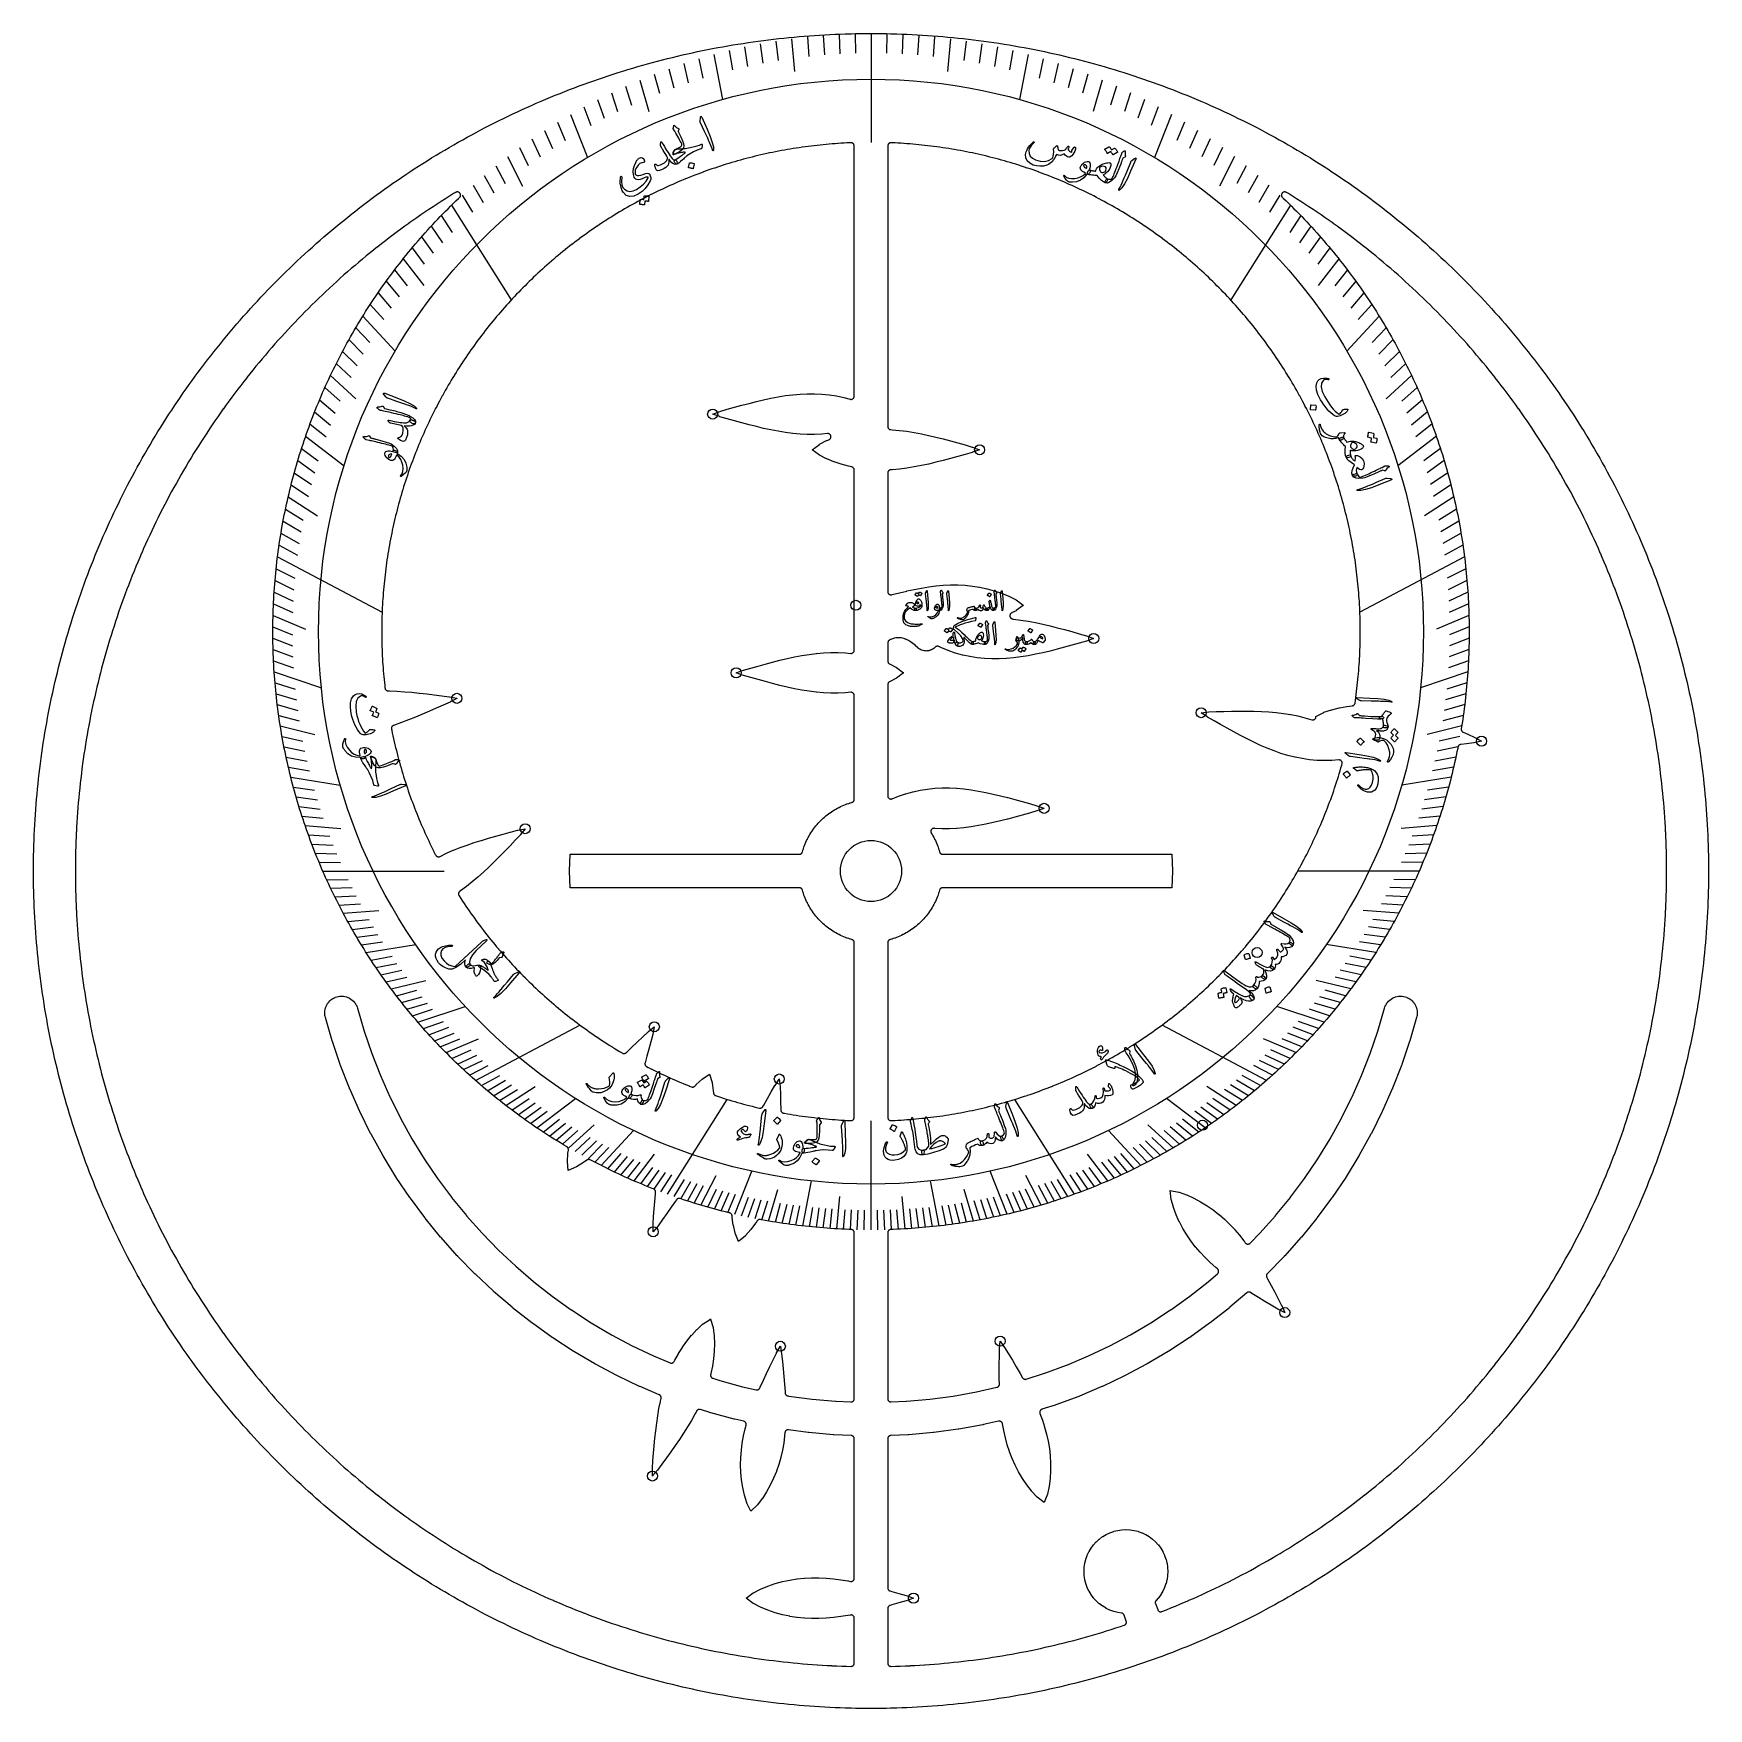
# Model space of a CAD drawing. Header units: millimetres. Extents: x -65 to 65, y -65 to 65.
import ezdxf

# ---------------------------------------------------------------- set-up
doc = ezdxf.new("R2010")
doc.units = ezdxf.units.MM
for name, color, linetype in [('CUT_INNER', 6, 'Continuous'), ('CUT_OUTER', 1, 'Continuous'), ('ENGRAVE', 7, 'Continuous'), ('ENGRAVE_FINE', 8, 'Continuous'), ('TEXT', 5, 'Continuous')]:
    doc.layers.add(name, color=color, linetype=linetype)

msp = doc.modelspace()

# ---------------------------------------------------------------- linework, layer by layer
at = {"layer": 'CUT_INNER'}
for points in [[(-37.7194, 14.1792), (-37.7133, 14.1559), (-37.705, 14.1334), (-37.6945, 14.1117), (-37.682, 14.0912), (-37.6675, 14.0719), (-37.6513, 14.0541), (-37.6335, 14.038), (-37.6142, 14.0236), (-37.5936, 14.0112), (-37.5719, 14.0008), (-37.5493, 13.9926), (-37.526, 13.9865), (-37.5022, 13.9828), (-37.4782, 13.9813), (-37.3668, 13.9798), (-37.3632, 13.9797), (-36.7916, 13.9558), (-36.7885, 13.9557), (-36.2142, 13.9178), (-36.2118, 13.9176), (-35.6352, 13.8682), (-35.6333, 13.8681), (-35.0549, 13.8097), (-35.0535, 13.8095), (-34.4741, 13.7445), (-33.8921, 13.6742), (-33.3095, 13.5997), (-33.3082, 13.5995), (-32.7291, 13.5193), (-32.7217, 13.518), (-32.1427, 13.402), (-32.1373, 13.4006), (-32.1418, 13.3979), (-32.6625, 13.1187), (-32.6692, 13.1153), (-33.2, 12.8704), (-33.2012, 12.8699), (-33.7356, 12.6302), (-34.2718, 12.3941), (-34.8092, 12.1628), (-34.8105, 12.1623), (-35.3471, 11.9385), (-35.3488, 11.9378), (-35.8863, 11.7232), (-35.8885, 11.7223), (-36.4272, 11.5193), (-36.43, 11.5183), (-36.9701, 11.3295), (-36.9735, 11.3283), (-37.0468, 11.305), (-37.0697, 11.2965), (-37.0916, 11.2858), (-37.1123, 11.2731), (-37.1317, 11.2584), (-37.1496, 11.2418), (-37.1658, 11.2236), (-37.1802, 11.2039), (-37.1925, 11.1829), (-37.2028, 11.1608), (-37.2108, 11.1378), (-37.2166, 11.1141), (-37.2201, 11.09), (-37.2211, 11.0657), (-37.2198, 11.0413), (-37.2162, 11.0172), (-37.2001, 10.9378), (-37.1998, 10.9363), (-37.1526, 10.7097), (-37.1523, 10.7082), (-37.1036, 10.4819), (-37.1033, 10.4804), (-37.0533, 10.2544), (-37.0529, 10.2529), (-37.0015, 10.0272), (-37.0012, 10.0257), (-36.9484, 9.8003), (-36.948, 9.7988), (-36.8939, 9.5737), (-36.8935, 9.5722), (-36.8379, 9.3475), (-36.8376, 9.346), (-36.7806, 9.1217), (-36.7802, 9.1202), (-36.7219, 8.8962), (-36.7215, 8.8947), (-36.6619, 8.671), (-36.6615, 8.6695), (-36.6004, 8.4463), (-36.6, 8.4448), (-36.5376, 8.2219), (-36.5372, 8.2204), (-36.4734, 7.9979), (-36.4729, 7.9964), (-36.4078, 7.7743), (-36.4073, 7.7728), (-36.3408, 7.5511), (-36.3404, 7.5496), (-36.2725, 7.3283), (-36.2721, 7.3269), (-36.2028, 7.106), (-36.2024, 7.1045), (-36.1318, 6.884), (-36.1313, 6.8826), (-36.0594, 6.6626), (-36.0589, 6.6611), (-35.9856, 6.4415), (-35.9851, 6.4401), (-35.9105, 6.221), (-35.91, 6.2195), (-35.834, 6.0008), (-35.8335, 5.9994), (-35.7562, 5.7812), (-35.7557, 5.7798), (-35.677, 5.5621), (-35.6765, 5.5606), (-35.5965, 5.3434), (-35.596, 5.342), (-35.5146, 5.1252), (-35.5141, 5.1238), (-35.4315, 4.9076), (-35.4309, 4.9061), (-35.3469, 4.6904), (-35.3464, 4.689), (-35.2611, 4.4738), (-35.2605, 4.4724), (-35.1739, 4.2577), (-35.1733, 4.2563), (-35.0854, 4.0421), (-35.0848, 4.0407), (-34.9956, 3.8271), (-34.995, 3.8257), (-34.9044, 3.6127), (-34.9038, 3.6113), (-34.812, 3.3988), (-34.8113, 3.3974), (-34.7182, 3.1855), (-34.7176, 3.1841), (-34.6231, 2.9727), (-34.6225, 2.9714), (-34.5267, 2.7606), (-34.5261, 2.7592), (-34.4291, 2.549), (-34.4284, 2.5477), (-34.3301, 2.3381), (-34.3294, 2.3367), (-34.2298, 2.1278), (-34.2291, 2.1264), (-34.1282, 1.918), (-34.1276, 1.9167), (-34.0254, 1.7089), (-34.0247, 1.7076), (-33.9213, 1.5005), (-33.9206, 1.4991), (-33.8159, 1.2927), (-33.8152, 1.2913), (-33.787, 1.2365), (-33.7747, 1.2153), (-33.7604, 1.1954), (-33.7443, 1.177), (-33.7264, 1.1603), (-33.707, 1.1454), (-33.6862, 1.1325), (-33.6642, 1.1216), (-33.6413, 1.113), (-33.6177, 1.1066), (-33.5936, 1.1026), (-33.5691, 1.101), (-33.5447, 1.1017), (-33.5204, 1.1049), (-33.4965, 1.1104), (-33.4733, 1.1182), (-33.451, 1.1283), (-33.447, 1.1303), (-32.9408, 1.3755), (-32.9365, 1.3775), (-32.4187, 1.6044), (-32.4148, 1.606), (-31.8867, 1.8167), (-31.8833, 1.818), (-31.346, 2.0147), (-31.3432, 2.0157), (-30.798, 2.2005), (-30.7957, 2.2012), (-30.2441, 2.3763), (-30.2423, 2.3769), (-29.6856, 2.5443), (-29.6842, 2.5447), (-29.1241, 2.7063), (-28.5595, 2.8641), (-27.9927, 3.0182), (-27.9914, 3.0186), (-27.4257, 3.166), (-27.4184, 3.1677), (-26.8391, 3.2821), (-26.8335, 3.2829), (-26.8366, 3.2787), (-27.2109, 2.8214), (-27.2158, 2.8157), (-27.6125, 2.3864), (-27.6134, 2.3854), (-28.0153, 1.9594), (-28.4204, 1.5361), (-28.8284, 1.1168), (-28.8294, 1.1158), (-29.2395, 0.7037), (-29.2408, 0.7024), (-29.6552, 0.2985), (-29.657, 0.2968), (-30.0769, -0.0969), (-30.0791, -0.0989), (-30.5059, -0.4801), (-30.5086, -0.4824), (-30.9434, -0.8489), (-30.9467, -0.8515), (-31.3909, -1.2012), (-31.3947, -1.2041), (-31.8495, -1.5349), (-31.8538, -1.538), (-31.903, -1.5706), (-31.9225, -1.585), (-31.9405, -1.6012), (-31.9569, -1.6191), (-31.9715, -1.6385), (-31.9841, -1.6592), (-31.9946, -1.681), (-32.003, -1.7037), (-32.0092, -1.7271), (-32.013, -1.7511), (-32.0146, -1.7753), (-32.0137, -1.7995), (-32.0106, -1.8235), (-32.0051, -1.8471), (-31.9973, -1.8701), (-31.9874, -1.8922), (-31.9754, -1.9132), (-31.9592, -1.9387), (-31.9583, -1.9399), (-31.8327, -2.1344), (-31.8319, -2.1357), (-31.705, -2.3293), (-31.7042, -2.3306), (-31.5762, -2.5234), (-31.5753, -2.5247), (-31.4461, -2.7168), (-31.4453, -2.7181), (-31.3149, -2.9093), (-31.314, -2.9106), (-31.1825, -3.1011), (-31.1816, -3.1023), (-31.0489, -3.292), (-31.048, -3.2933), (-30.9142, -3.4821), (-30.9133, -3.4834), (-30.7782, -3.6714), (-30.7773, -3.6726), (-30.6412, -3.8598), (-30.6403, -3.861), (-30.5029, -4.0474), (-30.502, -4.0486), (-30.3636, -4.2341), (-30.3626, -4.2354), (-30.223, -4.42), (-30.2221, -4.4212), (-30.0814, -4.605), (-30.0804, -4.6062), (-29.9386, -4.7892), (-29.9376, -4.7904), (-29.7947, -4.9724), (-29.7937, -4.9736), (-29.6496, -5.1548), (-29.6487, -5.156), (-29.5035, -5.3363), (-29.5025, -5.3375), (-29.3562, -5.5169), (-29.3552, -5.518), (-29.2078, -5.6965), (-29.2069, -5.6977), (-29.0584, -5.8753), (-29.0574, -5.8765), (-28.9078, -6.0531), (-28.9068, -6.0543), (-28.7561, -6.23), (-28.7551, -6.2312), (-28.6034, -6.406), (-28.6024, -6.4072), (-28.4496, -6.5811), (-28.4486, -6.5822), (-28.2947, -6.7551), (-28.2937, -6.7563), (-28.1388, -6.9283), (-28.1377, -6.9294), (-27.9817, -7.1005), (-27.9807, -7.1016), (-27.8237, -7.2717), (-27.8226, -7.2728), (-27.6646, -7.4419), (-27.6635, -7.443), (-27.5044, -7.6112), (-27.5034, -7.6123), (-27.3432, -7.7794), (-27.3422, -7.7805), (-27.181, -7.9467), (-27.1799, -7.9478), (-27.0178, -8.113), (-27.0167, -8.1141), (-26.8535, -8.2783), (-26.8524, -8.2793), (-26.6882, -8.4425), (-26.6872, -8.4436), (-26.522, -8.6058), (-26.5209, -8.6068), (-26.3547, -8.768), (-26.3536, -8.7691), (-26.1864, -8.9292), (-26.1853, -8.9303), (-26.0172, -9.0894), (-26.0161, -9.0904), (-25.847, -9.2485), (-25.8458, -9.2495), (-25.6757, -9.4065), (-25.6746, -9.4076), (-25.5036, -9.5636), (-25.5024, -9.5646), (-25.3305, -9.7195), (-25.3293, -9.7205), (-25.1564, -9.8744), (-25.1552, -9.8754), (-24.9813, -10.0282), (-24.9802, -10.0292), (-24.8054, -10.181), (-24.8042, -10.182), (-24.6285, -10.3326), (-24.6273, -10.3336), (-24.4506, -10.4832), (-24.4495, -10.4842), (-24.2719, -10.6327), (-24.2707, -10.6337), (-24.0922, -10.7811), (-24.091, -10.782), (-23.9116, -10.9283), (-23.9104, -10.9293), (-23.7302, -11.0745), (-23.729, -11.0755), (-23.5478, -11.2196), (-23.5466, -11.2205), (-23.3645, -11.3635), (-23.3633, -11.3644), (-23.1804, -11.5063), (-23.1792, -11.5072), (-22.9954, -11.6479), (-22.9942, -11.6489), (-22.8095, -11.7885), (-22.8083, -11.7894), (-22.6228, -11.9279), (-22.6216, -11.9288), (-22.4352, -12.0661), (-22.434, -12.067), (-22.2468, -12.2032), (-22.2455, -12.2041), (-22.0575, -12.3391), (-22.0563, -12.34), (-21.8674, -12.4739), (-21.8662, -12.4747), (-21.6765, -12.6075), (-21.6752, -12.6083), (-21.4848, -12.7399), (-21.4835, -12.7407), (-21.2922, -12.8711), (-21.291, -12.872), (-21.0989, -13.0012), (-21.0976, -13.002), (-20.9047, -13.13), (-20.9035, -13.1309), (-20.7098, -13.2577), (-20.7085, -13.2585), (-20.5141, -13.3842), (-20.5128, -13.385), (-20.3176, -13.5094), (-20.3163, -13.5103), (-20.1204, -13.6335), (-20.1191, -13.6343), (-19.9224, -13.7564), (-19.9211, -13.7572), (-19.7236, -13.878), (-19.7223, -13.8788), (-19.5241, -13.9984), (-19.5228, -13.9992), (-19.3239, -14.1176), (-19.3226, -14.1184), (-19.296, -14.134), (-19.2736, -14.1457), (-19.2501, -14.155), (-19.2258, -14.1619), (-19.201, -14.1664), (-19.1758, -14.1683), (-19.1505, -14.1677), (-19.1255, -14.1645), (-19.1009, -14.1588), (-19.077, -14.1507), (-19.054, -14.1401), (-19.0322, -14.1274), (-19.0119, -14.1125), (-18.9931, -14.0956), (-18.9842, -14.0867), (-18.9832, -14.0858), (-18.5653, -13.6792), (-18.1418, -13.2739), (-17.7146, -12.8707), (-17.7136, -12.8698), (-17.2842, -12.4732), (-17.2786, -12.4683), (-16.8216, -12.0943), (-16.8171, -12.0909), (-16.8178, -12.0961), (-16.9323, -12.6758), (-16.934, -12.6831), (-17.0814, -13.2488), (-17.0818, -13.2501), (-17.2355, -13.8152), (-17.3932, -14.3795), (-17.5383, -14.8827), (-17.5439, -14.9066), (-17.5472, -14.9309), (-17.5481, -14.9555), (-17.5465, -14.98), (-17.5426, -15.0043), (-17.5363, -15.028), (-17.5276, -15.051), (-17.5168, -15.073), (-17.5039, -15.0939), (-17.489, -15.1134), (-17.4722, -15.1314), (-17.4538, -15.1476), (-17.4338, -15.1619), (-17.4125, -15.1742), (-17.2829, -15.241), (-17.2815, -15.2417), (-17.0751, -15.3464), (-17.0737, -15.3471), (-16.8666, -15.4506), (-16.8652, -15.4512), (-16.6575, -15.5534), (-16.6561, -15.5541), (-16.4478, -15.655), (-16.4464, -15.6556), (-16.2375, -15.7553), (-16.2361, -15.7559), (-16.0265, -15.8542), (-16.0251, -15.8549), (-15.815, -15.9519), (-15.8136, -15.9526), (-15.6028, -16.0483), (-15.6014, -16.0489), (-15.3901, -16.1434), (-15.3887, -16.144), (-15.1768, -16.2372), (-15.1754, -16.2378), (-14.9629, -16.3297), (-14.9615, -16.3303), (-14.7484, -16.4208), (-14.747, -16.4214), (-14.5334, -16.5106), (-14.532, -16.5112), (-14.3179, -16.5992), (-14.3165, -16.5997), (-14.1018, -16.6863), (-14.1004, -16.6869), (-13.9381, -16.7512), (-13.9142, -16.7593), (-13.8896, -16.765), (-13.8646, -16.7681), (-13.8393, -16.7687), (-13.8142, -16.7668), (-13.7893, -16.7623), (-13.7651, -16.7553), (-13.7416, -16.746), (-13.7192, -16.7343), (-13.6982, -16.7204), (-13.6786, -16.7045), (-13.6607, -16.6866), (-13.5724, -16.5891), (-13.5656, -16.5822), (-13.1124, -16.1536), (-13.1085, -16.1502), (-13.1042, -16.1471), (-12.5294, -15.7622), (-12.5244, -15.7592), (-12.5225, -15.7646), (-12.3223, -16.4269), (-12.321, -16.4319), (-12.3201, -16.4371), (-12.2417, -17.0559), (-12.2409, -17.0655), (-12.2338, -17.2096), (-12.2314, -17.2345), (-12.2264, -17.259), (-12.2191, -17.2829), (-12.2094, -17.3059), (-12.1974, -17.3278), (-12.1833, -17.3485), (-12.1673, -17.3676), (-12.1494, -17.385), (-12.1298, -17.4006), (-12.1088, -17.4141), (-12.0866, -17.4255), (-12.0633, -17.4346), (-11.9131, -17.4847), (-11.9116, -17.4852), (-11.6916, -17.5571), (-11.6901, -17.5576), (-11.4697, -17.6282), (-11.4682, -17.6287), (-11.2473, -17.6979), (-11.2458, -17.6983), (-11.0245, -17.7662), (-11.0231, -17.7667), (-10.8013, -17.8332), (-10.7999, -17.8336), (-10.5778, -17.8988), (-10.5763, -17.8992), (-10.3538, -17.963), (-10.3523, -17.9634), (-10.1294, -18.0258), (-10.1279, -18.0262), (-9.9046, -18.0873), (-9.9031, -18.0877), (-9.6795, -18.1474), (-9.678, -18.1478), (-9.454, -18.2061), (-9.4525, -18.2065), (-9.2281, -18.2634), (-9.2266, -18.2638), (-9.0019, -18.3193), (-9.0004, -18.3197), (-8.7754, -18.3739), (-8.7739, -18.3742), (-8.6637, -18.4), (-8.6392, -18.4045), (-8.6143, -18.4065), (-8.5894, -18.406), (-8.5647, -18.4031), (-8.5404, -18.3977), (-8.5167, -18.3899), (-8.4939, -18.3797), (-8.4723, -18.3674), (-8.4519, -18.353), (-8.4332, -18.3366), (-8.4161, -18.3184), (-8.4009, -18.2987), (-8.3878, -18.2775), (-8.3288, -18.1706), (-8.0412, -17.6598), (-7.7494, -17.15), (-7.7487, -17.1489), (-7.453, -16.6446), (-7.449, -16.6383), (-7.1203, -16.1478), (-7.1169, -16.1432), (-7.1161, -16.1484), (-7.0574, -16.7364), (-7.0569, -16.7439), (-7.0337, -17.328), (-7.0337, -17.3293), (-7.0167, -17.9147), (-7.0038, -18.5005), (-7.0032, -18.5456), (-7.0016, -18.5701), (-6.9977, -18.5944), (-6.9914, -18.6181), (-6.9828, -18.6411), (-6.972, -18.6632), (-6.959, -18.684), (-6.9441, -18.7036), (-6.9274, -18.7215), (-6.9089, -18.7377), (-6.889, -18.7521), (-6.8677, -18.7644), (-6.8454, -18.7745), (-6.8221, -18.7825), (-6.7982, -18.7881), (-6.7226, -18.8019), (-6.7211, -18.8022), (-6.4932, -18.8424), (-6.4917, -18.8427), (-6.2635, -18.8816), (-6.262, -18.8818), (-6.0335, -18.9193), (-6.032, -18.9196), (-5.8034, -18.9556), (-5.8018, -18.9559), (-5.573, -18.9905), (-5.5715, -18.9908), (-5.3424, -19.024), (-5.3409, -19.0242), (-5.1116, -19.0561), (-5.1101, -19.0563), (-4.8806, -19.0867), (-4.8791, -19.0869), (-4.6494, -19.116), (-4.6479, -19.1162), (-4.4181, -19.1438), (-4.4165, -19.144), (-4.1865, -19.1702), (-4.185, -19.1704), (-3.9549, -19.1952), (-3.9533, -19.1953), (-3.723, -19.2187), (-3.7215, -19.2189), (-3.4911, -19.2409), (-3.4896, -19.241), (-3.259, -19.2616), (-3.2575, -19.2617), (-3.0268, -19.2809), (-3.0252, -19.281), (-2.7944, -19.2987), (-2.7929, -19.2988), (-2.562, -19.3152), (-2.5605, -19.3153), (-2.3295, -19.3302), (-2.3279, -19.3303), (-2.0969, -19.3437), (-2.0953, -19.3438), (-1.8642, -19.3559), (-1.8626, -19.356), (-1.6314, -19.3666), (-1.6298, -19.3667), (-1.56, -19.3695), (-1.5348, -19.3692), (-1.5098, -19.3664), (-1.4852, -19.3611), (-1.4613, -19.3534), (-1.4382, -19.3433), (-1.4163, -19.3309), (-1.3958, -19.3164), (-1.3768, -19.2999), (-1.3595, -19.2816), (-1.3442, -19.2617), (-1.331, -19.2403), (-1.32, -19.2176), (-1.3113, -19.194), (-1.305, -19.1697), (-1.3013, -19.1448), (-1.3, -19.1197), (-1.3, -5.563), (-1.3012, -5.5383), (-1.3049, -5.5138), (-1.311, -5.4898), (-1.3194, -5.4665), (-1.3301, -5.4441), (-1.3429, -5.4229), (-1.3578, -5.4031), (-1.3746, -5.3849), (-1.393, -5.3684), (-1.4131, -5.3538), (-1.4344, -5.3413), (-1.457, -5.331), (-1.4804, -5.3229), (-1.6023, -5.2875), (-1.6053, -5.2866), (-1.7316, -5.2466), (-1.7345, -5.2456), (-1.8599, -5.2025), (-1.8628, -5.2015), (-1.987, -5.1553), (-1.9898, -5.1542), (-2.1129, -5.105), (-2.1157, -5.1038), (-2.2375, -5.0516), (-2.2404, -5.0504), (-2.3608, -4.9952), (-2.3636, -4.9939), (-2.4827, -4.9357), (-2.4855, -4.9344), (-2.6031, -4.8733), (-2.6058, -4.8719), (-2.7219, -4.808), (-2.7246, -4.8065), (-2.8391, -4.7397), (-2.8417, -4.7381), (-2.9546, -4.6686), (-2.9571, -4.667), (-3.0682, -4.5947), (-3.0708, -4.593), (-3.1801, -4.518), (-3.1826, -4.5163), (-3.29, -4.4386), (-3.2925, -4.4368), (-3.3979, -4.3565), (-3.4004, -4.3547), (-3.5038, -4.2718), (-3.5062, -4.2699), (-3.6076, -4.1846), (-3.6099, -4.1826), (-3.7092, -4.0948), (-3.7115, -4.0927), (-3.8086, -4.0025), (-3.8108, -4.0004), (-3.9057, -3.9078), (-3.9078, -3.9057), (-4.0004, -3.8108), (-4.0025, -3.8086), (-4.0927, -3.7115), (-4.0948, -3.7092), (-4.1826, -3.6099), (-4.1846, -3.6076), (-4.2699, -3.5062), (-4.2718, -3.5038), (-4.3547, -3.4004), (-4.3565, -3.3979), (-4.4368, -3.2925), (-4.4386, -3.29), (-4.5163, -3.1826), (-4.518, -3.1801), (-4.593, -3.0708), (-4.5947, -3.0682), (-4.667, -2.9571), (-4.6686, -2.9546), (-4.7381, -2.8417), (-4.7397, -2.8391), (-4.8065, -2.7246), (-4.808, -2.7219), (-4.8719, -2.6058), (-4.8733, -2.6031), (-4.9344, -2.4855), (-4.9357, -2.4827), (-4.9939, -2.3636), (-4.9952, -2.3608), (-5.0504, -2.2404), (-5.0516, -2.2375), (-5.1038, -2.1157), (-5.105, -2.1129), (-5.1542, -1.9898), (-5.1553, -1.987), (-5.2015, -1.8628), (-5.2025, -1.8599), (-5.2456, -1.7345), (-5.2466, -1.7316), (-5.2866, -1.6053), (-5.2875, -1.6023), (-5.3229, -1.4804), (-5.331, -1.457), (-5.3413, -1.4344), (-5.3538, -1.4131), (-5.3684, -1.393), (-5.3849, -1.3746), (-5.4031, -1.3578), (-5.4229, -1.3429), (-5.4441, -1.3301), (-5.4665, -1.3194), (-5.4898, -1.311), (-5.5138, -1.3049), (-5.5383, -1.3012), (-5.563, -1.3), (-23.3314, -1.3), (-23.3374, -1.2997), (-23.338, -1.2937), (-23.4013, -0.0061), (-23.4013, 0.0061), (-23.338, 1.2941), (-23.3374, 1.2997), (-23.3318, 1.3), (-5.563, 1.3), (-5.5383, 1.3012), (-5.5138, 1.3049), (-5.4898, 1.311), (-5.4665, 1.3194), (-5.4441, 1.3301), (-5.4229, 1.3429), (-5.4031, 1.3578), (-5.3849, 1.3746), (-5.3684, 1.393), (-5.3538, 1.4131), (-5.3413, 1.4344), (-5.331, 1.457), (-5.3229, 1.4804), (-5.2875, 1.6023), (-5.2866, 1.6053), (-5.2466, 1.7316), (-5.2456, 1.7345), (-5.2025, 1.8599), (-5.2015, 1.8628), (-5.1553, 1.987), (-5.1542, 1.9898), (-5.105, 2.1129), (-5.1038, 2.1157), (-5.0516, 2.2375), (-5.0504, 2.2404), (-4.9952, 2.3608), (-4.9939, 2.3636), (-4.9357, 2.4827), (-4.9344, 2.4855), (-4.8733, 2.6031), (-4.8719, 2.6058), (-4.808, 2.7219), (-4.8065, 2.7246), (-4.7397, 2.8391), (-4.7381, 2.8417), (-4.6686, 2.9546), (-4.667, 2.9571), (-4.5947, 3.0682), (-4.593, 3.0708), (-4.518, 3.1801), (-4.5163, 3.1826), (-4.4386, 3.29), (-4.4368, 3.2925), (-4.3565, 3.3979), (-4.3547, 3.4004), (-4.2718, 3.5038), (-4.2699, 3.5062), (-4.1846, 3.6076), (-4.1826, 3.6099), (-4.0948, 3.7092), (-4.0927, 3.7115), (-4.0025, 3.8086), (-4.0004, 3.8108), (-3.9078, 3.9057), (-3.9057, 3.9078), (-3.8108, 4.0004), (-3.8086, 4.0025), (-3.7115, 4.0927), (-3.7092, 4.0948), (-3.6099, 4.1826), (-3.6076, 4.1846), (-3.5062, 4.2699), (-3.5038, 4.2718), (-3.4004, 4.3547), (-3.3979, 4.3565), (-3.2925, 4.4368), (-3.29, 4.4386), (-3.1826, 4.5163), (-3.1801, 4.518), (-3.0708, 4.593), (-3.0682, 4.5947), (-2.9571, 4.667), (-2.9546, 4.6686), (-2.8417, 4.7381), (-2.8391, 4.7397), (-2.7246, 4.8065), (-2.7219, 4.808), (-2.6058, 4.8719), (-2.6031, 4.8733), (-2.4855, 4.9344), (-2.4827, 4.9357), (-2.3636, 4.9939), (-2.3608, 4.9952), (-2.2404, 5.0504), (-2.2375, 5.0516), (-2.1157, 5.1038), (-2.1129, 5.105), (-1.9898, 5.1542), (-1.987, 5.1553), (-1.8628, 5.2015), (-1.8599, 5.2025), (-1.7345, 5.2456), (-1.7316, 5.2466), (-1.6053, 5.2866), (-1.6023, 5.2875), (-1.4804, 5.3229), (-1.457, 5.331), (-1.4344, 5.3413), (-1.4131, 5.3538), (-1.393, 5.3684), (-1.3746, 5.3849), (-1.3578, 5.4031), (-1.3429, 5.4229), (-1.3301, 5.4441), (-1.3194, 5.4665), (-1.311, 5.4898), (-1.3049, 5.5138), (-1.3012, 5.5383), (-1.3, 5.563), (-1.3, 13.619), (-1.3012, 13.6436), (-1.3048, 13.6679), (-1.3108, 13.6917), (-1.3191, 13.7148), (-1.3296, 13.737), (-1.3423, 13.7581), (-1.3569, 13.7778), (-1.3734, 13.796), (-1.3917, 13.8125), (-1.4114, 13.8271), (-1.4325, 13.8397), (-1.4547, 13.8502), (-1.4779, 13.8584), (-1.5017, 13.8643), (-1.526, 13.8679), (-1.5506, 13.869), (-1.5751, 13.8678), (-1.9804, 13.8268), (-1.9869, 13.8263), (-2.5458, 13.7992), (-2.5519, 13.799), (-3.1112, 13.7995), (-3.117, 13.7996), (-3.6767, 13.8258), (-3.6819, 13.8262), (-4.2422, 13.8761), (-4.2469, 13.8766), (-4.8077, 13.9482), (-4.8118, 13.9488), (-5.3732, 14.0396), (-5.3767, 14.0402), (-5.9387, 14.1477), (-5.9416, 14.1483), (-6.5042, 14.2701), (-6.5066, 14.2706), (-7.0697, 14.4041), (-7.0715, 14.4045), (-7.6351, 14.5471), (-7.6365, 14.5475), (-8.2, 14.6969), (-8.7654, 14.8518), (-9.3308, 15.0109), (-9.3321, 15.0113), (-9.8931, 15.1757), (-9.9002, 15.178), (-10.4559, 15.3777), (-10.4611, 15.3798), (-10.4559, 15.382), (-9.9002, 15.5817), (-9.8931, 15.584), (-9.3321, 15.7484), (-9.3308, 15.7487), (-8.7671, 15.9075), (-8.202, 16.0623), (-7.6365, 16.2122), (-7.6351, 16.2126), (-7.0715, 16.3552), (-7.0697, 16.3556), (-6.5066, 16.489), (-6.5042, 16.4896), (-5.9416, 16.6113), (-5.9387, 16.6119), (-5.3767, 16.7195), (-5.3732, 16.7201), (-4.8118, 16.8109), (-4.8077, 16.8115), (-4.2469, 16.883), (-4.2422, 16.8835), (-3.6819, 16.9335), (-3.6767, 16.9339), (-3.117, 16.9601), (-3.1112, 16.9602), (-2.5519, 16.9607), (-2.5458, 16.9605), (-1.9869, 16.9333), (-1.9804, 16.9329), (-1.5751, 16.8919), (-1.5506, 16.8907), (-1.526, 16.8918), (-1.5017, 16.8954), (-1.4779, 16.9013), (-1.4547, 16.9095), (-1.4325, 16.92), (-1.4114, 16.9326), (-1.3917, 16.9472), (-1.3734, 16.9637), (-1.3569, 16.9819), (-1.3423, 17.0016), (-1.3296, 17.0226), (-1.3191, 17.0448), (-1.3108, 17.068), (-1.3048, 17.0918), (-1.3012, 17.1161), (-1.3, 17.1406), (-1.3, 31.1128), (-1.3012, 31.1371), (-1.3047, 31.1611), (-1.3105, 31.1847), (-1.3186, 31.2076), (-1.3289, 31.2295), (-1.3413, 31.2504), (-1.3556, 31.27), (-1.3718, 31.2881), (-1.3896, 31.3046), (-1.409, 31.3193), (-1.4296, 31.332), (-1.4515, 31.3426), (-1.4742, 31.3511), (-1.4977, 31.3573), (-1.7387, 31.4089), (-1.7457, 31.4106), (-2.3039, 31.5641), (-2.311, 31.5663), (-2.8689, 31.7562), (-2.8764, 31.759), (-3.4334, 31.9895), (-3.4422, 31.9936), (-3.9984, 32.2759), (-4.003, 32.2785), (-4.0073, 32.2814), (-4.5634, 32.693), (-4.5679, 32.6966), (-4.5634, 32.7003), (-4.0073, 33.1119), (-4.003, 33.1148), (-3.9984, 33.1173), (-3.4422, 33.3997), (-3.4334, 33.4037), (-3.2647, 33.4735), (-3.2425, 33.484), (-3.2214, 33.4967), (-3.2017, 33.5113), (-3.1835, 33.5278), (-3.167, 33.546), (-3.1524, 33.5657), (-3.1397, 33.5868), (-3.1292, 33.609), (-3.121, 33.6321), (-3.115, 33.6559), (-3.1114, 33.6802), (-3.1103, 33.7048), (-3.1115, 33.7293), (-3.1151, 33.7536), (-3.1211, 33.7774), (-3.1294, 33.8005), (-3.1399, 33.8227), (-3.1526, 33.8437), (-3.1672, 33.8634), (-3.1838, 33.8816), (-3.202, 33.8981), (-3.2217, 33.9127), (-3.2428, 33.9253), (-3.265, 33.9357), (-3.2882, 33.9439), (-3.312, 33.9499), (-3.3363, 33.9534), (-3.3609, 33.9546), (-3.3854, 33.9533), (-3.8077, 33.9106), (-3.8142, 33.9101), (-4.3731, 33.883), (-4.3792, 33.8828), (-4.9385, 33.8833), (-4.9442, 33.8834), (-5.504, 33.9096), (-5.5092, 33.91), (-6.0694, 33.9599), (-6.0742, 33.9604), (-6.635, 34.032), (-6.6391, 34.0326), (-7.2005, 34.1234), (-7.204, 34.124), (-7.766, 34.2315), (-7.7689, 34.2321), (-8.3315, 34.3539), (-8.3339, 34.3544), (-8.897, 34.4879), (-8.8988, 34.4883), (-9.4624, 34.6309), (-9.4638, 34.6313), (-10.0273, 34.7807), (-10.5927, 34.9356), (-11.1581, 35.0947), (-11.1594, 35.0951), (-11.7204, 35.2595), (-11.7275, 35.2618), (-12.2832, 35.4615), (-12.2884, 35.4636), (-12.2832, 35.4658), (-11.7275, 35.6655), (-11.7204, 35.6678), (-11.1594, 35.8322), (-11.1581, 35.8325), (-10.5944, 35.9913), (-10.0293, 36.1461), (-9.4638, 36.296), (-9.4624, 36.2964), (-8.8988, 36.439), (-8.897, 36.4394), (-8.3339, 36.5728), (-8.3315, 36.5734), (-7.7689, 36.6951), (-7.766, 36.6957), (-7.204, 36.8033), (-7.2005, 36.8039), (-6.6391, 36.8947), (-6.635, 36.8953), (-6.0742, 36.9668), (-6.0694, 36.9673), (-5.5092, 37.0173), (-5.504, 37.0177), (-4.9442, 37.0439), (-4.9385, 37.044), (-4.3792, 37.0445), (-4.3731, 37.0443), (-3.8142, 37.0171), (-3.8077, 37.0167), (-3.2491, 36.9602), (-3.2424, 36.9594), (-2.684, 36.8721), (-2.6771, 36.8709), (-2.1188, 36.7514), (-2.1118, 36.7497), (-1.6163, 36.6134), (-1.5927, 36.6081), (-1.5687, 36.6051), (-1.5445, 36.6045), (-1.5204, 36.6062), (-1.4965, 36.6102), (-1.4732, 36.6165), (-1.4505, 36.6251), (-1.4288, 36.6357), (-1.4083, 36.6485), (-1.389, 36.6631), (-1.3713, 36.6796), (-1.3552, 36.6977), (-1.341, 36.7172), (-1.3287, 36.7381), (-1.3185, 36.76), (-1.3105, 36.7828), (-1.3047, 36.8063), (-1.3012, 36.8303), (-1.3, 36.8544), (-1.3, 56.268), (-1.3013, 56.2931), (-1.305, 56.318), (-1.3113, 56.3424), (-1.32, 56.366), (-1.331, 56.3886), (-1.3442, 56.41), (-1.3595, 56.4299), (-1.3768, 56.4483), (-1.3958, 56.4648), (-1.4163, 56.4793), (-1.4382, 56.4916), (-1.4613, 56.5017), (-1.4852, 56.5095), (-1.5098, 56.5147), (-1.5348, 56.5175), (-1.56, 56.5178), (-1.6298, 56.515), (-1.6314, 56.5149), (-1.8626, 56.5043), (-1.8642, 56.5042), (-2.0953, 56.4921), (-2.0969, 56.4921), (-2.3279, 56.4786), (-2.3295, 56.4785), (-2.5605, 56.4636), (-2.562, 56.4635), (-2.7929, 56.4472), (-2.7944, 56.447), (-3.0252, 56.4293), (-3.0268, 56.4292), (-3.2575, 56.41), (-3.259, 56.4099), (-3.4896, 56.3893), (-3.4911, 56.3892), (-3.7215, 56.3672), (-3.723, 56.3671), (-3.9533, 56.3437), (-3.9549, 56.3435), (-4.185, 56.3187), (-4.1865, 56.3185), (-4.4165, 56.2923), (-4.4181, 56.2921), (-4.6479, 56.2645), (-4.6494, 56.2643), (-4.8791, 56.2353), (-4.8806, 56.2351), (-5.1101, 56.2046), (-5.1116, 56.2044), (-5.3409, 56.1726), (-5.3424, 56.1723), (-5.5715, 56.1391), (-5.573, 56.1389), (-5.8018, 56.1042), (-5.8034, 56.104), (-6.032, 56.0679), (-6.0335, 56.0676), (-6.262, 56.0302), (-6.2635, 56.0299), (-6.4917, 55.991), (-6.4932, 55.9908), (-6.7211, 55.9505), (-6.7226, 55.9502), (-6.9503, 55.9086), (-6.9518, 55.9083), (-7.1793, 55.8652), (-7.1808, 55.8649), (-7.408, 55.8205), (-7.4095, 55.8202), (-7.6364, 55.7743), (-7.6379, 55.774), (-7.8645, 55.7267), (-7.866, 55.7264), (-8.0923, 55.6778), (-8.0938, 55.6775), (-8.3198, 55.6274), (-8.3213, 55.6271), (-8.547, 55.5757), (-8.5485, 55.5753), (-8.7739, 55.5225), (-8.7754, 55.5222), (-9.0004, 55.468), (-9.0019, 55.4677), (-9.2266, 55.4121), (-9.2281, 55.4117), (-9.4525, 55.3548), (-9.454, 55.3544), (-9.678, 55.2961), (-9.6795, 55.2957), (-9.9031, 55.236), (-9.9046, 55.2356), (-10.1279, 55.1746), (-10.1294, 55.1742), (-10.3523, 55.1117), (-10.3538, 55.1113), (-10.5763, 55.0475), (-10.5778, 55.0471), (-10.7999, 54.9819), (-10.8013, 54.9815), (-11.0231, 54.915), (-11.0245, 54.9145), (-11.2458, 54.8467), (-11.2473, 54.8462), (-11.4682, 54.777), (-11.4697, 54.7765), (-11.6901, 54.7059), (-11.6916, 54.7055), (-11.9116, 54.6335), (-11.9131, 54.633), (-12.1326, 54.5598), (-12.1341, 54.5593), (-12.3532, 54.4846), (-12.3547, 54.4841), (-12.5733, 54.4082), (-12.5748, 54.4077), (-12.793, 54.3303), (-12.7944, 54.3298), (-13.0121, 54.2512), (-13.0135, 54.2506), (-13.2308, 54.1707), (-13.2322, 54.1701), (-13.4489, 54.0888), (-13.4504, 54.0883), (-13.6666, 54.0056), (-13.668, 54.0051), (-13.8837, 53.9211), (-13.8852, 53.9205), (-14.1004, 53.8352), (-14.1018, 53.8347), (-14.3165, 53.7481), (-14.3179, 53.7475), (-14.532, 53.6596), (-14.5334, 53.659), (-14.747, 53.5697), (-14.7484, 53.5691), (-14.9615, 53.4786), (-14.9629, 53.478), (-15.1754, 53.3861), (-15.1768, 53.3855), (-15.3887, 53.2924), (-15.3901, 53.2917), (-15.6014, 53.1973), (-15.6028, 53.1966), (-15.8136, 53.1009), (-15.815, 53.1003), (-16.0251, 53.0032), (-16.0265, 53.0026), (-16.2361, 52.9042), (-16.2375, 52.9036), (-16.4464, 52.804), (-16.4478, 52.8033), (-16.6561, 52.7024), (-16.6575, 52.7017), (-16.8652, 52.5996), (-16.8666, 52.5989), (-17.0737, 52.4954), (-17.0751, 52.4948), (-17.2815, 52.39), (-17.2829, 52.3893), (-17.4887, 52.2834), (-17.49, 52.2827), (-17.6952, 52.1754), (-17.6965, 52.1747), (-17.901, 52.0662), (-17.9024, 52.0655), (-18.1062, 51.9558), (-18.1075, 51.955), (-18.3107, 51.844), (-18.312, 51.8433), (-18.5145, 51.731), (-18.5158, 51.7303), (-18.7176, 51.6168), (-18.7189, 51.6161), (-18.9199, 51.5013), (-18.9213, 51.5006), (-19.1216, 51.3846), (-19.123, 51.3839), (-19.3226, 51.2667), (-19.3239, 51.2659), (-19.5228, 51.1475), (-19.5241, 51.1467), (-19.7223, 51.0271), (-19.7236, 51.0263), (-19.9211, 50.9055), (-19.9224, 50.9047), (-20.1191, 50.7826), (-20.1204, 50.7818), (-20.3163, 50.6586), (-20.3176, 50.6578), (-20.5128, 50.5333), (-20.5141, 50.5325), (-20.7085, 50.4069), (-20.7098, 50.406), (-20.9035, 50.2792), (-20.9047, 50.2784), (-21.0976, 50.1503), (-21.0989, 50.1495), (-21.291, 50.0203), (-21.2922, 50.0194), (-21.4835, 49.8891), (-21.4848, 49.8882), (-21.6752, 49.7567), (-21.6765, 49.7558), (-21.8662, 49.6231), (-21.8674, 49.6222), (-22.0563, 49.4883), (-22.0575, 49.4874), (-22.2455, 49.3524), (-22.2468, 49.3515), (-22.434, 49.2153), (-22.4352, 49.2144), (-22.6216, 49.0771), (-22.6228, 49.0762), (-22.8083, 48.9377), (-22.8095, 48.9368), (-22.9942, 48.7972), (-22.9954, 48.7963), (-23.1792, 48.6555), (-23.1804, 48.6546), (-23.3633, 48.5127), (-23.3645, 48.5118), (-23.5466, 48.3688), (-23.5478, 48.3679), (-23.729, 48.2238), (-23.7302, 48.2228), (-23.9104, 48.0776), (-23.9116, 48.0767), (-24.091, 47.9304), (-24.0922, 47.9294), (-24.2707, 47.782), (-24.2719, 47.781), (-24.4495, 47.6325), (-24.4506, 47.6315), (-24.6273, 47.482), (-24.6285, 47.481), (-24.8042, 47.3303), (-24.8054, 47.3293), (-24.9802, 47.1776), (-24.9813, 47.1766), (-25.1552, 47.0238), (-25.1564, 47.0227), (-25.3293, 46.8689), (-25.3305, 46.8678), (-25.5024, 46.7129), (-25.5036, 46.7119), (-25.6746, 46.5559), (-25.6757, 46.5549), (-25.8458, 46.3978), (-25.847, 46.3968), (-26.0161, 46.2387), (-26.0172, 46.2377), (-26.1853, 46.0786), (-26.1864, 46.0775), (-26.3536, 45.9174), (-26.3547, 45.9163), (-26.5209, 45.7552), (-26.522, 45.7541), (-26.6872, 45.5919), (-26.6882, 45.5909), (-26.8524, 45.4277), (-26.8535, 45.4266), (-27.0167, 45.2624), (-27.0178, 45.2613), (-27.1799, 45.0961), (-27.181, 45.095), (-27.3422, 44.9289), (-27.3432, 44.9278), (-27.5034, 44.7606), (-27.5044, 44.7595), (-27.6635, 44.5913), (-27.6646, 44.5902), (-27.8226, 44.4211), (-27.8237, 44.42), (-27.9807, 44.2499), (-27.9817, 44.2488), (-28.1377, 44.0777), (-28.1388, 44.0766), (-28.2937, 43.9046), (-28.2947, 43.9035), (-28.4486, 43.7305), (-28.4496, 43.7294), (-28.6024, 43.5555), (-28.6034, 43.5543), (-28.7551, 43.3795), (-28.7561, 43.3784), (-28.9068, 43.2026), (-28.9078, 43.2015), (-29.0574, 43.0248), (-29.0584, 43.0236), (-29.2069, 42.846), (-29.2078, 42.8449), (-29.3552, 42.6664), (-29.3562, 42.6652), (-29.5025, 42.4858), (-29.5035, 42.4846), (-29.6487, 42.3043), (-29.6496, 42.3031), (-29.7937, 42.122), (-29.7947, 42.1208), (-29.9376, 41.9387), (-29.9386, 41.9375), (-30.0804, 41.7546), (-30.0814, 41.7534), (-30.2221, 41.5696), (-30.223, 41.5683), (-30.3626, 41.3837), (-30.3636, 41.3825), (-30.502, 41.197), (-30.5029, 41.1957), (-30.6403, 41.0094), (-30.6412, 41.0081), (-30.7773, 40.8209), (-30.7782, 40.8197), (-30.9133, 40.6317), (-30.9142, 40.6304), (-31.048, 40.4416), (-31.0489, 40.4403), (-31.1816, 40.2507), (-31.1825, 40.2494), (-31.314, 40.0589), (-31.3149, 40.0577), (-31.4453, 39.8664), (-31.4461, 39.8651), (-31.5753, 39.673), (-31.5762, 39.6718), (-31.7042, 39.4789), (-31.705, 39.4776), (-31.8319, 39.284), (-31.8327, 39.2827), (-31.9583, 39.0883), (-31.9592, 39.087), (-32.0836, 38.8918), (-32.0844, 38.8905), (-32.2077, 38.6945), (-32.2085, 38.6932), (-32.3305, 38.4965), (-32.3313, 38.4952), (-32.4522, 38.2978), (-32.453, 38.2965), (-32.5726, 38.0983), (-32.5734, 38.097), (-32.6918, 37.8981), (-32.6925, 37.8968), (-32.8097, 37.6971), (-32.8105, 37.6958), (-32.9264, 37.4954), (-32.9272, 37.4941), (-33.0419, 37.2931), (-33.0427, 37.2917), (-33.1561, 37.09), (-33.1569, 37.0886), (-33.2691, 36.8862), (-33.2699, 36.8848), (-33.3809, 36.6817), (-33.3816, 36.6803), (-33.4913, 36.4765), (-33.4921, 36.4752), (-33.6006, 36.2707), (-33.6013, 36.2693), (-33.7085, 36.0642), (-33.7092, 36.0628), (-33.8152, 35.857), (-33.8159, 35.8557), (-33.9206, 35.6492), (-33.9213, 35.6478), (-34.0247, 35.4408), (-34.0254, 35.4394), (-34.1276, 35.2317), (-34.1282, 35.2303), (-34.2291, 35.022), (-34.2298, 35.0206), (-34.3294, 34.8116), (-34.3301, 34.8102), (-34.4284, 34.6007), (-34.4291, 34.5993), (-34.5261, 34.3891), (-34.5267, 34.3877), (-34.6225, 34.177), (-34.6231, 34.1756), (-34.7176, 33.9642), (-34.7182, 33.9628), (-34.8113, 33.7509), (-34.812, 33.7495), (-34.9038, 33.537), (-34.9044, 33.5356), (-34.995, 33.3226), (-34.9956, 33.3212), (-35.0848, 33.1076), (-35.0854, 33.1062), (-35.1733, 32.892), (-35.1739, 32.8906), (-35.2605, 32.676), (-35.2611, 32.6745), (-35.3464, 32.4593), (-35.3469, 32.4579), (-35.4309, 32.2422), (-35.4315, 32.2408), (-35.5141, 32.0245), (-35.5146, 32.0231), (-35.596, 31.8064), (-35.5965, 31.8049), (-35.6765, 31.5877), (-35.677, 31.5863), (-35.7557, 31.3686), (-35.7562, 31.3671), (-35.8335, 31.1489), (-35.834, 31.1475), (-35.91, 30.9288), (-35.9105, 30.9274), (-35.9851, 30.7082), (-35.9856, 30.7068), (-36.0589, 30.4872), (-36.0594, 30.4858), (-36.1313, 30.2657), (-36.1318, 30.2643), (-36.2024, 30.0438), (-36.2028, 30.0424), (-36.2721, 29.8215), (-36.2725, 29.82), (-36.3404, 29.5987), (-36.3408, 29.5972), (-36.4073, 29.3755), (-36.4078, 29.374), (-36.4729, 29.1519), (-36.4734, 29.1504), (-36.5372, 28.9279), (-36.5376, 28.9264), (-36.6, 28.7035), (-36.6004, 28.7021), (-36.6615, 28.4788), (-36.6619, 28.4773), (-36.7215, 28.2536), (-36.7219, 28.2522), (-36.7802, 28.0281), (-36.7806, 28.0267), (-36.8376, 27.8023), (-36.8379, 27.8008), (-36.8935, 27.5761), (-36.8939, 27.5746), (-36.948, 27.3495), (-36.9484, 27.348), (-37.0012, 27.1227), (-37.0015, 27.1212), (-37.0529, 26.8955), (-37.0533, 26.894), (-37.1033, 26.668), (-37.1036, 26.6665), (-37.1523, 26.4401), (-37.1526, 26.4386), (-37.1998, 26.212), (-37.2001, 26.2105), (-37.246, 25.9836), (-37.2463, 25.9821), (-37.2908, 25.755), (-37.291, 25.7535), (-37.3341, 25.526), (-37.3344, 25.5245), (-37.3761, 25.2968), (-37.3763, 25.2953), (-37.4166, 25.0673), (-37.4169, 25.0658), (-37.4557, 24.8376), (-37.456, 24.8361), (-37.4935, 24.6077), (-37.4937, 24.6062), (-37.5298, 24.3775), (-37.53, 24.376), (-37.5647, 24.1471), (-37.5649, 24.1456), (-37.5982, 23.9165), (-37.5984, 23.915), (-37.6303, 23.6857), (-37.6305, 23.6842), (-37.6609, 23.4547), (-37.6611, 23.4532), (-37.6901, 23.2236), (-37.6903, 23.222), (-37.718, 22.9922), (-37.7181, 22.9907), (-37.7444, 22.7607), (-37.7445, 22.7592), (-37.7693, 22.529), (-37.7695, 22.5275), (-37.7929, 22.2972), (-37.793, 22.2957), (-37.815, 22.0652), (-37.8152, 22.0637), (-37.8357, 21.8332), (-37.8359, 21.8316), (-37.855, 21.6009), (-37.8551, 21.5994), (-37.8729, 21.3686), (-37.873, 21.3671), (-37.8893, 21.1362), (-37.8894, 21.1346), (-37.9043, 20.9036), (-37.9044, 20.9021), (-37.9179, 20.671), (-37.918, 20.6695), (-37.9301, 20.4383), (-37.9301, 20.4368), (-37.9408, 20.2055), (-37.9408, 20.204), (-37.9501, 19.9727), (-37.9501, 19.9712), (-37.9579, 19.7398), (-37.958, 19.7383), (-37.9644, 19.5069), (-37.9644, 19.5054), (-37.9694, 19.2739), (-37.9694, 19.2724), (-37.973, 19.041), (-37.973, 19.0394), (-37.9751, 18.8079), (-37.9751, 18.8064), (-37.9758, 18.5749), (-37.9758, 18.5734), (-37.9751, 18.3419), (-37.9751, 18.3404), (-37.973, 18.1089), (-37.973, 18.1074), (-37.9694, 17.8759), (-37.9694, 17.8744), (-37.9644, 17.643), (-37.9644, 17.6414), (-37.958, 17.41), (-37.9579, 17.4085), (-37.9501, 17.1771), (-37.9501, 17.1756), (-37.9408, 16.9443), (-37.9408, 16.9428), (-37.9301, 16.7115), (-37.9301, 16.71), (-37.918, 16.4788), (-37.9179, 16.4773), (-37.9044, 16.2462), (-37.9043, 16.2447), (-37.8894, 16.0137), (-37.8893, 16.0122), (-37.873, 15.7813), (-37.8729, 15.7797), (-37.8551, 15.5489), (-37.855, 15.5474), (-37.8359, 15.3167), (-37.8357, 15.3152), (-37.8152, 15.0846), (-37.815, 15.0831), (-37.793, 14.8526), (-37.7929, 14.8511), (-37.7695, 14.6208), (-37.7693, 14.6193), (-37.7445, 14.3891), (-37.7444, 14.3876), (-37.7233, 14.203)], [(1.3013, -19.1448), (1.305, -19.1697), (1.3113, -19.194), (1.32, -19.2176), (1.331, -19.2403), (1.3442, -19.2617), (1.3595, -19.2816), (1.3768, -19.2999), (1.3958, -19.3164), (1.4163, -19.3309), (1.4382, -19.3433), (1.4613, -19.3534), (1.4852, -19.3611), (1.5098, -19.3664), (1.5348, -19.3692), (1.56, -19.3695), (1.6298, -19.3667), (1.6314, -19.3666), (1.8626, -19.356), (1.8642, -19.3559), (2.0953, -19.3438), (2.0969, -19.3437), (2.3279, -19.3303), (2.3295, -19.3302), (2.5605, -19.3153), (2.562, -19.3152), (2.7929, -19.2988), (2.7944, -19.2987), (3.0252, -19.281), (3.0268, -19.2809), (3.2575, -19.2617), (3.259, -19.2616), (3.4896, -19.241), (3.4911, -19.2409), (3.7215, -19.2189), (3.723, -19.2187), (3.9533, -19.1953), (3.9549, -19.1952), (4.185, -19.1704), (4.1865, -19.1702), (4.4165, -19.144), (4.4181, -19.1438), (4.6479, -19.1162), (4.6494, -19.116), (4.8791, -19.0869), (4.8806, -19.0867), (5.1101, -19.0563), (5.1116, -19.0561), (5.3409, -19.0242), (5.3424, -19.024), (5.5715, -18.9908), (5.573, -18.9905), (5.8018, -18.9559), (5.8034, -18.9556), (6.032, -18.9196), (6.0335, -18.9193), (6.262, -18.8818), (6.2635, -18.8816), (6.4917, -18.8427), (6.4932, -18.8424), (6.7211, -18.8022), (6.7226, -18.8019), (6.9503, -18.7602), (6.9518, -18.7599), (7.1793, -18.7169), (7.1808, -18.7166), (7.408, -18.6721), (7.4095, -18.6718), (7.6364, -18.626), (7.6379, -18.6257), (7.8645, -18.5784), (7.866, -18.5781), (8.0923, -18.5295), (8.0938, -18.5291), (8.3198, -18.4791), (8.3213, -18.4788), (8.547, -18.4274), (8.5485, -18.427), (8.7739, -18.3742), (8.7754, -18.3739), (9.0004, -18.3197), (9.0019, -18.3193), (9.2266, -18.2638), (9.2281, -18.2634), (9.4525, -18.2065), (9.454, -18.2061), (9.678, -18.1478), (9.6795, -18.1474), (9.9031, -18.0877), (9.9046, -18.0873), (10.1279, -18.0262), (10.1294, -18.0258), (10.3523, -17.9634), (10.3538, -17.963), (10.5763, -17.8992), (10.5778, -17.8988), (10.7999, -17.8336), (10.8013, -17.8332), (11.0231, -17.7667), (11.0245, -17.7662), (11.2458, -17.6983), (11.2473, -17.6979), (11.4682, -17.6287), (11.4697, -17.6282), (11.6901, -17.5576), (11.6916, -17.5571), (11.9116, -17.4852), (11.9131, -17.4847), (12.1326, -17.4114), (12.1341, -17.4109), (12.3532, -17.3363), (12.3547, -17.3358), (12.5733, -17.2598), (12.5748, -17.2593), (12.793, -17.182), (12.7944, -17.1815), (13.0121, -17.1028), (13.0135, -17.1023), (13.2308, -17.0223), (13.2322, -17.0218), (13.4489, -16.9405), (13.4504, -16.9399), (13.6666, -16.8573), (13.668, -16.8567), (13.8837, -16.7728), (13.8852, -16.7722), (14.1004, -16.6869), (14.1018, -16.6863), (14.3165, -16.5997), (14.3179, -16.5992), (14.532, -16.5112), (14.5334, -16.5106), (14.747, -16.4214), (14.7484, -16.4208), (14.9615, -16.3303), (14.9629, -16.3297), (15.1754, -16.2378), (15.1768, -16.2372), (15.3887, -16.144), (15.3901, -16.1434), (15.6014, -16.0489), (15.6028, -16.0483), (15.8136, -15.9526), (15.815, -15.9519), (16.0251, -15.8549), (16.0265, -15.8542), (16.2361, -15.7559), (16.2375, -15.7553), (16.4464, -15.6556), (16.4478, -15.655), (16.6561, -15.5541), (16.6575, -15.5534), (16.8652, -15.4512), (16.8666, -15.4506), (17.0737, -15.3471), (17.0751, -15.3464), (17.2815, -15.2417), (17.2829, -15.241), (17.4887, -15.135), (17.49, -15.1343), (17.6952, -15.0271), (17.6965, -15.0264), (17.901, -14.9179), (17.9024, -14.9172), (18.1062, -14.8074), (18.1075, -14.8067), (18.3107, -14.6957), (18.312, -14.695), (18.5145, -14.5827), (18.5158, -14.582), (18.7176, -14.4685), (18.7189, -14.4677), (18.9199, -14.353), (18.9213, -14.3523), (19.1216, -14.2363), (19.123, -14.2355), (19.3226, -14.1184), (19.3239, -14.1176), (19.5228, -13.9992), (19.5241, -13.9984), (19.7223, -13.8788), (19.7236, -13.878), (19.9211, -13.7572), (19.9224, -13.7564), (20.1191, -13.6343), (20.1204, -13.6335), (20.3163, -13.5103), (20.3176, -13.5094), (20.5128, -13.385), (20.5141, -13.3842), (20.7085, -13.2585), (20.7098, -13.2577), (20.9035, -13.1309), (20.9047, -13.13), (21.0976, -13.002), (21.0989, -13.0012), (21.291, -12.872), (21.2922, -12.8711), (21.4835, -12.7407), (21.4848, -12.7399), (21.6752, -12.6083), (21.6765, -12.6075), (21.8662, -12.4747), (21.8674, -12.4739), (22.0563, -12.34), (22.0575, -12.3391), (22.2455, -12.2041), (22.2468, -12.2032), (22.434, -12.067), (22.4352, -12.0661), (22.6216, -11.9288), (22.6228, -11.9279), (22.8083, -11.7894), (22.8095, -11.7885), (22.9942, -11.6489), (22.9954, -11.6479), (23.1792, -11.5072), (23.1804, -11.5063), (23.3633, -11.3644), (23.3645, -11.3635), (23.5466, -11.2205), (23.5478, -11.2196), (23.729, -11.0755), (23.7302, -11.0745), (23.9104, -10.9293), (23.9116, -10.9283), (24.091, -10.782), (24.0922, -10.7811), (24.2707, -10.6337), (24.2719, -10.6327), (24.4495, -10.4842), (24.4506, -10.4832), (24.6273, -10.3336), (24.6285, -10.3326), (24.8042, -10.182), (24.8054, -10.181), (24.9802, -10.0292), (24.9813, -10.0282), (25.1552, -9.8754), (25.1564, -9.8744), (25.3293, -9.7205), (25.3305, -9.7195), (25.5024, -9.5646), (25.5036, -9.5636), (25.6746, -9.4076), (25.6757, -9.4065), (25.8458, -9.2495), (25.847, -9.2485), (26.0161, -9.0904), (26.0172, -9.0894), (26.1853, -8.9303), (26.1864, -8.9292), (26.3536, -8.7691), (26.3547, -8.768), (26.5209, -8.6068), (26.522, -8.6058), (26.6872, -8.4436), (26.6882, -8.4425), (26.8524, -8.2793), (26.8535, -8.2783), (27.0167, -8.1141), (27.0178, -8.113), (27.1799, -7.9478), (27.181, -7.9467), (27.3422, -7.7805), (27.3432, -7.7794), (27.5034, -7.6123), (27.5044, -7.6112), (27.6635, -7.443), (27.6646, -7.4419), (27.8226, -7.2728), (27.8237, -7.2717), (27.9807, -7.1016), (27.9817, -7.1005), (28.1377, -6.9294), (28.1388, -6.9283), (28.2937, -6.7563), (28.2947, -6.7551), (28.4486, -6.5822), (28.4496, -6.5811), (28.6024, -6.4072), (28.6034, -6.406), (28.7551, -6.2312), (28.7561, -6.23), (28.9068, -6.0543), (28.9078, -6.0531), (29.0574, -5.8765), (29.0584, -5.8753), (29.2069, -5.6977), (29.2078, -5.6965), (29.3552, -5.518), (29.3562, -5.5169), (29.5025, -5.3375), (29.5035, -5.3363), (29.6487, -5.156), (29.6496, -5.1548), (29.7937, -4.9736), (29.7947, -4.9724), (29.9376, -4.7904), (29.9386, -4.7892), (30.0804, -4.6062), (30.0814, -4.605), (30.2221, -4.4212), (30.223, -4.42), (30.3626, -4.2354), (30.3636, -4.2341), (30.502, -4.0486), (30.5029, -4.0474), (30.6403, -3.861), (30.6412, -3.8598), (30.7773, -3.6726), (30.7782, -3.6714), (30.9133, -3.4834), (30.9142, -3.4821), (31.048, -3.2933), (31.0489, -3.292), (31.1816, -3.1023), (31.1825, -3.1011), (31.314, -2.9106), (31.3149, -2.9093), (31.4453, -2.7181), (31.4461, -2.7168), (31.5753, -2.5247), (31.5762, -2.5234), (31.7042, -2.3306), (31.705, -2.3293), (31.8319, -2.1357), (31.8327, -2.1344), (31.9583, -1.9399), (31.9592, -1.9387), (32.0836, -1.7435), (32.0844, -1.7422), (32.2077, -1.5462), (32.2085, -1.5449), (32.3305, -1.3482), (32.3313, -1.3469), (32.4522, -1.1495), (32.453, -1.1482), (32.5726, -0.95), (32.5734, -0.9487), (32.6918, -0.7497), (32.6925, -0.7484), (32.8097, -0.5488), (32.8105, -0.5475), (32.9264, -0.3471), (32.9272, -0.3458), (33.0419, -0.1447), (33.0427, -0.1434), (33.1561, 0.0584), (33.1569, 0.0597), (33.2691, 0.2622), (33.2699, 0.2635), (33.3809, 0.4666), (33.3816, 0.468), (33.4913, 0.6718), (33.4921, 0.6732), (33.6006, 0.8776), (33.6013, 0.879), (33.7085, 1.0841), (33.7092, 1.0855), (33.8152, 1.2913), (33.8159, 1.2927), (33.9206, 1.4991), (33.9213, 1.5005), (34.0247, 1.7076), (34.0254, 1.7089), (34.1276, 1.9167), (34.1282, 1.918), (34.2291, 2.1264), (34.2298, 2.1278), (34.3294, 2.3367), (34.3301, 2.3381), (34.4284, 2.5477), (34.4291, 2.549), (34.5261, 2.7592), (34.5267, 2.7606), (34.6225, 2.9714), (34.6231, 2.9727), (34.7176, 3.1841), (34.7182, 3.1855), (34.8113, 3.3974), (34.812, 3.3988), (34.9038, 3.6113), (34.9044, 3.6127), (34.995, 3.8257), (34.9956, 3.8271), (35.0848, 4.0407), (35.0854, 4.0421), (35.1733, 4.2563), (35.1739, 4.2577), (35.2605, 4.4724), (35.2611, 4.4738), (35.3464, 4.689), (35.3469, 4.6904), (35.4309, 4.9061), (35.4315, 4.9076), (35.5141, 5.1238), (35.5146, 5.1252), (35.596, 5.342), (35.5965, 5.3434), (35.6765, 5.5606), (35.677, 5.5621), (35.7557, 5.7798), (35.7562, 5.7812), (35.8335, 5.9994), (35.834, 6.0008), (35.91, 6.2195), (35.9105, 6.221), (35.9851, 6.4401), (35.9856, 6.4415), (36.0589, 6.6611), (36.0594, 6.6626), (36.1313, 6.8826), (36.1318, 6.884), (36.2024, 7.1045), (36.2028, 7.106), (36.2721, 7.3269), (36.2725, 7.3283), (36.3404, 7.5496), (36.3408, 7.5511), (36.4073, 7.7728), (36.4078, 7.7743), (36.4729, 7.9964), (36.4734, 7.9979), (36.5372, 8.2204), (36.5376, 8.2219), (36.5615, 8.3075), (36.5669, 8.331), (36.57, 8.3548), (36.5708, 8.3789), (36.5692, 8.4029), (36.5654, 8.4267), (36.5593, 8.45), (36.551, 8.4725), (36.5405, 8.4942), (36.528, 8.5148), (36.5136, 8.5341), (36.4974, 8.5519), (36.4796, 8.568), (36.4602, 8.5824), (36.4396, 8.5949), (36.4179, 8.6053), (36.3953, 8.6135), (36.372, 8.6196), (36.3483, 8.6234), (36.3242, 8.6249), (36.3002, 8.6241), (35.7619, 8.5795), (35.7544, 8.5791), (35.1757, 8.5658), (35.1685, 8.5658), (34.5979, 8.5855), (34.5909, 8.586), (34.0281, 8.6371), (34.0213, 8.6379), (33.4658, 8.7189), (33.4594, 8.72), (32.9106, 8.8294), (32.9046, 8.8308), (32.3622, 8.9671), (32.3567, 8.9686), (31.8201, 9.13), (31.8151, 9.1316), (31.2838, 9.3162), (31.2793, 9.3179), (30.7527, 9.5236), (30.7489, 9.5251), (30.2264, 9.7496), (30.2231, 9.7511), (29.7041, 9.9919), (29.7014, 9.9932), (29.1853, 10.248), (29.1831, 10.2491), (28.6693, 10.5154), (28.6676, 10.5163), (28.1555, 10.7915), (28.1543, 10.7922), (27.6439, 11.0741), (27.1331, 11.3617), (26.6233, 11.6535), (26.6222, 11.6541), (26.118, 11.9499), (26.1116, 11.9539), (25.6211, 12.2826), (25.6166, 12.286), (25.6217, 12.2867), (26.2097, 12.3455), (26.2172, 12.346), (26.8013, 12.3691), (26.8026, 12.3692), (27.388, 12.3862), (27.9738, 12.399), (28.5588, 12.4071), (28.5602, 12.4071), (29.1416, 12.4085), (29.1435, 12.4085), (29.7221, 12.4011), (29.7246, 12.401), (30.2998, 12.3824), (30.3028, 12.3823), (30.8741, 12.3501), (30.8777, 12.3498), (31.4443, 12.3015), (31.4485, 12.301), (32.0098, 12.2342), (32.0145, 12.2335), (32.5701, 12.1459), (32.5753, 12.1449), (33.1246, 12.0344), (33.1302, 12.0331), (33.6728, 11.8976), (33.6788, 11.896), (34.2084, 11.7356), (34.2328, 11.7296), (34.2577, 11.726), (34.2829, 11.7249), (34.308, 11.7264), (34.3328, 11.7304), (34.3572, 11.7369), (34.3807, 11.7458), (34.4033, 11.757), (34.4246, 11.7704), (34.4444, 11.7859), (34.4626, 11.8033), (34.4789, 11.8224), (34.4933, 11.8431), (34.5054, 11.8652), (34.5153, 11.8883), (34.5229, 11.9124), (34.5279, 11.937), (34.5305, 11.9621), (34.5305, 11.9817), (34.5306, 11.9844), (34.5358, 11.9874), (35.1462, 12.313), (35.1509, 12.3152), (35.1558, 12.3171), (35.7474, 12.5148), (35.7567, 12.5175), (36.3415, 12.6637), (36.3494, 12.6654), (36.9291, 12.7714), (36.9365, 12.7725), (37.3525, 12.8232), (37.3772, 12.8274), (37.4014, 12.8342), (37.4247, 12.8433), (37.4471, 12.8547), (37.4682, 12.8683), (37.4878, 12.884), (37.5057, 12.9015), (37.5218, 12.9208), (37.5359, 12.9415), (37.5479, 12.9636), (37.5575, 12.9868), (37.5648, 13.0108), (37.5697, 13.0354), (37.5982, 13.2318), (37.5984, 13.2333), (37.6303, 13.4626), (37.6305, 13.4641), (37.6609, 13.6936), (37.6611, 13.6951), (37.6901, 13.9248), (37.6903, 13.9263), (37.718, 14.1561), (37.7181, 14.1576), (37.7444, 14.3876), (37.7445, 14.3891), (37.7693, 14.6193), (37.7695, 14.6208), (37.7929, 14.8511), (37.793, 14.8526), (37.815, 15.0831), (37.8152, 15.0846), (37.8357, 15.3152), (37.8359, 15.3167), (37.855, 15.5474), (37.8551, 15.5489), (37.8729, 15.7797), (37.873, 15.7813), (37.8893, 16.0122), (37.8894, 16.0137), (37.9043, 16.2447), (37.9044, 16.2462), (37.9179, 16.4773), (37.918, 16.4788), (37.9301, 16.71), (37.9301, 16.7115), (37.9408, 16.9428), (37.9408, 16.9443), (37.9501, 17.1756), (37.9501, 17.1771), (37.9579, 17.4085), (37.958, 17.41), (37.9644, 17.6414), (37.9644, 17.643), (37.9694, 17.8744), (37.9694, 17.8759), (37.973, 18.1074), (37.973, 18.1089), (37.9751, 18.3404), (37.9751, 18.3419), (37.9758, 18.5734), (37.9758, 18.5749), (37.9751, 18.8064), (37.9751, 18.8079), (37.973, 19.0394), (37.973, 19.041), (37.9694, 19.2724), (37.9694, 19.2739), (37.9644, 19.5054), (37.9644, 19.5069), (37.958, 19.7383), (37.9579, 19.7398), (37.9501, 19.9712), (37.9501, 19.9727), (37.9408, 20.204), (37.9408, 20.2055), (37.9301, 20.4368), (37.9301, 20.4383), (37.918, 20.6695), (37.9179, 20.671), (37.9044, 20.9021), (37.9043, 20.9036), (37.8894, 21.1346), (37.8893, 21.1362), (37.873, 21.3671), (37.8729, 21.3686), (37.8551, 21.5994), (37.855, 21.6009), (37.8359, 21.8316), (37.8357, 21.8332), (37.8152, 22.0637), (37.815, 22.0652), (37.793, 22.2957), (37.7929, 22.2972), (37.7695, 22.5275), (37.7693, 22.529), (37.7445, 22.7592), (37.7444, 22.7607), (37.7181, 22.9907), (37.718, 22.9922), (37.6903, 23.222), (37.6901, 23.2236), (37.6611, 23.4532), (37.6609, 23.4547), (37.6305, 23.6842), (37.6303, 23.6857), (37.5984, 23.915), (37.5982, 23.9165), (37.5649, 24.1456), (37.5647, 24.1471), (37.53, 24.376), (37.5298, 24.3775), (37.4937, 24.6062), (37.4935, 24.6077), (37.456, 24.8361), (37.4557, 24.8376), (37.4169, 25.0658), (37.4166, 25.0673), (37.3763, 25.2953), (37.3761, 25.2968), (37.3344, 25.5245), (37.3341, 25.526), (37.291, 25.7535), (37.2908, 25.755), (37.2463, 25.9821), (37.246, 25.9836), (37.2001, 26.2105), (37.1998, 26.212), (37.1526, 26.4386), (37.1523, 26.4401), (37.1036, 26.6665), (37.1033, 26.668), (37.0533, 26.894), (37.0529, 26.8955), (37.0015, 27.1212), (37.0012, 27.1227), (36.9484, 27.348), (36.948, 27.3495), (36.8939, 27.5746), (36.8935, 27.5761), (36.8379, 27.8008), (36.8376, 27.8023), (36.7806, 28.0267), (36.7802, 28.0281), (36.7219, 28.2522), (36.7215, 28.2536), (36.6619, 28.4773), (36.6615, 28.4788), (36.6004, 28.7021), (36.6, 28.7035), (36.5376, 28.9264), (36.5372, 28.9279), (36.4734, 29.1504), (36.4729, 29.1519), (36.4078, 29.374), (36.4073, 29.3755), (36.3408, 29.5972), (36.3404, 29.5987), (36.2725, 29.82), (36.2721, 29.8215), (36.2028, 30.0424), (36.2024, 30.0438), (36.1318, 30.2643), (36.1313, 30.2657), (36.0594, 30.4858), (36.0589, 30.4872), (35.9856, 30.7068), (35.9851, 30.7082), (35.9105, 30.9274), (35.91, 30.9288), (35.834, 31.1475), (35.8335, 31.1489), (35.7562, 31.3671), (35.7557, 31.3686), (35.677, 31.5863), (35.6765, 31.5877), (35.5965, 31.8049), (35.596, 31.8064), (35.5146, 32.0231), (35.5141, 32.0245), (35.4315, 32.2408), (35.4309, 32.2422), (35.3469, 32.4579), (35.3464, 32.4593), (35.2611, 32.6745), (35.2605, 32.676), (35.1739, 32.8906), (35.1733, 32.892), (35.0854, 33.1062), (35.0848, 33.1076), (34.9956, 33.3212), (34.995, 33.3226), (34.9044, 33.5356), (34.9038, 33.537), (34.812, 33.7495), (34.8113, 33.7509), (34.7182, 33.9628), (34.7176, 33.9642), (34.6231, 34.1756), (34.6225, 34.177), (34.5267, 34.3877), (34.5261, 34.3891), (34.4291, 34.5993), (34.4284, 34.6007), (34.3301, 34.8102), (34.3294, 34.8116), (34.2298, 35.0206), (34.2291, 35.022), (34.1282, 35.2303), (34.1276, 35.2317), (34.0254, 35.4394), (34.0247, 35.4408), (33.9213, 35.6478), (33.9206, 35.6492), (33.8159, 35.8557), (33.8152, 35.857), (33.7092, 36.0628), (33.7085, 36.0642), (33.6013, 36.2693), (33.6006, 36.2707), (33.4921, 36.4752), (33.4913, 36.4765), (33.3816, 36.6803), (33.3809, 36.6817), (33.2699, 36.8848), (33.2691, 36.8862), (33.1569, 37.0886), (33.1561, 37.09), (33.0427, 37.2917), (33.0419, 37.2931), (32.9272, 37.4941), (32.9264, 37.4954), (32.8105, 37.6958), (32.8097, 37.6971), (32.6925, 37.8968), (32.6918, 37.8981), (32.5734, 38.097), (32.5726, 38.0983), (32.453, 38.2965), (32.4522, 38.2978), (32.3313, 38.4952), (32.3305, 38.4965), (32.2085, 38.6932), (32.2077, 38.6945), (32.0844, 38.8905), (32.0836, 38.8918), (31.9592, 39.087), (31.9583, 39.0883), (31.8327, 39.2827), (31.8319, 39.284), (31.705, 39.4776), (31.7042, 39.4789), (31.5762, 39.6718), (31.5753, 39.673), (31.4461, 39.8651), (31.4453, 39.8664), (31.3149, 40.0577), (31.314, 40.0589), (31.1825, 40.2494), (31.1816, 40.2507), (31.0489, 40.4403), (31.048, 40.4416), (30.9142, 40.6304), (30.9133, 40.6317), (30.7782, 40.8197), (30.7773, 40.8209), (30.6412, 41.0081), (30.6403, 41.0094), (30.5029, 41.1957), (30.502, 41.197), (30.3636, 41.3825), (30.3626, 41.3837), (30.223, 41.5683), (30.2221, 41.5696), (30.0814, 41.7534), (30.0804, 41.7546), (29.9386, 41.9375), (29.9376, 41.9387), (29.7947, 42.1208), (29.7937, 42.122), (29.6496, 42.3031), (29.6487, 42.3043), (29.5035, 42.4846), (29.5025, 42.4858), (29.3562, 42.6652), (29.3552, 42.6664), (29.2078, 42.8449), (29.2069, 42.846), (29.0584, 43.0236), (29.0574, 43.0248), (28.9078, 43.2015), (28.9068, 43.2026), (28.7561, 43.3784), (28.7551, 43.3795), (28.6034, 43.5543), (28.6024, 43.5555), (28.4496, 43.7294), (28.4486, 43.7305), (28.2947, 43.9035), (28.2937, 43.9046), (28.1388, 44.0766), (28.1377, 44.0777), (27.9817, 44.2488), (27.9807, 44.2499), (27.8237, 44.42), (27.8226, 44.4211), (27.6646, 44.5902), (27.6635, 44.5913), (27.5044, 44.7595), (27.5034, 44.7606), (27.3432, 44.9278), (27.3422, 44.9289), (27.181, 45.095), (27.1799, 45.0961), (27.0178, 45.2613), (27.0167, 45.2624), (26.8535, 45.4266), (26.8524, 45.4277), (26.6882, 45.5909), (26.6872, 45.5919), (26.522, 45.7541), (26.5209, 45.7552), (26.3547, 45.9163), (26.3536, 45.9174), (26.1864, 46.0775), (26.1853, 46.0786), (26.0172, 46.2377), (26.0161, 46.2387), (25.847, 46.3968), (25.8458, 46.3978), (25.6757, 46.5549), (25.6746, 46.5559), (25.5036, 46.7119), (25.5024, 46.7129), (25.3305, 46.8678), (25.3293, 46.8689), (25.1564, 47.0227), (25.1552, 47.0238), (24.9813, 47.1766), (24.9802, 47.1776), (24.8054, 47.3293), (24.8042, 47.3303), (24.6285, 47.481), (24.6273, 47.482), (24.4506, 47.6315), (24.4495, 47.6325), (24.2719, 47.781), (24.2707, 47.782), (24.0922, 47.9294), (24.091, 47.9304), (23.9116, 48.0767), (23.9104, 48.0776), (23.7302, 48.2228), (23.729, 48.2238), (23.5478, 48.3679), (23.5466, 48.3688), (23.3645, 48.5118), (23.3633, 48.5127), (23.1804, 48.6546), (23.1792, 48.6555), (22.9954, 48.7963), (22.9942, 48.7972), (22.8095, 48.9368), (22.8083, 48.9377), (22.6228, 49.0762), (22.6216, 49.0771), (22.4352, 49.2144), (22.434, 49.2153), (22.2468, 49.3515), (22.2455, 49.3524), (22.0575, 49.4874), (22.0563, 49.4883), (21.8674, 49.6222), (21.8662, 49.6231), (21.6765, 49.7558), (21.6752, 49.7567), (21.4848, 49.8882), (21.4835, 49.8891), (21.2922, 50.0194), (21.291, 50.0203), (21.0989, 50.1495), (21.0976, 50.1503), (20.9047, 50.2784), (20.9035, 50.2792), (20.7098, 50.406), (20.7085, 50.4069), (20.5141, 50.5325), (20.5128, 50.5333), (20.3176, 50.6578), (20.3163, 50.6586), (20.1204, 50.7818), (20.1191, 50.7826), (19.9224, 50.9047), (19.9211, 50.9055), (19.7236, 51.0263), (19.7223, 51.0271), (19.5241, 51.1467), (19.5228, 51.1475), (19.3239, 51.2659), (19.3226, 51.2667), (19.123, 51.3839), (19.1216, 51.3846), (18.9213, 51.5006), (18.9199, 51.5013), (18.7189, 51.6161), (18.7176, 51.6168), (18.5158, 51.7303), (18.5145, 51.731), (18.312, 51.8433), (18.3107, 51.844), (18.1075, 51.955), (18.1062, 51.9558), (17.9024, 52.0655), (17.901, 52.0662), (17.6965, 52.1747), (17.6952, 52.1754), (17.49, 52.2827), (17.4887, 52.2834), (17.2829, 52.3893), (17.2815, 52.39), (17.0751, 52.4948), (17.0737, 52.4954), (16.8666, 52.5989), (16.8652, 52.5996), (16.6575, 52.7017), (16.6561, 52.7024), (16.4478, 52.8033), (16.4464, 52.804), (16.2375, 52.9036), (16.2361, 52.9042), (16.0265, 53.0026), (16.0251, 53.0032), (15.815, 53.1003), (15.8136, 53.1009), (15.6028, 53.1966), (15.6014, 53.1973), (15.3901, 53.2917), (15.3887, 53.2924), (15.1768, 53.3855), (15.1754, 53.3861), (14.9629, 53.478), (14.9615, 53.4786), (14.7484, 53.5691), (14.747, 53.5697), (14.5334, 53.659), (14.532, 53.6596), (14.3179, 53.7475), (14.3165, 53.7481), (14.1018, 53.8347), (14.1004, 53.8352), (13.8852, 53.9205), (13.8837, 53.9211), (13.668, 54.0051), (13.6666, 54.0056), (13.4504, 54.0883), (13.4489, 54.0888), (13.2322, 54.1701), (13.2308, 54.1707), (13.0135, 54.2506), (13.0121, 54.2512), (12.7944, 54.3298), (12.793, 54.3303), (12.5748, 54.4077), (12.5733, 54.4082), (12.3547, 54.4841), (12.3532, 54.4846), (12.1341, 54.5593), (12.1326, 54.5598), (11.9131, 54.633), (11.9116, 54.6335), (11.6916, 54.7055), (11.6901, 54.7059), (11.4697, 54.7765), (11.4682, 54.777), (11.2473, 54.8462), (11.2458, 54.8467), (11.0245, 54.9145), (11.0231, 54.915), (10.8013, 54.9815), (10.7999, 54.9819), (10.5778, 55.0471), (10.5763, 55.0475), (10.3538, 55.1113), (10.3523, 55.1117), (10.1294, 55.1742), (10.1279, 55.1746), (9.9046, 55.2356), (9.9031, 55.236), (9.6795, 55.2957), (9.678, 55.2961), (9.454, 55.3544), (9.4525, 55.3548), (9.2281, 55.4117), (9.2266, 55.4121), (9.0019, 55.4677), (9.0004, 55.468), (8.7754, 55.5222), (8.7739, 55.5225), (8.5485, 55.5753), (8.547, 55.5757), (8.3213, 55.6271), (8.3198, 55.6274), (8.0938, 55.6775), (8.0923, 55.6778), (7.866, 55.7264), (7.8645, 55.7267), (7.6379, 55.774), (7.6364, 55.7743), (7.4095, 55.8202), (7.408, 55.8205), (7.1808, 55.8649), (7.1793, 55.8652), (6.9518, 55.9083), (6.9503, 55.9086), (6.7226, 55.9502), (6.7211, 55.9505), (6.4932, 55.9908), (6.4917, 55.991), (6.2635, 56.0299), (6.262, 56.0302), (6.0335, 56.0676), (6.032, 56.0679), (5.8034, 56.104), (5.8018, 56.1042), (5.573, 56.1389), (5.5715, 56.1391), (5.3424, 56.1723), (5.3409, 56.1726), (5.1116, 56.2044), (5.1101, 56.2046), (4.8806, 56.2351), (4.8791, 56.2353), (4.6494, 56.2643), (4.6479, 56.2645), (4.4181, 56.2921), (4.4165, 56.2923), (4.1865, 56.3185), (4.185, 56.3187), (3.9549, 56.3435), (3.9533, 56.3437), (3.723, 56.3671), (3.7215, 56.3672), (3.4911, 56.3892), (3.4896, 56.3893), (3.259, 56.4099), (3.2575, 56.41), (3.0268, 56.4292), (3.0252, 56.4293), (2.7944, 56.447), (2.7929, 56.4472), (2.562, 56.4635), (2.5605, 56.4636), (2.3295, 56.4785), (2.3279, 56.4786), (2.0969, 56.4921), (2.0953, 56.4921), (1.8642, 56.5042), (1.8626, 56.5043), (1.6314, 56.5149), (1.6298, 56.515), (1.56, 56.5178), (1.5348, 56.5175), (1.5098, 56.5147), (1.4852, 56.5095), (1.4613, 56.5017), (1.4382, 56.4916), (1.4163, 56.4793), (1.3958, 56.4648), (1.3768, 56.4483), (1.3595, 56.4299), (1.3442, 56.41), (1.331, 56.3886), (1.32, 56.366), (1.3113, 56.3424), (1.305, 56.318), (1.3013, 56.2931), (1.3, 56.268), (1.3, 34.5055), (1.3011, 34.4817), (1.3045, 34.4581), (1.3101, 34.435), (1.3179, 34.4125), (1.3278, 34.3908), (1.3397, 34.3702), (1.3535, 34.3508), (1.3691, 34.3329), (1.3864, 34.3164), (1.4051, 34.3017), (1.4251, 34.2889), (1.4463, 34.278), (1.4684, 34.2691), (1.4912, 34.2625), (1.5146, 34.258), (1.5383, 34.2557), (1.6464, 34.2507), (1.6517, 34.2503), (2.2119, 34.2003), (2.2166, 34.1998), (2.7774, 34.1283), (2.7816, 34.1277), (3.3429, 34.0369), (3.3465, 34.0363), (3.9085, 33.9287), (3.9114, 33.9281), (4.474, 33.8064), (4.4763, 33.8058), (5.0394, 33.6724), (5.0413, 33.672), (5.6049, 33.5293), (5.6063, 33.529), (6.1698, 33.3796), (6.7352, 33.2247), (7.3006, 33.0655), (7.3019, 33.0652), (7.8629, 32.9008), (7.87, 32.8985), (8.4257, 32.6988), (8.4308, 32.6966), (8.4257, 32.6945), (7.87, 32.4948), (7.8629, 32.4924), (7.3019, 32.3281), (7.3006, 32.3277), (6.7369, 32.169), (6.1718, 32.0142), (5.6063, 31.8642), (5.6049, 31.8639), (5.0413, 31.7213), (5.0394, 31.7208), (4.4763, 31.5874), (4.474, 31.5869), (3.9114, 31.4651), (3.9085, 31.4645), (3.3465, 31.357), (3.3429, 31.3564), (2.7816, 31.2656), (2.7774, 31.265), (2.2166, 31.1934), (2.2119, 31.1929), (1.6517, 31.1429), (1.6464, 31.1426), (1.5383, 31.1375), (1.5146, 31.1353), (1.4912, 31.1308), (1.4684, 31.1241), (1.4463, 31.1153), (1.4251, 31.1044), (1.4051, 31.0915), (1.3864, 31.0768), (1.3691, 31.0604), (1.3535, 31.0424), (1.3397, 31.023), (1.3278, 31.0024), (1.3179, 30.9808), (1.3101, 30.9583), (1.3045, 30.9351), (1.3011, 30.9116), (1.3, 30.8878), (1.3, 21.6859), (1.3012, 21.6619), (1.3046, 21.6381), (1.3104, 21.6147), (1.3183, 21.592), (1.3284, 21.5701), (1.3406, 21.5494), (1.3547, 21.5299), (1.3706, 21.5118), (1.3882, 21.4954), (1.4073, 21.4807), (1.4277, 21.4679), (1.4492, 21.4571), (1.4717, 21.4485), (1.4949, 21.4421), (1.5186, 21.4379), (1.5426, 21.436), (1.5666, 21.4365), (1.5905, 21.4392), (1.6141, 21.4443), (1.6511, 21.4541), (1.6525, 21.4544), (2.2161, 21.5971), (2.2179, 21.5975), (2.781, 21.7309), (2.7834, 21.7315), (3.346, 21.8532), (3.3489, 21.8538), (3.9109, 21.9614), (3.9144, 21.962), (4.4758, 22.0528), (4.4799, 22.0534), (5.0407, 22.1249), (5.0455, 22.1254), (5.6057, 22.1754), (5.6109, 22.1758), (6.1707, 22.202), (6.1764, 22.2021), (6.7357, 22.2025), (6.7418, 22.2024), (7.3007, 22.1752), (7.3072, 22.1747), (7.8658, 22.1183), (7.8725, 22.1174), (8.4309, 22.0302), (8.4378, 22.0289), (8.9961, 21.9094), (9.0031, 21.9077), (9.5612, 21.7542), (9.5684, 21.752), (10.1262, 21.5621), (10.1338, 21.5593), (10.6908, 21.3288), (10.6996, 21.3248), (11.2558, 21.0424), (11.2604, 21.0399), (11.2647, 21.037), (11.8208, 20.6254), (11.8252, 20.6217), (11.8208, 20.6181), (11.2647, 20.2065), (11.2604, 20.2036), (11.2558, 20.201), (10.9171, 20.0291), (10.8956, 20.0168), (10.8754, 20.0024), (10.8567, 19.986), (10.8397, 19.9679), (10.8246, 19.9482), (10.8115, 19.9271), (10.8006, 19.9048), (10.7919, 19.8816), (10.7856, 19.8575), (10.7817, 19.833), (10.7803, 19.8082), (10.7813, 19.7834), (10.7848, 19.7589), (10.7907, 19.7347), (10.799, 19.7113), (10.8095, 19.6889), (10.8222, 19.6675), (10.837, 19.6476), (10.8537, 19.6292), (10.8721, 19.6126), (10.8921, 19.5978), (10.9134, 19.5851), (10.9359, 19.5746), (10.9594, 19.5664), (10.9835, 19.5606), (11.0081, 19.5571), (11.0651, 19.5521), (11.0698, 19.5515), (11.6306, 19.48), (11.6348, 19.4794), (12.1961, 19.3886), (12.1997, 19.388), (12.7616, 19.2805), (12.7646, 19.2798), (13.3272, 19.1581), (13.3295, 19.1576), (13.8926, 19.0241), (13.8945, 19.0237), (14.4581, 18.8811), (14.4595, 18.8807), (15.023, 18.7313), (15.5884, 18.5764), (16.1538, 18.4173), (16.1551, 18.4169), (16.7161, 18.2525), (16.7232, 18.2502), (17.2789, 18.0505), (17.284, 18.0484), (17.2789, 18.0462), (16.7232, 17.8465), (16.7161, 17.8442), (16.1551, 17.6798), (16.1538, 17.6794), (15.5901, 17.5207), (15.025, 17.3659), (14.4595, 17.216), (14.4581, 17.2156), (13.8945, 17.073), (13.8926, 17.0726), (13.3295, 16.9391), (13.3272, 16.9386), (12.7646, 16.8169), (12.7616, 16.8163), (12.1997, 16.7087), (12.1961, 16.7081), (11.6348, 16.6173), (11.6306, 16.6167), (11.0698, 16.5452), (11.0651, 16.5446), (10.5049, 16.4947), (10.4996, 16.4943), (9.9399, 16.4681), (9.9342, 16.468), (9.3749, 16.4675), (9.3687, 16.4677), (8.8099, 16.4948), (8.8034, 16.4953), (8.2448, 16.5518), (8.238, 16.5526), (7.6796, 16.6398), (7.6728, 16.6411), (7.1145, 16.7606), (7.1075, 16.7623), (6.5493, 16.9159), (6.5422, 16.918), (5.9843, 17.1079), (5.9768, 17.1108), (5.4198, 17.3413), (5.411, 17.3453), (5.273, 17.4153), (5.2511, 17.4252), (5.2283, 17.4329), (5.2049, 17.4383), (5.1811, 17.4415), (5.1571, 17.4424), (5.1332, 17.441), (5.1094, 17.4373), (5.0862, 17.4313), (5.0636, 17.4232), (5.0419, 17.4129), (5.0213, 17.4005), (5.002, 17.3863), (4.9841, 17.3702), (4.9397, 17.3264), (4.9306, 17.3182), (4.8658, 17.2657), (4.8559, 17.2584), (4.7863, 17.2125), (4.7757, 17.2063), (4.7019, 17.1674), (4.6908, 17.1622), (4.6136, 17.1307), (4.602, 17.1267), (4.5221, 17.1029), (4.5101, 17.1), (4.4282, 17.0842), (4.4161, 17.0825), (4.3331, 17.0748), (4.3208, 17.0743), (4.2374, 17.0748), (4.2252, 17.0755), (4.1422, 17.0841), (4.1301, 17.086), (4.0484, 17.1028), (4.0365, 17.1058), (3.9568, 17.1305), (3.9453, 17.1347), (3.8684, 17.1671), (3.8574, 17.1724), (3.7841, 17.2121), (3.7736, 17.2185), (3.7045, 17.2652), (3.6947, 17.2726), (3.6282, 17.3279), (3.6236, 17.3319), (3.4266, 17.5125), (3.4156, 17.5221), (3.2483, 17.6585), (3.2355, 17.6682), (3.0774, 17.781), (3.0627, 17.7908), (2.9147, 17.8812), (2.8978, 17.8907), (2.7606, 17.9606), (2.7415, 17.9694), (2.615, 18.0209), (2.5937, 18.0285), (2.4772, 18.0641), (2.4541, 18.07), (2.3458, 18.092), (2.3212, 18.0958), (2.2183, 18.1063), (2.1929, 18.1076), (2.0919, 18.1076), (2.0666, 18.1063), (1.9637, 18.0958), (1.9391, 18.092), (1.8308, 18.07), (1.8076, 18.0641), (1.6911, 18.0285), (1.6699, 18.0209), (1.5434, 17.9694), (1.5243, 17.9606), (1.4365, 17.9159), (1.4148, 17.9034), (1.3945, 17.8889), (1.3758, 17.8724), (1.3587, 17.8541), (1.3436, 17.8342), (1.3306, 17.8129), (1.3197, 17.7904), (1.3112, 17.767), (1.305, 17.7428), (1.3012, 17.7181), (1.3, 17.6931), (1.3, 16.2932), (1.3013, 16.2682), (1.305, 16.2435), (1.3112, 16.2193), (1.3198, 16.1958), (1.3307, 16.1732), (1.3438, 16.1519), (1.3589, 16.132), (1.376, 16.1137), (1.3948, 16.0972), (1.4151, 16.0827), (1.4368, 16.0703), (1.9682, 15.8006), (1.9728, 15.798), (1.9771, 15.7951), (2.5332, 15.3835), (2.5376, 15.3798), (2.5332, 15.3762), (1.9771, 14.9646), (1.9728, 14.9617), (1.9682, 14.9591), (1.4368, 14.6894), (1.4151, 14.677), (1.3948, 14.6625), (1.376, 14.646), (1.3589, 14.6277), (1.3438, 14.6078), (1.3307, 14.5864), (1.3198, 14.5639), (1.3112, 14.5404), (1.305, 14.5162), (1.3013, 14.4915), (1.3, 14.4665), (1.3, 5.8344), (1.3012, 5.8099), (1.3048, 5.7856), (1.3108, 5.7618), (1.319, 5.7388), (1.3295, 5.7166), (1.3421, 5.6955), (1.3567, 5.6758), (1.3732, 5.6577), (1.3914, 5.6412), (1.4111, 5.6266), (1.4321, 5.6139), (1.4543, 5.6035), (1.4774, 5.5952), (1.5012, 5.5892), (1.5254, 5.5856), (1.5499, 5.5844), (1.5744, 5.5856), (1.5987, 5.5892), (1.6225, 5.5951), (1.6456, 5.6034), (2.1247, 5.8016), (2.1322, 5.8045), (2.6901, 5.9944), (2.6972, 5.9966), (3.2554, 6.1501), (3.2624, 6.1518), (3.8206, 6.2713), (3.8275, 6.2726), (4.3859, 6.3598), (4.3926, 6.3606), (4.9513, 6.4171), (4.9577, 6.4176), (5.5166, 6.4447), (5.5228, 6.4449), (6.0821, 6.4444), (6.0878, 6.4443), (6.6475, 6.4181), (6.6528, 6.4177), (7.213, 6.3678), (7.2177, 6.3673), (7.7785, 6.2957), (7.7826, 6.2951), (8.344, 6.2043), (8.3476, 6.2037), (8.9095, 6.0962), (8.9125, 6.0956), (9.475, 5.9738), (9.4774, 5.9733), (10.0405, 5.8398), (10.0424, 5.8394), (10.606, 5.6968), (10.6074, 5.6964), (11.1709, 5.547), (11.7363, 5.3921), (12.3017, 5.233), (12.303, 5.2326), (12.8639, 5.0682), (12.8711, 5.0659), (13.4267, 4.8662), (13.4319, 4.8641), (13.4267, 4.8619), (12.8711, 4.6622), (12.8639, 4.6599), (12.303, 4.4955), (12.3017, 4.4952), (11.7379, 4.3364), (11.1729, 4.1816), (10.6073, 4.0317), (10.606, 4.0313), (10.0424, 3.8887), (10.0405, 3.8883), (9.4774, 3.7549), (9.475, 3.7543), (8.9125, 3.6326), (8.9095, 3.632), (8.3476, 3.5244), (8.344, 3.5238), (7.7826, 3.433), (7.7785, 3.4324), (7.2177, 3.3609), (7.213, 3.3604), (6.6528, 3.3104), (6.6475, 3.31), (6.0878, 3.2838), (6.0821, 3.2837), (5.5228, 3.2832), (5.5166, 3.2834), (4.9577, 3.3106), (4.9513, 3.311), (4.919, 3.3143), (4.8949, 3.3156), (4.8707, 3.3145), (4.8468, 3.3111), (4.8233, 3.3054), (4.8005, 3.2975), (4.7786, 3.2874), (4.7577, 3.2752), (4.7381, 3.2611), (4.7199, 3.2451), (4.7034, 3.2275), (4.6887, 3.2084), (4.6758, 3.1879), (4.665, 3.1663), (4.6564, 3.1437), (4.65, 3.1204), (4.6458, 3.0966), (4.644, 3.0725), (4.6445, 3.0484), (4.6473, 3.0244), (4.6524, 3.0008), (4.6598, 2.9778), (4.6694, 2.9556), (4.681, 2.9344), (4.7381, 2.8417), (4.7397, 2.8391), (4.8065, 2.7246), (4.808, 2.7219), (4.8719, 2.6058), (4.8733, 2.6031), (4.9344, 2.4855), (4.9357, 2.4827), (4.9939, 2.3636), (4.9952, 2.3608), (5.0504, 2.2404), (5.0516, 2.2375), (5.1038, 2.1157), (5.105, 2.1129), (5.1542, 1.9898), (5.1553, 1.987), (5.2015, 1.8628), (5.2025, 1.8599), (5.2456, 1.7345), (5.2466, 1.7316), (5.2866, 1.6053), (5.2875, 1.6023), (5.3229, 1.4804), (5.331, 1.457), (5.3413, 1.4344), (5.3538, 1.4131), (5.3684, 1.393), (5.3849, 1.3746), (5.4031, 1.3578), (5.4229, 1.3429), (5.4441, 1.3301), (5.4665, 1.3194), (5.4898, 1.311), (5.5138, 1.3049), (5.5383, 1.3012), (5.563, 1.3), (23.3318, 1.3), (23.3374, 1.2997), (23.338, 1.2941), (23.4013, 0.0061), (23.4013, -0.0061), (23.338, -1.2941), (23.3374, -1.2997), (23.3318, -1.3), (5.563, -1.3), (5.5383, -1.3012), (5.5138, -1.3049), (5.4898, -1.311), (5.4665, -1.3194), (5.4441, -1.3301), (5.4229, -1.3429), (5.4031, -1.3578), (5.3849, -1.3746), (5.3684, -1.393), (5.3538, -1.4131), (5.3413, -1.4344), (5.331, -1.457), (5.3229, -1.4804), (5.2875, -1.6023), (5.2866, -1.6053), (5.2466, -1.7316), (5.2456, -1.7345), (5.2025, -1.8599), (5.2015, -1.8628), (5.1553, -1.987), (5.1542, -1.9898), (5.105, -2.1129), (5.1038, -2.1157), (5.0516, -2.2375), (5.0504, -2.2404), (4.9952, -2.3608), (4.9939, -2.3636), (4.9357, -2.4827), (4.9344, -2.4855), (4.8733, -2.6031), (4.8719, -2.6058), (4.808, -2.7219), (4.8065, -2.7246), (4.7397, -2.8391), (4.7381, -2.8417), (4.6686, -2.9546), (4.667, -2.9571), (4.5947, -3.0682), (4.593, -3.0708), (4.518, -3.1801), (4.5163, -3.1826), (4.4386, -3.29), (4.4368, -3.2925), (4.3565, -3.3979), (4.3547, -3.4004), (4.2718, -3.5038), (4.2699, -3.5062), (4.1846, -3.6076), (4.1826, -3.6099), (4.0948, -3.7092), (4.0927, -3.7115), (4.0025, -3.8086), (4.0004, -3.8108), (3.9078, -3.9057), (3.9057, -3.9078), (3.8108, -4.0004), (3.8086, -4.0025), (3.7115, -4.0927), (3.7092, -4.0948), (3.6099, -4.1826), (3.6076, -4.1846), (3.5062, -4.2699), (3.5038, -4.2718), (3.4004, -4.3547), (3.3979, -4.3565), (3.2925, -4.4368), (3.29, -4.4386), (3.1826, -4.5163), (3.1801, -4.518), (3.0708, -4.593), (3.0682, -4.5947), (2.9571, -4.667), (2.9546, -4.6686), (2.8417, -4.7381), (2.8391, -4.7397), (2.7246, -4.8065), (2.7219, -4.808), (2.6058, -4.8719), (2.6031, -4.8733), (2.4855, -4.9344), (2.4827, -4.9357), (2.3636, -4.9939), (2.3608, -4.9952), (2.2404, -5.0504), (2.2375, -5.0516), (2.1157, -5.1038), (2.1129, -5.105), (1.9898, -5.1542), (1.987, -5.1553), (1.8628, -5.2015), (1.8599, -5.2025), (1.7345, -5.2456), (1.7316, -5.2466), (1.6053, -5.2866), (1.6023, -5.2875), (1.4804, -5.3229), (1.457, -5.331), (1.4344, -5.3413), (1.4131, -5.3538), (1.393, -5.3684), (1.3746, -5.3849), (1.3578, -5.4031), (1.3429, -5.4229), (1.3301, -5.4441), (1.3194, -5.4665), (1.311, -5.4898), (1.3049, -5.5138), (1.3012, -5.5383), (1.3, -5.563), (1.3, -19.1197)], [(-31.9163, 52.2906), (-31.9012, 52.3098), (-31.888, 52.3304), (-31.8769, 52.3522), (-31.868, 52.3749), (-31.8614, 52.3985), (-31.8571, 52.4225), (-31.8551, 52.4469), (-31.8556, 52.4713), (-31.8584, 52.4955), (-31.8636, 52.5194), (-31.8711, 52.5427), (-31.8808, 52.5651), (-31.8926, 52.5865), (-31.9065, 52.6066), (-31.9223, 52.6252), (-31.9398, 52.6422), (-31.959, 52.6575), (-31.9795, 52.6707), (-32.0012, 52.682), (-32.0238, 52.691), (-32.0473, 52.6978), (-32.0713, 52.7023), (-32.0957, 52.7044), (-32.1201, 52.7041), (-32.1444, 52.7014), (-32.1683, 52.6964), (-32.1916, 52.6891), (-32.2141, 52.6795), (-32.2355, 52.6678), (-32.3928, 52.5716), (-32.3941, 52.5708), (-32.7147, 52.3718), (-32.716, 52.371), (-33.0355, 52.1701), (-33.0367, 52.1693), (-33.3549, 51.9664), (-33.3562, 51.9656), (-33.6732, 51.7608), (-33.6745, 51.76), (-33.9901, 51.5532), (-33.9914, 51.5524), (-34.3058, 51.3437), (-34.3071, 51.3428), (-34.6202, 51.1322), (-34.6215, 51.1313), (-34.9333, 50.9188), (-34.9346, 50.918), (-35.2451, 50.7035), (-35.2463, 50.7026), (-35.5555, 50.4863), (-35.5568, 50.4854), (-35.8646, 50.2672), (-35.8659, 50.2663), (-36.1724, 50.0462), (-36.1736, 50.0453), (-36.4788, 49.8233), (-36.48, 49.8224), (-36.7838, 49.5985), (-36.785, 49.5976), (-37.0875, 49.3719), (-37.0887, 49.371), (-37.3897, 49.1434), (-37.3909, 49.1425), (-37.6905, 48.913), (-37.6917, 48.9121), (-37.9899, 48.6809), (-37.9912, 48.6799), (-38.2879, 48.4468), (-38.2891, 48.4459), (-38.5845, 48.211), (-38.5857, 48.21), (-38.8796, 47.9733), (-38.8808, 47.9724), (-39.1732, 47.7339), (-39.1744, 47.7329), (-39.4653, 47.4926), (-39.4665, 47.4916), (-39.756, 47.2496), (-39.7572, 47.2486), (-40.0452, 47.0047), (-40.0463, 47.0037), (-40.3328, 46.7581), (-40.334, 46.7571), (-40.619, 46.5098), (-40.6201, 46.5088), (-40.9036, 46.2597), (-40.9047, 46.2587), (-41.1867, 46.0078), (-41.1878, 46.0068), (-41.4682, 45.7542), (-41.4693, 45.7532), (-41.7482, 45.4989), (-41.7493, 45.4979), (-42.0265, 45.2419), (-42.0277, 45.2409), (-42.3034, 44.9832), (-42.3045, 44.9821), (-42.5786, 44.7228), (-42.5797, 44.7217), (-42.8522, 44.4607), (-42.8533, 44.4596), (-43.1242, 44.1969), (-43.1253, 44.1958), (-43.3946, 43.9315), (-43.3956, 43.9304), (-43.6633, 43.6644), (-43.6644, 43.6633), (-43.9304, 43.3956), (-43.9315, 43.3946), (-44.1958, 43.1253), (-44.1969, 43.1242), (-44.4596, 42.8533), (-44.4607, 42.8522), (-44.7217, 42.5797), (-44.7228, 42.5786), (-44.9821, 42.3045), (-44.9832, 42.3034), (-45.2409, 42.0277), (-45.2419, 42.0265), (-45.4979, 41.7493), (-45.4989, 41.7482), (-45.7532, 41.4693), (-45.7542, 41.4682), (-46.0068, 41.1878), (-46.0078, 41.1867), (-46.2587, 40.9047), (-46.2597, 40.9036), (-46.5088, 40.6201), (-46.5098, 40.619), (-46.7571, 40.334), (-46.7581, 40.3328), (-47.0037, 40.0463), (-47.0047, 40.0452), (-47.2486, 39.7572), (-47.2496, 39.756), (-47.4916, 39.4665), (-47.4926, 39.4653), (-47.7329, 39.1744), (-47.7339, 39.1732), (-47.9724, 38.8808), (-47.9733, 38.8796), (-48.21, 38.5857), (-48.211, 38.5845), (-48.4459, 38.2891), (-48.4468, 38.2879), (-48.6799, 37.9912), (-48.6809, 37.9899), (-48.9121, 37.6917), (-48.913, 37.6905), (-49.1425, 37.3909), (-49.1434, 37.3897), (-49.371, 37.0887), (-49.3719, 37.0875), (-49.5976, 36.785), (-49.5985, 36.7838), (-49.8224, 36.48), (-49.8233, 36.4788), (-50.0453, 36.1736), (-50.0462, 36.1724), (-50.2663, 35.8659), (-50.2672, 35.8646), (-50.4854, 35.5568), (-50.4863, 35.5555), (-50.7026, 35.2463), (-50.7035, 35.2451), (-50.918, 34.9346), (-50.9188, 34.9333), (-51.1313, 34.6215), (-51.1322, 34.6202), (-51.3428, 34.3071), (-51.3437, 34.3058), (-51.5524, 33.9914), (-51.5532, 33.9901), (-51.76, 33.6745), (-51.7608, 33.6732), (-51.9656, 33.3562), (-51.9664, 33.3549), (-52.1693, 33.0367), (-52.1701, 33.0355), (-52.371, 32.716), (-52.3718, 32.7147), (-52.5708, 32.3941), (-52.5716, 32.3928), (-52.7686, 32.0709), (-52.7694, 32.0696), (-52.9643, 31.7465), (-52.9651, 31.7452), (-53.1581, 31.4209), (-53.1589, 31.4196), (-53.3499, 31.0942), (-53.3507, 31.0928), (-53.5397, 30.7662), (-53.5405, 30.7649), (-53.7275, 30.4371), (-53.7282, 30.4358), (-53.9132, 30.1069), (-53.914, 30.1056), (-54.097, 29.7755), (-54.0977, 29.7742), (-54.2786, 29.443), (-54.2794, 29.4417), (-54.4583, 29.1094), (-54.459, 29.1081), (-54.6359, 28.7747), (-54.6366, 28.7734), (-54.8114, 28.4389), (-54.8121, 28.4376), (-54.9849, 28.1021), (-54.9856, 28.1007), (-55.1563, 27.7642), (-55.1569, 27.7628), (-55.3256, 27.4252), (-55.3263, 27.4239), (-55.4928, 27.0852), (-55.4935, 27.0839), (-55.658, 26.7442), (-55.6586, 26.7429), (-55.821, 26.4022), (-55.8217, 26.4008), (-55.982, 26.0592), (-55.9826, 26.0578), (-56.1408, 25.7152), (-56.1414, 25.7138), (-56.2975, 25.3703), (-56.2982, 25.3689), (-56.4521, 25.0244), (-56.4528, 25.0229), (-56.6046, 24.6775), (-56.6052, 24.6761), (-56.755, 24.3297), (-56.7556, 24.3283), (-56.9032, 23.981), (-56.9038, 23.9796), (-57.0493, 23.6314), (-57.0499, 23.63), (-57.1932, 23.2809), (-57.1938, 23.2795), (-57.335, 22.9295), (-57.3355, 22.9281), (-57.4746, 22.5773), (-57.4751, 22.5759), (-57.612, 22.2242), (-57.6126, 22.2228), (-57.7473, 21.8703), (-57.7479, 21.8689), (-57.8804, 21.5156), (-57.8809, 21.5141), (-58.0113, 21.16), (-58.0119, 21.1586), (-58.1401, 20.8037), (-58.1406, 20.8022), (-58.2666, 20.4465), (-58.2671, 20.4451), (-58.391, 20.0886), (-58.3915, 20.0872), (-58.5132, 19.73), (-58.5137, 19.7285), (-58.6331, 19.3706), (-58.6336, 19.3691), (-58.7509, 19.0104), (-58.7513, 19.009), (-58.8664, 18.6496), (-58.8669, 18.6481), (-58.9797, 18.288), (-58.9802, 18.2866), (-59.0908, 17.9258), (-59.0913, 17.9243), (-59.1997, 17.5629), (-59.2002, 17.5614), (-59.3064, 17.1993), (-59.3068, 17.1979), (-59.4108, 16.8351), (-59.4112, 16.8336), (-59.513, 16.4703), (-59.5134, 16.4688), (-59.6129, 16.1048), (-59.6133, 16.1033), (-59.7106, 15.7387), (-59.711, 15.7372), (-59.806, 15.372), (-59.8064, 15.3705), (-59.8992, 15.0048), (-59.8996, 15.0033), (-59.9902, 14.637), (-59.9905, 14.6355), (-60.0789, 14.2686), (-60.0792, 14.2671), (-60.1653, 13.8997), (-60.1656, 13.8982), (-60.2494, 13.5302), (-60.2498, 13.5288), (-60.3313, 13.1603), (-60.3316, 13.1588), (-60.4109, 12.7899), (-60.4113, 12.7884), (-60.4883, 12.419), (-60.4886, 12.4175), (-60.5633, 12.0476), (-60.5636, 12.0461), (-60.6361, 11.6757), (-60.6364, 11.6742), (-60.7066, 11.3035), (-60.7069, 11.302), (-60.7748, 10.9308), (-60.7751, 10.9293), (-60.8408, 10.5577), (-60.841, 10.5561), (-60.9044, 10.1841), (-60.9046, 10.1826), (-60.9657, 9.8102), (-60.966, 9.8087), (-61.0248, 9.436), (-61.025, 9.4345), (-61.0815, 9.0614), (-61.0818, 9.0598), (-61.136, 8.6864), (-61.1362, 8.6849), (-61.1881, 8.3111), (-61.1883, 8.3096), (-61.238, 7.9355), (-61.2382, 7.934), (-61.2855, 7.5596), (-61.2857, 7.5581), (-61.3307, 7.1834), (-61.3309, 7.1819), (-61.3737, 6.807), (-61.3738, 6.8055), (-61.4143, 6.4303), (-61.4144, 6.4287), (-61.4526, 6.0533), (-61.4527, 6.0518), (-61.4886, 5.6761), (-61.4887, 5.6746), (-61.5222, 5.2987), (-61.5224, 5.2972), (-61.5536, 4.9212), (-61.5537, 4.9196), (-61.5826, 4.5434), (-61.5827, 4.5418), (-61.6093, 4.1654), (-61.6094, 4.1639), (-61.6337, 3.7873), (-61.6338, 3.7858), (-61.6558, 3.4091), (-61.6559, 3.4075), (-61.6756, 3.0307), (-61.6757, 3.0292), (-61.693, 2.6522), (-61.6931, 2.6507), (-61.7081, 2.2736), (-61.7082, 2.2721), (-61.7209, 1.8949), (-61.721, 1.8934), (-61.7314, 1.5162), (-61.7314, 1.5147), (-61.7395, 1.1374), (-61.7396, 1.1358), (-61.7453, 0.7585), (-61.7454, 0.757), (-61.7488, 0.3797), (-61.7488, 0.3781), (-61.75, 0.0008), (-61.75, -0.0008), (-61.7488, -0.3781), (-61.7488, -0.3797), (-61.7454, -0.757), (-61.7453, -0.7585), (-61.7396, -1.1358), (-61.7395, -1.1374), (-61.7314, -1.5147), (-61.7314, -1.5162), (-61.721, -1.8934), (-61.7209, -1.8949), (-61.7082, -2.2721), (-61.7081, -2.2736), (-61.6931, -2.6507), (-61.693, -2.6522), (-61.6757, -3.0292), (-61.6756, -3.0307), (-61.6559, -3.4075), (-61.6558, -3.4091), (-61.6338, -3.7858), (-61.6337, -3.7873), (-61.6094, -4.1639), (-61.6093, -4.1654), (-61.5827, -4.5418), (-61.5826, -4.5434), (-61.5537, -4.9196), (-61.5536, -4.9212), (-61.5224, -5.2972), (-61.5222, -5.2987), (-61.4887, -5.6746), (-61.4886, -5.6761), (-61.4527, -6.0518), (-61.4526, -6.0533), (-61.4144, -6.4287), (-61.4143, -6.4303), (-61.3738, -6.8055), (-61.3737, -6.807), (-61.3309, -7.1819), (-61.3307, -7.1834), (-61.2857, -7.5581), (-61.2855, -7.5596), (-61.2382, -7.934), (-61.238, -7.9355), (-61.1883, -8.3096), (-61.1881, -8.3111), (-61.1362, -8.6849), (-61.136, -8.6864), (-61.0818, -9.0598), (-61.0815, -9.0614), (-61.025, -9.4345), (-61.0248, -9.436), (-60.966, -9.8087), (-60.9657, -9.8102), (-60.9046, -10.1826), (-60.9044, -10.1841), (-60.841, -10.5561), (-60.8408, -10.5577), (-60.7751, -10.9293), (-60.7748, -10.9308), (-60.7069, -11.302), (-60.7066, -11.3035), (-60.6364, -11.6742), (-60.6361, -11.6757), (-60.5636, -12.0461), (-60.5633, -12.0476), (-60.4886, -12.4175), (-60.4883, -12.419), (-60.4113, -12.7884), (-60.4109, -12.7899), (-60.3316, -13.1588), (-60.3313, -13.1603), (-60.2498, -13.5288), (-60.2494, -13.5302), (-60.1656, -13.8982), (-60.1653, -13.8997), (-60.0792, -14.2671), (-60.0789, -14.2686), (-59.9905, -14.6355), (-59.9902, -14.637), (-59.8996, -15.0033), (-59.8992, -15.0048), (-59.8064, -15.3705), (-59.806, -15.372), (-59.711, -15.7372), (-59.7106, -15.7387), (-59.6133, -16.1033), (-59.6129, -16.1048), (-59.5134, -16.4688), (-59.513, -16.4703), (-59.4112, -16.8336), (-59.4108, -16.8351), (-59.3068, -17.1979), (-59.3064, -17.1993), (-59.2002, -17.5614), (-59.1997, -17.5629), (-59.0913, -17.9243), (-59.0908, -17.9258), (-58.9802, -18.2866), (-58.9797, -18.288), (-58.8669, -18.6481), (-58.8664, -18.6496), (-58.7513, -19.009), (-58.7509, -19.0104), (-58.6336, -19.3691), (-58.6331, -19.3706), (-58.5137, -19.7285), (-58.5132, -19.73), (-58.3915, -20.0872), (-58.391, -20.0886), (-58.2671, -20.4451), (-58.2666, -20.4465), (-58.1406, -20.8022), (-58.1401, -20.8037), (-58.0119, -21.1586), (-58.0113, -21.16), (-57.8809, -21.5141), (-57.8804, -21.5156), (-57.7479, -21.8689), (-57.7473, -21.8703), (-57.6126, -22.2228), (-57.612, -22.2242), (-57.4751, -22.5759), (-57.4746, -22.5773), (-57.3355, -22.9281), (-57.335, -22.9295), (-57.1938, -23.2795), (-57.1932, -23.2809), (-57.0499, -23.63), (-57.0493, -23.6314), (-56.9038, -23.9796), (-56.9032, -23.981), (-56.7556, -24.3283), (-56.755, -24.3297), (-56.6052, -24.6761), (-56.6046, -24.6775), (-56.4528, -25.0229), (-56.4521, -25.0244), (-56.2982, -25.3689), (-56.2975, -25.3703), (-56.1414, -25.7138), (-56.1408, -25.7152), (-55.9826, -26.0578), (-55.982, -26.0592), (-55.8217, -26.4008), (-55.821, -26.4022), (-55.6586, -26.7429), (-55.658, -26.7442), (-55.4935, -27.0839), (-55.4928, -27.0852), (-55.3263, -27.4239), (-55.3256, -27.4252), (-55.1569, -27.7628), (-55.1563, -27.7642), (-54.9856, -28.1007), (-54.9849, -28.1021), (-54.8121, -28.4376), (-54.8114, -28.4389), (-54.6366, -28.7734), (-54.6359, -28.7747), (-54.459, -29.1081), (-54.4583, -29.1094), (-54.2794, -29.4417), (-54.2786, -29.443), (-54.0977, -29.7742), (-54.097, -29.7755), (-53.914, -30.1056), (-53.9132, -30.1069), (-53.7282, -30.4358), (-53.7275, -30.4371), (-53.5405, -30.7649), (-53.5397, -30.7662), (-53.3507, -31.0928), (-53.3499, -31.0942), (-53.1589, -31.4196), (-53.1581, -31.4209), (-52.9651, -31.7452), (-52.9643, -31.7465), (-52.7694, -32.0696), (-52.7686, -32.0709), (-52.5716, -32.3928), (-52.5708, -32.3941), (-52.3718, -32.7147), (-52.371, -32.716), (-52.1701, -33.0355), (-52.1693, -33.0367), (-51.9664, -33.3549), (-51.9656, -33.3562), (-51.7608, -33.6732), (-51.76, -33.6745), (-51.5532, -33.9901), (-51.5524, -33.9914), (-51.3437, -34.3058), (-51.3428, -34.3071), (-51.1322, -34.6202), (-51.1313, -34.6215), (-50.9188, -34.9333), (-50.918, -34.9346), (-50.7035, -35.2451), (-50.7026, -35.2463), (-50.4863, -35.5555), (-50.4854, -35.5568), (-50.2672, -35.8646), (-50.2663, -35.8659), (-50.0462, -36.1724), (-50.0453, -36.1736), (-49.8233, -36.4788), (-49.8224, -36.48), (-49.5985, -36.7838), (-49.5976, -36.785), (-49.3719, -37.0875), (-49.371, -37.0887), (-49.1434, -37.3897), (-49.1425, -37.3909), (-48.913, -37.6905), (-48.9121, -37.6917), (-48.6809, -37.9899), (-48.6799, -37.9912), (-48.4468, -38.2879), (-48.4459, -38.2891), (-48.211, -38.5845), (-48.21, -38.5857), (-47.9733, -38.8796), (-47.9724, -38.8808), (-47.7339, -39.1732), (-47.7329, -39.1744), (-47.4926, -39.4653), (-47.4916, -39.4665), (-47.2496, -39.756), (-47.2486, -39.7572), (-47.0047, -40.0452), (-47.0037, -40.0463), (-46.7581, -40.3328), (-46.7571, -40.334), (-46.5098, -40.619), (-46.5088, -40.6201), (-46.2597, -40.9036), (-46.2587, -40.9047), (-46.0078, -41.1867), (-46.0068, -41.1878), (-45.7542, -41.4682), (-45.7532, -41.4693), (-45.4989, -41.7482), (-45.4979, -41.7493), (-45.2419, -42.0265), (-45.2409, -42.0277), (-44.9832, -42.3034), (-44.9821, -42.3045), (-44.7228, -42.5786), (-44.7217, -42.5797), (-44.4607, -42.8522), (-44.4596, -42.8533), (-44.1969, -43.1242), (-44.1958, -43.1253), (-43.9315, -43.3946), (-43.9304, -43.3956), (-43.6644, -43.6633), (-43.6633, -43.6644), (-43.3956, -43.9304), (-43.3946, -43.9315), (-43.1253, -44.1958), (-43.1242, -44.1969), (-42.8533, -44.4596), (-42.8522, -44.4607), (-42.5797, -44.7217), (-42.5786, -44.7228), (-42.3045, -44.9821), (-42.3034, -44.9832), (-42.0277, -45.2409), (-42.0265, -45.2419), (-41.7493, -45.4979), (-41.7482, -45.4989), (-41.4693, -45.7532), (-41.4682, -45.7542), (-41.1878, -46.0068), (-41.1867, -46.0078), (-40.9047, -46.2587), (-40.9036, -46.2597), (-40.6201, -46.5088), (-40.619, -46.5098), (-40.334, -46.7571), (-40.3328, -46.7581), (-40.0463, -47.0037), (-40.0452, -47.0047), (-39.7572, -47.2486), (-39.756, -47.2496), (-39.4665, -47.4916), (-39.4653, -47.4926), (-39.1744, -47.7329), (-39.1732, -47.7339), (-38.8808, -47.9724), (-38.8796, -47.9733), (-38.5857, -48.21), (-38.5845, -48.211), (-38.2891, -48.4459), (-38.2879, -48.4468), (-37.9912, -48.6799), (-37.9899, -48.6809), (-37.6917, -48.9121), (-37.6905, -48.913), (-37.3909, -49.1425), (-37.3897, -49.1434), (-37.0887, -49.371), (-37.0875, -49.3719), (-36.785, -49.5976), (-36.7838, -49.5985), (-36.48, -49.8224), (-36.4788, -49.8233), (-36.1736, -50.0453), (-36.1724, -50.0462), (-35.8659, -50.2663), (-35.8646, -50.2672), (-35.5568, -50.4854), (-35.5555, -50.4863), (-35.2463, -50.7026), (-35.2451, -50.7035), (-34.9346, -50.918), (-34.9333, -50.9188), (-34.6215, -51.1313), (-34.6202, -51.1322), (-34.3071, -51.3428), (-34.3058, -51.3437), (-33.9914, -51.5524), (-33.9901, -51.5532), (-33.6745, -51.76), (-33.6732, -51.7608), (-33.3562, -51.9656), (-33.3549, -51.9664), (-33.0367, -52.1693), (-33.0355, -52.1701), (-32.716, -52.371), (-32.7147, -52.3718), (-32.3941, -52.5708), (-32.3928, -52.5716), (-32.0709, -52.7686), (-32.0696, -52.7694), (-31.7465, -52.9643), (-31.7452, -52.9651), (-31.4209, -53.1581), (-31.4196, -53.1589), (-31.0942, -53.3499), (-31.0928, -53.3507), (-30.7662, -53.5397), (-30.7649, -53.5405), (-30.4371, -53.7275), (-30.4358, -53.7282), (-30.1069, -53.9132), (-30.1056, -53.914), (-29.7755, -54.097), (-29.7742, -54.0977), (-29.443, -54.2786), (-29.4417, -54.2794), (-29.1094, -54.4583), (-29.1081, -54.459), (-28.7747, -54.6359), (-28.7734, -54.6366), (-28.4389, -54.8114), (-28.4376, -54.8121), (-28.1021, -54.9849), (-28.1007, -54.9856), (-27.7642, -55.1563), (-27.7628, -55.1569), (-27.4252, -55.3256), (-27.4239, -55.3263), (-27.0852, -55.4928), (-27.0839, -55.4935), (-26.7442, -55.658), (-26.7429, -55.6586), (-26.4022, -55.821), (-26.4008, -55.8217), (-26.0592, -55.982), (-26.0578, -55.9826), (-25.7152, -56.1408), (-25.7138, -56.1414), (-25.3703, -56.2975), (-25.3689, -56.2982), (-25.0244, -56.4521), (-25.0229, -56.4528), (-24.6775, -56.6046), (-24.6761, -56.6052), (-24.3297, -56.755), (-24.3283, -56.7556), (-23.981, -56.9032), (-23.9796, -56.9038), (-23.6314, -57.0493), (-23.63, -57.0499), (-23.2809, -57.1932), (-23.2795, -57.1938), (-22.9295, -57.335), (-22.9281, -57.3355), (-22.5773, -57.4746), (-22.5759, -57.4751), (-22.2242, -57.612), (-22.2228, -57.6126), (-21.8703, -57.7473), (-21.8689, -57.7479), (-21.5156, -57.8804), (-21.5141, -57.8809), (-21.16, -58.0113), (-21.1586, -58.0119), (-20.8037, -58.1401), (-20.8022, -58.1406), (-20.4465, -58.2666), (-20.4451, -58.2671), (-20.0886, -58.391), (-20.0872, -58.3915), (-19.73, -58.5132), (-19.7285, -58.5137), (-19.3706, -58.6331), (-19.3691, -58.6336), (-19.0104, -58.7509), (-19.009, -58.7513), (-18.6496, -58.8664), (-18.6481, -58.8669), (-18.288, -58.9797), (-18.2866, -58.9802), (-17.9258, -59.0908), (-17.9243, -59.0913), (-17.5629, -59.1997), (-17.5614, -59.2002), (-17.1993, -59.3064), (-17.1979, -59.3068), (-16.8351, -59.4108), (-16.8336, -59.4112), (-16.4703, -59.513), (-16.4688, -59.5134), (-16.1048, -59.6129), (-16.1033, -59.6133), (-15.7387, -59.7106), (-15.7372, -59.711), (-15.372, -59.806), (-15.3705, -59.8064), (-15.0048, -59.8992), (-15.0033, -59.8996), (-14.637, -59.9902), (-14.6355, -59.9905), (-14.2686, -60.0789), (-14.2671, -60.0792), (-13.8997, -60.1653), (-13.8982, -60.1656), (-13.5302, -60.2494), (-13.5288, -60.2498), (-13.1603, -60.3313), (-13.1588, -60.3316), (-12.7899, -60.4109), (-12.7884, -60.4113), (-12.419, -60.4883), (-12.4175, -60.4886), (-12.0476, -60.5633), (-12.0461, -60.5636), (-11.6757, -60.6361), (-11.6742, -60.6364), (-11.3035, -60.7066), (-11.302, -60.7069), (-10.9308, -60.7748), (-10.9293, -60.7751), (-10.5577, -60.8408), (-10.5561, -60.841), (-10.1841, -60.9044), (-10.1826, -60.9046), (-9.8102, -60.9657), (-9.8087, -60.966), (-9.436, -61.0248), (-9.4345, -61.025), (-9.0614, -61.0815), (-9.0598, -61.0818), (-8.6864, -61.136), (-8.6849, -61.1362), (-8.3111, -61.1881), (-8.3096, -61.1883), (-7.9355, -61.238), (-7.934, -61.2382), (-7.5596, -61.2855), (-7.5581, -61.2857), (-7.1834, -61.3307), (-7.1819, -61.3309), (-6.807, -61.3737), (-6.8055, -61.3738), (-6.4303, -61.4143), (-6.4287, -61.4144), (-6.0533, -61.4526), (-6.0518, -61.4527), (-5.6761, -61.4886), (-5.6746, -61.4887), (-5.2987, -61.5222), (-5.2972, -61.5224), (-4.9212, -61.5536), (-4.9196, -61.5537), (-4.5434, -61.5826), (-4.5418, -61.5827), (-4.1654, -61.6093), (-4.1639, -61.6094), (-3.7873, -61.6337), (-3.7858, -61.6338), (-3.4091, -61.6558), (-3.4075, -61.6559), (-3.0307, -61.6756), (-3.0292, -61.6757), (-2.6522, -61.693), (-2.6507, -61.6931), (-2.2736, -61.7081), (-2.2721, -61.7082), (-1.8949, -61.7209), (-1.8934, -61.721), (-1.5569, -61.7303), (-1.5319, -61.7297), (-1.5072, -61.7267), (-1.4828, -61.7212), (-1.4591, -61.7133), (-1.4364, -61.703), (-1.4147, -61.6906), (-1.3944, -61.676), (-1.3757, -61.6596), (-1.3587, -61.6413), (-1.3436, -61.6214), (-1.3305, -61.6001), (-1.3197, -61.5776), (-1.3111, -61.5542), (-1.305, -61.53), (-1.3012, -61.5053), (-1.3, -61.4804), (-1.3, -57.989), (-1.3012, -57.9646), (-1.3048, -57.9404), (-1.3107, -57.9167), (-1.3189, -57.8937), (-1.3293, -57.8716), (-1.3418, -57.8506), (-1.3563, -57.831), (-1.3727, -57.8128), (-1.3907, -57.7963), (-1.4103, -57.7817), (-1.4312, -57.7691), (-1.4532, -57.7585), (-1.4762, -57.7502), (-1.4998, -57.7441), (-1.524, -57.7404), (-1.5484, -57.739), (-1.5728, -57.74), (-1.597, -57.7435), (-1.7834, -57.7791), (-1.7869, -57.7798), (-2.3483, -57.8705), (-2.3524, -57.8711), (-2.9132, -57.9427), (-2.9179, -57.9432), (-3.4782, -57.9932), (-3.4834, -57.9935), (-4.0431, -58.0197), (-4.0489, -58.0199), (-4.6081, -58.0203), (-4.6143, -58.0202), (-5.1732, -57.993), (-5.1797, -57.9925), (-5.7383, -57.9361), (-5.745, -57.9352), (-6.3034, -57.848), (-6.3103, -57.8467), (-6.8686, -57.7272), (-6.8755, -57.7255), (-7.4337, -57.572), (-7.4408, -57.5698), (-7.9987, -57.3799), (-8.0062, -57.3771), (-8.5633, -57.1466), (-8.572, -57.1425), (-9.1283, -56.8602), (-9.1328, -56.8577), (-9.1372, -56.8547), (-9.6932, -56.4431), (-9.6977, -56.4395), (-9.6932, -56.4358), (-9.1372, -56.0242), (-9.1328, -56.0213), (-9.1283, -56.0188), (-8.572, -55.7364), (-8.5633, -55.7324), (-8.0062, -55.5019), (-7.9987, -55.4991), (-7.4408, -55.3092), (-7.4337, -55.307), (-6.8755, -55.1535), (-6.8686, -55.1518), (-6.3103, -55.0323), (-6.3034, -55.031), (-5.745, -54.9438), (-5.7383, -54.9429), (-5.1797, -54.8865), (-5.1732, -54.886), (-4.6143, -54.8588), (-4.6081, -54.8587), (-4.0489, -54.8591), (-4.0431, -54.8592), (-3.4834, -54.8854), (-3.4782, -54.8858), (-2.9179, -54.9358), (-2.9132, -54.9363), (-2.3524, -55.0078), (-2.3483, -55.0084), (-1.7869, -55.0992), (-1.7834, -55.0998), (-1.597, -55.1355), (-1.5728, -55.1389), (-1.5484, -55.14), (-1.524, -55.1386), (-1.4998, -55.1349), (-1.4762, -55.1288), (-1.4532, -55.1205), (-1.4312, -55.1099), (-1.4103, -55.0973), (-1.3907, -55.0826), (-1.3727, -55.0662), (-1.3563, -55.048), (-1.3418, -55.0284), (-1.3293, -55.0074), (-1.3189, -54.9853), (-1.3107, -54.9622), (-1.3048, -54.9385), (-1.3012, -54.9144), (-1.3, -54.89), (-1.3, -44.0625), (-1.3011, -44.0386), (-1.3045, -44.015), (-1.3102, -43.9919), (-1.318, -43.9694), (-1.3279, -43.9477), (-1.3399, -43.927), (-1.3537, -43.9076), (-1.3693, -43.8896), (-1.3866, -43.8732), (-1.4054, -43.8585), (-1.4255, -43.8457), (-1.4467, -43.8348), (-1.4689, -43.826), (-1.4917, -43.8193), (-1.5152, -43.8149), (-1.5389, -43.8127), (-2.8862, -43.7529), (-2.8889, -43.7527), (-2.9437, -43.7491), (-2.9465, -43.7489), (-4.8241, -43.5818), (-4.8269, -43.5815), (-4.8815, -43.5754), (-4.8842, -43.5751), (-6.3984, -43.3723), (-6.4236, -43.3702), (-6.4488, -43.3707), (-6.4739, -43.3737), (-6.4985, -43.3792), (-6.5224, -43.3872), (-6.5454, -43.3975), (-6.5673, -43.4101), (-6.5878, -43.4249), (-6.6066, -43.4416), (-6.6237, -43.4602), (-6.6389, -43.4803), (-6.6519, -43.5019), (-6.6627, -43.5247), (-6.6711, -43.5485), (-6.6771, -43.573), (-6.6806, -43.598), (-6.7018, -43.8361), (-6.7023, -43.8414), (-6.7754, -44.3969), (-6.7763, -44.4026), (-6.8746, -44.9532), (-6.8758, -44.9592), (-7.0012, -45.5045), (-7.0029, -45.5108), (-7.157, -46.0507), (-7.1591, -46.0571), (-7.3435, -46.5914), (-7.346, -46.5979), (-7.5622, -47.1263), (-7.5651, -47.1329), (-7.8147, -47.6552), (-7.8182, -47.6618), (-8.1036, -48.1774), (-8.1077, -48.1843), (-8.4329, -48.6919), (-8.4384, -48.6998), (-8.8145, -49.1975), (-8.8178, -49.2015), (-8.8215, -49.2052), (-9.3248, -49.6799), (-9.3292, -49.6837), (-9.332, -49.6786), (-9.6389, -49.0586), (-9.641, -49.0538), (-9.6427, -49.0489), (-9.8224, -48.4516), (-9.8249, -48.4422), (-9.9534, -47.8532), (-9.9548, -47.8453), (-10.0432, -47.2627), (-10.0441, -47.2553), (-10.0967, -46.6788), (-10.0971, -46.6716), (-10.1162, -46.101), (-10.1163, -46.094), (-10.1035, -45.529), (-10.1032, -45.5222), (-10.0601, -44.9624), (-10.0594, -44.9559), (-9.9875, -44.401), (-9.9865, -44.3949), (-9.8874, -43.8445), (-9.8862, -43.8389), (-9.7616, -43.2926), (-9.7603, -43.2875), (-9.6878, -43.0217), (-9.6824, -42.9971), (-9.6795, -42.972), (-9.6791, -42.9468), (-9.6813, -42.9216), (-9.686, -42.8969), (-9.6932, -42.8727), (-9.7028, -42.8493), (-9.7147, -42.8271), (-9.7288, -42.8061), (-9.7449, -42.7867), (-9.7629, -42.769), (-9.7825, -42.7532), (-9.8037, -42.7395), (-9.8261, -42.728), (-9.8496, -42.7188), (-9.8739, -42.712), (-10.5659, -42.5559), (-10.5686, -42.5553), (-10.6218, -42.542), (-10.6245, -42.5413), (-12.4432, -42.0454), (-12.4458, -42.0446), (-12.4985, -42.029), (-12.5011, -42.0282), (-13.2365, -41.7921), (-13.2606, -41.7857), (-13.2853, -41.7817), (-13.3102, -41.7802), (-13.3352, -41.7812), (-13.3599, -41.7846), (-13.3842, -41.7905), (-13.4077, -41.7988), (-13.4303, -41.8095), (-13.4518, -41.8223), (-13.4718, -41.8372), (-13.4903, -41.854), (-13.507, -41.8726), (-13.5217, -41.8928), (-13.5344, -41.9143), (-13.6597, -42.1538), (-13.6617, -42.1574), (-13.9419, -42.6523), (-13.9437, -42.6554), (-14.2399, -43.1449), (-14.2415, -43.1475), (-14.5512, -43.6327), (-14.5525, -43.6347), (-14.8733, -44.1163), (-14.8744, -44.1179), (-15.204, -44.5968), (-15.2048, -44.598), (-15.5407, -45.0744), (-15.8825, -45.5507), (-16.2283, -46.0256), (-16.2291, -46.0266), (-16.5782, -46.4955), (-16.5828, -46.5014), (-16.9635, -46.9533), (-16.967, -46.9572), (-16.9672, -46.9516), (-16.9613, -46.3611), (-16.961, -46.3536), (-16.9202, -45.7704), (-16.9201, -45.7691), (-16.8729, -45.1854), (-16.8217, -44.6017), (-16.7657, -44.0193), (-16.7656, -44.0179), (-16.7034, -43.4399), (-16.7032, -43.438), (-16.6326, -42.8636), (-16.6323, -42.8612), (-16.5509, -42.2914), (-16.5504, -42.2884), (-16.4559, -41.7241), (-16.4553, -41.7206), (-16.3453, -41.1627), (-16.3444, -41.1586), (-16.2917, -40.9314), (-16.2873, -40.9069), (-16.2853, -40.8819), (-16.2859, -40.857), (-16.2889, -40.8322), (-16.2944, -40.8078), (-16.3023, -40.7841), (-16.3125, -40.7613), (-16.325, -40.7397), (-16.3395, -40.7193), (-16.356, -40.7006), (-16.3743, -40.6836), (-16.3942, -40.6685), (-16.4155, -40.6554), (-16.438, -40.6446), (-17.9136, -40.0218), (-17.9161, -40.0207), (-17.9662, -39.9983), (-17.9687, -39.9971), (-19.6712, -39.1878), (-19.6737, -39.1866), (-19.7228, -39.162), (-19.7252, -39.1607), (-21.3902, -38.2767), (-21.3926, -38.2754), (-21.4405, -38.2485), (-21.4429, -38.2472), (-23.067, -37.2902), (-23.0694, -37.2887), (-23.1161, -37.2598), (-23.1184, -37.2583), (-24.6984, -36.2303), (-24.7007, -36.2287), (-24.7461, -36.1978), (-24.7484, -36.1962), (-26.2812, -35.099), (-26.2835, -35.0974), (-26.3274, -35.0644), (-26.3296, -35.0628), (-27.8123, -33.8987), (-27.8145, -33.8969), (-27.8569, -33.8621), (-27.859, -33.8603), (-29.2886, -32.6316), (-29.2907, -32.6298), (-29.3315, -32.5931), (-29.3336, -32.5912), (-30.7073, -31.3003), (-30.7093, -31.2984), (-30.7484, -31.2599), (-30.7504, -31.2579), (-32.0655, -29.9074), (-32.0674, -29.9054), (-32.1048, -29.8652), (-32.1067, -29.8631), (-33.3605, -28.4556), (-33.3624, -28.4535), (-33.398, -28.4117), (-33.3997, -28.4096), (-34.5899, -26.9478), (-34.5917, -26.9456), (-34.6254, -26.9022), (-34.6271, -26.9), (-35.7512, -25.3869), (-35.7529, -25.3846), (-35.7846, -25.3398), (-35.7862, -25.3376), (-36.8422, -23.776), (-36.8437, -23.7737), (-36.8734, -23.7276), (-36.8749, -23.7252), (-37.8606, -22.1184), (-37.862, -22.116), (-37.8897, -22.0686), (-37.891, -22.0662), (-38.8044, -20.4172), (-38.8057, -20.4147), (-38.8313, -20.3661), (-38.8325, -20.3637), (-39.6719, -18.6758), (-39.6731, -18.6733), (-39.6965, -18.6236), (-39.6976, -18.6211), (-40.4613, -16.8976), (-40.4624, -16.8951), (-40.4835, -16.8444), (-40.4845, -16.8418), (-41.171, -15.0862), (-41.172, -15.0836), (-41.1908, -15.032), (-41.1918, -15.0294), (-41.7997, -13.2451), (-41.8005, -13.2424), (-41.8171, -13.1901), (-41.8179, -13.1874), (-42.3456, -11.3795), (-42.3472, -11.3736), (-42.3747, -11.2584), (-42.377, -11.2464), (-42.3927, -11.1322), (-42.3938, -11.12), (-42.3982, -11.0047), (-42.3981, -10.9925), (-42.3912, -10.8774), (-42.3899, -10.8652), (-42.3718, -10.7513), (-42.3692, -10.7393), (-42.34, -10.6278), (-42.3364, -10.6161), (-42.2964, -10.508), (-42.2916, -10.4967), (-42.2412, -10.393), (-42.2353, -10.3822), (-42.175, -10.284), (-42.168, -10.2738), (-42.0984, -10.1819), (-42.0905, -10.1726), (-42.0122, -10.0879), (-42.0034, -10.0794), (-41.9172, -10.0028), (-41.9076, -9.9952), (-41.8143, -9.9275), (-41.804, -9.9208), (-41.7045, -9.8625), (-41.6936, -9.8569), (-41.5889, -9.8087), (-41.5775, -9.8041), (-41.4686, -9.7664), (-41.4568, -9.763), (-41.3446, -9.7361), (-41.3326, -9.7339), (-41.2184, -9.7181), (-41.2062, -9.7171), (-41.0909, -9.7126), (-41.0787, -9.7128), (-40.9636, -9.7196), (-40.9514, -9.721), (-40.8375, -9.7391), (-40.8255, -9.7416), (-40.714, -9.7708), (-40.7023, -9.7745), (-40.5942, -9.8145), (-40.5829, -9.8193), (-40.4792, -9.8697), (-40.4684, -9.8755), (-40.3702, -9.9359), (-40.36, -9.9428), (-40.2681, -10.0124), (-40.2588, -10.0203), (-40.1741, -10.0986), (-40.1656, -10.1074), (-40.089, -10.1936), (-40.0814, -10.2032), (-40.0137, -10.2965), (-40.007, -10.3068), (-39.9487, -10.4063), (-39.9431, -10.4172), (-39.8949, -10.5219), (-39.8903, -10.5333), (-39.8516, -10.6452), (-39.8497, -10.651), (-39.3313, -12.4273), (-39.3279, -12.4379), (-38.7413, -14.1597), (-38.7375, -14.1701), (-38.0751, -15.8643), (-38.0708, -15.8745), (-37.3339, -17.5376), (-37.3292, -17.5476), (-36.5192, -19.1764), (-36.514, -19.1862), (-35.6326, -20.7774), (-35.627, -20.787), (-34.6759, -22.3376), (-34.6699, -22.3469), (-33.6509, -23.8538), (-33.6445, -23.8628), (-32.5597, -25.323), (-32.5529, -25.3317), (-31.4044, -26.7423), (-31.3972, -26.7508), (-30.1872, -28.1091), (-30.1796, -28.1172), (-28.9106, -29.4204), (-28.9027, -29.4282), (-27.5771, -30.6739), (-27.5689, -30.6813), (-26.1893, -31.867), (-26.1808, -31.874), (-24.75, -32.9973), (-24.7411, -33.004), (-23.2619, -34.0627), (-23.2528, -34.069), (-21.7281, -35.0611), (-21.7186, -35.0669), (-20.1514, -35.9904), (-20.1418, -35.9958), (-18.5351, -36.8488), (-18.5252, -36.8538), (-16.8823, -37.6347), (-16.8722, -37.6393), (-15.5971, -38.1774), (-15.5734, -38.186), (-15.549, -38.1922), (-15.524, -38.1959), (-15.4988, -38.1971), (-15.4736, -38.1957), (-15.4487, -38.1918), (-15.4243, -38.1854), (-15.4007, -38.1765), (-15.378, -38.1653), (-15.3567, -38.1519), (-15.3367, -38.1365), (-15.3185, -38.119), (-15.3021, -38.0999), (-15.2877, -38.0792), (-15.2754, -38.0571), (-15.2285, -37.9612), (-15.2253, -37.9552), (-14.9495, -37.462), (-14.9459, -37.456), (-14.6398, -36.974), (-14.6357, -36.9681), (-14.2978, -36.4981), (-14.2933, -36.4921), (-13.9213, -36.035), (-13.9161, -36.029), (-13.5063, -35.5868), (-13.4995, -35.58), (-13.0414, -35.1565), (-13.0374, -35.1532), (-13.0332, -35.1501), (-12.454, -34.7718), (-12.449, -34.7689), (-12.4471, -34.7743), (-12.2545, -35.4388), (-12.2532, -35.4438), (-12.2524, -35.449), (-12.181, -36.0687), (-12.1803, -36.0783), (-12.1578, -36.6807), (-12.1577, -36.6888), (-12.1736, -37.2779), (-12.174, -37.2853), (-12.2241, -37.862), (-12.2249, -37.8692), (-12.3069, -38.4342), (-12.3081, -38.4411), (-12.4204, -38.995), (-12.4219, -39.0016), (-12.4396, -39.0695), (-12.4447, -39.0942), (-12.4473, -39.1193), (-12.4473, -39.1445), (-12.4448, -39.1696), (-12.4398, -39.1943), (-12.4323, -39.2184), (-12.4224, -39.2417), (-12.4103, -39.2638), (-12.396, -39.2845), (-12.3796, -39.3037), (-12.3614, -39.3212), (-12.3415, -39.3368), (-12.3202, -39.3502), (-12.2976, -39.3615), (-12.274, -39.3704), (-11.7379, -39.5425), (-11.7273, -39.5456), (-9.9723, -40.0242), (-9.9615, -40.0269), (-8.9062, -40.265), (-8.8819, -40.2692), (-8.8573, -40.271), (-8.8326, -40.2704), (-8.8082, -40.2674), (-8.7841, -40.2619), (-8.7607, -40.2541), (-8.7381, -40.2441), (-8.7167, -40.2318), (-8.6966, -40.2175), (-8.678, -40.2013), (-8.661, -40.1834), (-8.646, -40.1638), (-8.6329, -40.1429), (-8.622, -40.1208), (-8.5934, -40.055), (-8.5926, -40.0533), (-8.3527, -39.5237), (-8.3521, -39.5224), (-8.1056, -38.9941), (-7.8533, -38.465), (-7.5968, -37.9365), (-7.5962, -37.9353), (-7.3354, -37.4122), (-7.3318, -37.4056), (-7.0371, -36.8938), (-7.0341, -36.8891), (-7.033, -36.8942), (-6.9345, -37.4769), (-6.9334, -37.4843), (-6.8707, -38.0655), (-6.8706, -38.0668), (-6.8139, -38.6497), (-6.7613, -39.2332), (-6.7135, -39.8163), (-6.7134, -39.8177), (-6.6726, -40.3977), (-6.6724, -40.3996), (-6.6666, -40.5048), (-6.6642, -40.5285), (-6.6595, -40.5519), (-6.6525, -40.5748), (-6.6435, -40.5969), (-6.6323, -40.618), (-6.6192, -40.638), (-6.6043, -40.6566), (-6.5876, -40.6737), (-6.5694, -40.6892), (-6.5498, -40.7028), (-6.529, -40.7145), (-6.5071, -40.7242), (-6.4844, -40.7317), (-6.4612, -40.737), (-6.3857, -40.7506), (-6.3748, -40.7523), (-4.5718, -40.9937), (-4.5608, -40.9949), (-2.7489, -41.1562), (-2.7379, -41.1569), (-1.5611, -41.2092), (-1.5359, -41.209), (-1.5108, -41.2063), (-1.4861, -41.2011), (-1.4621, -41.1934), (-1.4389, -41.1834), (-1.4169, -41.171), (-1.3963, -41.1566), (-1.3772, -41.1401), (-1.3599, -41.1217), (-1.3445, -41.1017), (-1.3312, -41.0803), (-1.3201, -41.0576), (-1.3114, -41.034), (-1.3051, -41.0095), (-1.3013, -40.9846), (-1.3, -40.9594), (-1.3, -28.0757), (-1.3012, -28.0517), (-1.3046, -28.028), (-1.3103, -28.0047), (-1.3182, -27.982), (-1.3283, -27.9602), (-1.3404, -27.9395), (-1.3544, -27.92), (-1.3703, -27.902), (-1.3878, -27.8855), (-1.4068, -27.8708), (-1.4271, -27.858), (-1.4485, -27.8472), (-1.4709, -27.8386), (-1.494, -27.8321), (-1.5176, -27.8278), (-1.5416, -27.8259), (-1.708, -27.8202), (-1.9927, -27.8089), (-2.2772, -27.7958), (-2.5617, -27.7809), (-2.8461, -27.7644), (-3.1304, -27.746), (-3.4145, -27.7259), (-3.6986, -27.7041), (-3.9825, -27.6805), (-4.2662, -27.6552), (-4.5498, -27.6282), (-4.8332, -27.5994), (-5.1164, -27.5689), (-5.3994, -27.5366), (-5.6823, -27.5026), (-5.9649, -27.4669), (-6.2473, -27.4294), (-6.5294, -27.3902), (-6.8113, -27.3493), (-7.093, -27.3066), (-7.3744, -27.2623), (-7.6555, -27.2161), (-7.9363, -27.1683), (-8.2168, -27.1187), (-8.497, -27.0675), (-8.5829, -27.0512), (-8.6073, -27.0478), (-8.632, -27.0469), (-8.6566, -27.0483), (-8.681, -27.0522), (-8.7048, -27.0585), (-8.7279, -27.0671), (-8.7501, -27.0779), (-8.7711, -27.0909), (-8.7907, -27.1058), (-8.8087, -27.1227), (-8.825, -27.1412), (-8.8394, -27.1612), (-8.9503, -27.3329), (-8.9548, -27.3395), (-9.3138, -27.8238), (-9.3198, -27.8313), (-9.7289, -28.3023), (-9.7324, -28.3061), (-9.7363, -28.3096), (-10.2707, -28.749), (-10.2753, -28.7524), (-10.2778, -28.7472), (-10.5419, -28.1078), (-10.5437, -28.1029), (-10.5451, -28.0978), (-10.6838, -27.4897), (-10.6856, -27.4802), (-10.7738, -26.8838), (-10.7747, -26.8759), (-10.7845, -26.7581), (-10.7876, -26.7342), (-10.7931, -26.7108), (-10.8007, -26.688), (-10.8105, -26.666), (-10.8224, -26.6451), (-10.8362, -26.6254), (-10.8519, -26.6071), (-10.8692, -26.5904), (-10.8881, -26.5755), (-10.9083, -26.5624), (-10.9297, -26.5514), (-10.952, -26.5424), (-10.9751, -26.5357), (-11.0033, -26.5289), (-11.2798, -26.4605), (-11.5559, -26.3905), (-11.8316, -26.3187), (-12.1068, -26.2453), (-12.3816, -26.1701), (-12.6559, -26.0933), (-12.9298, -26.0148), (-13.2031, -25.9347), (-13.476, -25.8528), (-13.7483, -25.7693), (-14.0202, -25.6841), (-14.2915, -25.5972), (-14.5622, -25.5087), (-14.8162, -25.4239), (-14.8403, -25.4172), (-14.865, -25.4129), (-14.8899, -25.4111), (-14.9149, -25.4118), (-14.9398, -25.415), (-14.9641, -25.4207), (-14.9878, -25.4288), (-15.0106, -25.4392), (-15.0322, -25.4518), (-15.0524, -25.4665), (-15.071, -25.4832), (-15.0879, -25.5016), (-15.1029, -25.5217), (-15.1675, -25.6178), (-15.1683, -25.619), (-15.4988, -26.0993), (-15.8351, -26.5794), (-16.1755, -27.0582), (-16.1762, -27.0592), (-16.52, -27.5321), (-16.5246, -27.538), (-16.9001, -27.9943), (-16.9036, -27.9981), (-16.9039, -27.9925), (-16.9047, -27.402), (-16.9045, -27.3945), (-16.8702, -26.8109), (-16.8701, -26.8096), (-16.8297, -26.2254), (-16.7851, -25.6412), (-16.7357, -25.0582), (-16.7356, -25.0568), (-16.7234, -24.9303), (-16.7223, -24.9054), (-16.7236, -24.8805), (-16.7274, -24.8559), (-16.7337, -24.8318), (-16.7423, -24.8085), (-16.7531, -24.7861), (-16.7662, -24.7649), (-16.7813, -24.7451), (-16.7983, -24.7269), (-16.817, -24.7104), (-16.8373, -24.696), (-16.8589, -24.6836), (-16.8816, -24.6734), (-16.9732, -24.6377), (-17.238, -24.5328), (-17.5022, -24.4262), (-17.7657, -24.318), (-18.0285, -24.2082), (-18.2907, -24.0968), (-18.5522, -23.9837), (-18.813, -23.8691), (-19.073, -23.7529), (-19.3324, -23.635), (-19.591, -23.5156), (-19.8489, -23.3946), (-20.1061, -23.272), (-20.3624, -23.1479), (-20.6181, -23.0222), (-20.8729, -22.8949), (-21.127, -22.766), (-21.3802, -22.6356), (-21.6327, -22.5036), (-21.7884, -22.421), (-21.8116, -22.4102), (-21.8357, -22.4018), (-21.8606, -22.3959), (-21.886, -22.3926), (-21.9116, -22.392), (-21.9371, -22.3939), (-21.9623, -22.3984), (-21.9869, -22.4055), (-22.0106, -22.415), (-22.0332, -22.427), (-22.0545, -22.4411), (-22.3101, -22.6308), (-22.3181, -22.6363), (-22.8462, -22.9682), (-22.8507, -22.9708), (-22.8555, -22.973), (-23.4944, -23.2384), (-23.4998, -23.2403), (-23.5006, -23.2346), (-23.5678, -22.5461), (-23.5681, -22.5408), (-23.5679, -22.5356), (-23.5241, -21.9134), (-23.5231, -21.9038), (-23.486, -21.6542), (-23.4835, -21.6296), (-23.4836, -21.6048), (-23.486, -21.5802), (-23.4909, -21.556), (-23.4982, -21.5323), (-23.5077, -21.5095), (-23.5195, -21.4878), (-23.5333, -21.4673), (-23.5491, -21.4483), (-23.5668, -21.4309), (-23.586, -21.4154), (-23.6067, -21.4018), (-23.6222, -21.3927), (-23.867, -21.247), (-24.1109, -21.0998), (-24.3539, -20.9511), (-24.5959, -20.8009), (-24.8371, -20.6493), (-25.0773, -20.4961), (-25.3165, -20.3415), (-25.5548, -20.1855), (-25.7922, -20.0279), (-26.0285, -19.8689), (-26.2639, -19.7085), (-26.4983, -19.5466), (-26.7318, -19.3833), (-26.9642, -19.2186), (-27.1955, -19.0524), (-27.4259, -18.8849), (-27.6552, -18.7159), (-27.8835, -18.5455), (-28.1107, -18.3737), (-28.3369, -18.2005), (-28.562, -18.0259), (-28.7861, -17.85), (-29.009, -17.6727), (-29.2309, -17.494), (-29.4516, -17.314), (-29.6713, -17.1326), (-29.8898, -16.9499), (-30.1072, -16.7658), (-30.3235, -16.5804), (-30.5387, -16.3937), (-30.7526, -16.2056), (-30.9655, -16.0163), (-31.1771, -15.8256), (-31.3876, -15.6337), (-31.5969, -15.4404), (-31.805, -15.2459), (-32.0119, -15.0501), (-32.2177, -14.8531), (-32.4222, -14.6548), (-32.6254, -14.4552), (-32.8275, -14.2544), (-33.0283, -14.0524), (-33.2279, -13.8491), (-33.4262, -13.6446), (-33.6232, -13.4389), (-33.819, -13.232), (-34.0136, -13.0239), (-34.2068, -12.8146), (-34.3988, -12.6041), (-34.5894, -12.3924), (-34.7788, -12.1796), (-34.9668, -11.9656), (-35.1536, -11.7505), (-35.339, -11.5342), (-35.523, -11.3168), (-35.7058, -11.0983), (-35.8872, -10.8787), (-36.0672, -10.6579), (-36.2459, -10.4361), (-36.4232, -10.2131), (-36.5992, -9.9891), (-36.7737, -9.764), (-36.9469, -9.5378), (-37.1187, -9.3106), (-37.2891, -9.0823), (-37.4581, -8.853), (-37.6257, -8.6226), (-37.7919, -8.3912), (-37.9566, -8.1588), (-38.1199, -7.9254), (-38.2818, -7.691), (-38.4423, -7.4557), (-38.6012, -7.2193), (-38.7588, -6.9819), (-38.9149, -6.7436), (-39.0695, -6.5044), (-39.2226, -6.2642), (-39.3743, -6.0231), (-39.5245, -5.781), (-39.6732, -5.538), (-39.8204, -5.2941), (-39.9661, -5.0494), (-40.1103, -4.8037), (-40.253, -4.5571), (-40.3941, -4.3097), (-40.5338, -4.0614), (-40.6719, -3.8123), (-40.8085, -3.5623), (-40.9436, -3.3115), (-41.0771, -3.0599), (-41.2091, -2.8074), (-41.3395, -2.5542), (-41.4683, -2.3001), (-41.5956, -2.0453), (-41.7214, -1.7896), (-41.8455, -1.5333), (-41.9681, -1.2761), (-42.0891, -1.0182), (-42.2086, -0.7596), (-42.3264, -0.5003), (-42.4426, -0.2402), (-42.5573, 0.0206), (-42.6703, 0.2821), (-42.7818, 0.5442), (-42.8916, 0.8071), (-42.9998, 1.0706), (-43.1064, 1.3347), (-43.2114, 1.5996), (-43.3147, 1.865), (-43.4164, 2.1311), (-43.5165, 2.3978), (-43.6149, 2.6651), (-43.7117, 2.9331), (-43.8069, 3.2016), (-43.9004, 3.4706), (-43.9922, 3.7403), (-44.0824, 4.0105), (-44.1709, 4.2813), (-44.2578, 4.5526), (-44.343, 4.8244), (-44.4265, 5.0967), (-44.5084, 5.3696), (-44.5886, 5.6429), (-44.6671, 5.9168), (-44.7439, 6.1911), (-44.819, 6.4658), (-44.8925, 6.7411), (-44.9643, 7.0168), (-45.0343, 7.2929), (-45.1027, 7.5694), (-45.1694, 7.8464), (-45.2343, 8.1237), (-45.2976, 8.4015), (-45.3592, 8.6796), (-45.419, 8.9581), (-45.4772, 9.237), (-45.5336, 9.5162), (-45.5883, 9.7957), (-45.6414, 10.0756), (-45.6926, 10.3558), (-45.7422, 10.6364), (-45.7901, 10.9172), (-45.8362, 11.1983), (-45.8806, 11.4797), (-45.9232, 11.7613), (-45.9642, 12.0432), (-46.0034, 12.3254), (-46.0409, 12.6078), (-46.0766, 12.8904), (-46.1106, 13.1732), (-46.1429, 13.4562), (-46.1734, 13.7395), (-46.2022, 14.0229), (-46.2293, 14.3065), (-46.2546, 14.5902), (-46.2782, 14.8741), (-46.3, 15.1581), (-46.3201, 15.4423), (-46.3384, 15.7265), (-46.355, 16.0109), (-46.3699, 16.2954), (-46.383, 16.58), (-46.3943, 16.8646), (-46.404, 17.1493), (-46.4118, 17.4341), (-46.418, 17.7189), (-46.4223, 18.0037), (-46.425, 18.2885), (-46.4258, 18.5734), (-46.425, 18.8583), (-46.4223, 19.1431), (-46.418, 19.4279), (-46.4119, 19.7127), (-46.404, 19.9975), (-46.3944, 20.2822), (-46.3831, 20.5668), (-46.37, 20.8514), (-46.3551, 21.1359), (-46.3385, 21.4203), (-46.3202, 21.7045), (-46.3001, 21.9887), (-46.2783, 22.2727), (-46.2547, 22.5566), (-46.2294, 22.8404), (-46.2024, 23.1239), (-46.1736, 23.4073), (-46.143, 23.6906), (-46.1108, 23.9736), (-46.0768, 24.2564), (-46.0411, 24.539), (-46.0036, 24.8214), (-45.9644, 25.1036), (-45.9235, 25.3855), (-45.8808, 25.6671), (-45.8364, 25.9485), (-45.7903, 26.2296), (-45.7425, 26.5105), (-45.6929, 26.791), (-45.6416, 27.0712), (-45.5886, 27.3511), (-45.5339, 27.6306), (-45.4775, 27.9099), (-45.4194, 28.1887), (-45.3595, 28.4672), (-45.298, 28.7454), (-45.2347, 29.0231), (-45.1697, 29.3005), (-45.1031, 29.5774), (-45.0347, 29.854), (-44.9646, 30.1301), (-44.8929, 30.4058), (-44.8194, 30.681), (-44.7443, 30.9558), (-44.6675, 31.2301), (-44.589, 31.5039), (-44.5088, 31.7773), (-44.427, 32.0501), (-44.3435, 32.3225), (-44.2583, 32.5943), (-44.1714, 32.8656), (-44.0829, 33.1364), (-43.9927, 33.4066), (-43.9009, 33.6762), (-43.8074, 33.9453), (-43.7122, 34.2138), (-43.6154, 34.4818), (-43.517, 34.7491), (-43.4169, 35.0158), (-43.3152, 35.2819), (-43.2119, 35.5473), (-43.107, 35.8122), (-43.0004, 36.0763), (-42.8922, 36.3399), (-42.7824, 36.6027), (-42.6709, 36.8649), (-42.5579, 37.1264), (-42.4433, 37.3871), (-42.327, 37.6472), (-42.2092, 37.9066), (-42.0898, 38.1652), (-41.9688, 38.4231), (-41.8462, 38.6802), (-41.722, 38.9366), (-41.5963, 39.1922), (-41.469, 39.4471), (-41.3402, 39.7011), (-41.2098, 39.9544), (-41.0778, 40.2068), (-40.9443, 40.4585), (-40.8092, 40.7093), (-40.6727, 40.9593), (-40.5345, 41.2084), (-40.3949, 41.4567), (-40.2537, 41.7041), (-40.111, 41.9507), (-39.9669, 42.1964), (-39.8212, 42.4412), (-39.674, 42.685), (-39.5253, 42.928), (-39.3751, 43.1701), (-39.2234, 43.4112), (-39.0703, 43.6514), (-38.9157, 43.8907), (-38.7596, 44.129), (-38.6021, 44.3663), (-38.4431, 44.6027), (-38.2827, 44.8381), (-38.1208, 45.0725), (-37.9575, 45.3059), (-37.7928, 45.5383), (-37.6266, 45.7697), (-37.459, 46.0001), (-37.29, 46.2294), (-37.1196, 46.4577), (-36.9479, 46.6849), (-36.7747, 46.9111), (-36.6001, 47.1362), (-36.4242, 47.3602), (-36.2469, 47.5832), (-36.0682, 47.8051), (-35.8881, 48.0258), (-35.7068, 48.2455), (-35.524, 48.464), (-35.34, 48.6814), (-35.1546, 48.8977), (-34.9678, 49.1128), (-34.7798, 49.3268), (-34.5904, 49.5396), (-34.3998, 49.7513), (-34.2078, 49.9618), (-34.0146, 50.1711), (-33.8201, 50.3792), (-33.6243, 50.5861), (-33.4272, 50.7918), (-33.2289, 50.9963), (-33.0294, 51.1996), (-32.8286, 51.4016), (-32.6265, 51.6025), (-32.4232, 51.802), (-32.2188, 52.0004), (-32.013, 52.1974), (-31.9332, 52.273)], [(1.3012, -61.5053), (1.305, -61.53), (1.3111, -61.5542), (1.3197, -61.5776), (1.3305, -61.6001), (1.3436, -61.6214), (1.3587, -61.6413), (1.3757, -61.6596), (1.3944, -61.676), (1.4147, -61.6906), (1.4364, -61.703), (1.4591, -61.7133), (1.4828, -61.7212), (1.5072, -61.7267), (1.5319, -61.7297), (1.5569, -61.7303), (1.8934, -61.721), (1.8949, -61.7209), (2.2721, -61.7082), (2.2736, -61.7081), (2.6507, -61.6931), (2.6522, -61.693), (3.0292, -61.6757), (3.0307, -61.6756), (3.4075, -61.6559), (3.4091, -61.6558), (3.7858, -61.6338), (3.7873, -61.6337), (4.1639, -61.6094), (4.1654, -61.6093), (4.5418, -61.5827), (4.5434, -61.5826), (4.9196, -61.5537), (4.9212, -61.5536), (5.2972, -61.5224), (5.2987, -61.5222), (5.6746, -61.4887), (5.6761, -61.4886), (6.0518, -61.4527), (6.0533, -61.4526), (6.4287, -61.4144), (6.4303, -61.4143), (6.8055, -61.3738), (6.807, -61.3737), (7.1819, -61.3309), (7.1834, -61.3307), (7.5581, -61.2857), (7.5596, -61.2855), (7.934, -61.2382), (7.9355, -61.238), (8.3096, -61.1883), (8.3111, -61.1881), (8.6849, -61.1362), (8.6864, -61.136), (9.0598, -61.0818), (9.0614, -61.0815), (9.4345, -61.025), (9.436, -61.0248), (9.8087, -60.966), (9.8102, -60.9657), (10.1826, -60.9046), (10.1841, -60.9044), (10.5561, -60.841), (10.5577, -60.8408), (10.9293, -60.7751), (10.9308, -60.7748), (11.302, -60.7069), (11.3035, -60.7066), (11.6742, -60.6364), (11.6757, -60.6361), (12.0461, -60.5636), (12.0476, -60.5633), (12.4175, -60.4886), (12.419, -60.4883), (12.7884, -60.4113), (12.7899, -60.4109), (13.1588, -60.3316), (13.1603, -60.3313), (13.5288, -60.2498), (13.5302, -60.2494), (13.8982, -60.1656), (13.8997, -60.1653), (14.2671, -60.0792), (14.2686, -60.0789), (14.6355, -59.9905), (14.637, -59.9902), (15.0033, -59.8996), (15.0048, -59.8992), (15.3705, -59.8064), (15.372, -59.806), (15.7372, -59.711), (15.7387, -59.7106), (16.1033, -59.6133), (16.1048, -59.6129), (16.4688, -59.5134), (16.4703, -59.513), (16.8336, -59.4112), (16.8351, -59.4108), (17.1979, -59.3068), (17.1993, -59.3064), (17.5614, -59.2002), (17.5629, -59.1997), (17.9243, -59.0913), (17.9258, -59.0908), (18.2866, -58.9802), (18.288, -58.9797), (18.6481, -58.8669), (18.6496, -58.8664), (19.009, -58.7513), (19.0104, -58.7509), (19.3691, -58.6336), (19.3706, -58.6331), (19.6501, -58.5398), (19.6734, -58.5308), (19.6956, -58.5194), (19.7166, -58.5059), (19.7361, -58.4904), (19.754, -58.473), (19.7701, -58.4539), (19.7841, -58.4333), (19.7961, -58.4114), (19.8058, -58.3884), (19.8132, -58.3646), (19.8181, -58.3401), (19.8206, -58.3153), (19.8207, -58.2903), (19.8182, -58.2655), (19.8132, -58.241), (19.8059, -58.2172), (19.637, -57.7531), (19.6275, -57.7306), (19.6159, -57.7091), (19.6023, -57.6889), (19.5867, -57.6701), (19.5694, -57.6529), (19.5505, -57.6375), (19.5302, -57.6239), (19.5086, -57.6125), (19.4861, -57.6032), (19.4627, -57.5961), (19.4387, -57.5913), (19.1579, -57.5497), (19.1459, -57.5473), (18.8484, -57.4728), (18.8367, -57.4692), (18.5479, -57.3659), (18.5366, -57.3612), (18.2594, -57.2301), (18.2486, -57.2243), (17.9855, -57.0666), (17.9753, -57.0598), (17.729, -56.8772), (17.7195, -56.8694), (17.4923, -56.6634), (17.4836, -56.6548), (17.2777, -56.4275), (17.2699, -56.4181), (17.0872, -56.1718), (17.0804, -56.1616), (16.9228, -55.8985), (16.917, -55.8877), (16.7859, -55.6105), (16.7812, -55.5992), (16.6779, -55.3104), (16.6743, -55.2987), (16.5998, -55.0012), (16.5974, -54.9892), (16.5524, -54.6858), (16.5512, -54.6736), (16.5362, -54.3673), (16.5362, -54.3551), (16.5512, -54.0488), (16.5524, -54.0366), (16.5974, -53.7332), (16.5998, -53.7212), (16.6743, -53.4237), (16.6779, -53.412), (16.7812, -53.1233), (16.7859, -53.1119), (16.917, -52.8347), (16.9228, -52.8239), (17.0804, -52.5609), (17.0872, -52.5507), (17.2699, -52.3044), (17.2777, -52.2949), (17.4836, -52.0677), (17.4923, -52.059), (17.7195, -51.8531), (17.729, -51.8453), (17.9753, -51.6626), (17.9855, -51.6558), (18.2486, -51.4981), (18.2594, -51.4924), (18.5366, -51.3612), (18.5479, -51.3565), (18.8367, -51.2532), (18.8484, -51.2497), (19.1459, -51.1752), (19.1579, -51.1728), (19.4612, -51.1278), (19.4734, -51.1266), (19.7797, -51.1115), (19.792, -51.1115), (20.0983, -51.1266), (20.1105, -51.1278), (20.4138, -51.1728), (20.4259, -51.1752), (20.7233, -51.2497), (20.7351, -51.2532), (21.0238, -51.3565), (21.0351, -51.3612), (21.3124, -51.4924), (21.3232, -51.4981), (21.5862, -51.6558), (21.5964, -51.6626), (21.8427, -51.8453), (21.8522, -51.8531), (22.0794, -52.059), (22.0881, -52.0677), (22.294, -52.2949), (22.3018, -52.3044), (22.4845, -52.5507), (22.4913, -52.5609), (22.649, -52.8239), (22.6547, -52.8347), (22.7858, -53.1119), (22.7905, -53.1233), (22.8939, -53.412), (22.8974, -53.4237), (22.9719, -53.7212), (22.9743, -53.7332), (23.0193, -54.0366), (23.0205, -54.0488), (23.0356, -54.3551), (23.0356, -54.3673), (23.0205, -54.6736), (23.0193, -54.6858), (22.9743, -54.9892), (22.9719, -55.0012), (22.8974, -55.2987), (22.8939, -55.3104), (22.7905, -55.5992), (22.7858, -55.6105), (22.6547, -55.8877), (22.649, -55.8985), (22.4913, -56.1616), (22.4845, -56.1718), (22.3018, -56.4181), (22.294, -56.4275), (22.1294, -56.6092), (22.1138, -56.6282), (22.1001, -56.6488), (22.0885, -56.6705), (22.0791, -56.6933), (22.072, -56.7169), (22.0672, -56.7411), (22.0649, -56.7657), (22.065, -56.7903), (22.0675, -56.8149), (22.0724, -56.839), (22.0797, -56.8626), (22.2492, -57.3281), (22.2588, -57.351), (22.2707, -57.3729), (22.2847, -57.3935), (22.3007, -57.4125), (22.3185, -57.4299), (22.3379, -57.4454), (22.3588, -57.459), (22.3809, -57.4703), (22.4041, -57.4795), (22.428, -57.4862), (22.4525, -57.4906), (22.4773, -57.4925), (22.5022, -57.4919), (22.5269, -57.4889), (22.5512, -57.4834), (22.5748, -57.4756), (22.5759, -57.4751), (22.5773, -57.4746), (22.9281, -57.3355), (22.9295, -57.335), (23.2795, -57.1938), (23.2809, -57.1932), (23.63, -57.0499), (23.6314, -57.0493), (23.9796, -56.9038), (23.981, -56.9032), (24.3283, -56.7556), (24.3297, -56.755), (24.6761, -56.6052), (24.6775, -56.6046), (25.0229, -56.4528), (25.0244, -56.4521), (25.3689, -56.2982), (25.3703, -56.2975), (25.7138, -56.1414), (25.7152, -56.1408), (26.0578, -55.9826), (26.0592, -55.982), (26.4008, -55.8217), (26.4022, -55.821), (26.7429, -55.6586), (26.7442, -55.658), (27.0839, -55.4935), (27.0852, -55.4928), (27.4239, -55.3263), (27.4252, -55.3256), (27.7628, -55.1569), (27.7642, -55.1563), (28.1007, -54.9856), (28.1021, -54.9849), (28.4376, -54.8121), (28.4389, -54.8114), (28.7734, -54.6366), (28.7747, -54.6359), (29.1081, -54.459), (29.1094, -54.4583), (29.4417, -54.2794), (29.443, -54.2786), (29.7742, -54.0977), (29.7755, -54.097), (30.1056, -53.914), (30.1069, -53.9132), (30.4358, -53.7282), (30.4371, -53.7275), (30.7649, -53.5405), (30.7662, -53.5397), (31.0928, -53.3507), (31.0942, -53.3499), (31.4196, -53.1589), (31.4209, -53.1581), (31.7452, -52.9651), (31.7465, -52.9643), (32.0696, -52.7694), (32.0709, -52.7686), (32.3928, -52.5716), (32.3941, -52.5708), (32.7147, -52.3718), (32.716, -52.371), (33.0355, -52.1701), (33.0367, -52.1693), (33.3549, -51.9664), (33.3562, -51.9656), (33.6732, -51.7608), (33.6745, -51.76), (33.9901, -51.5532), (33.9914, -51.5524), (34.3058, -51.3437), (34.3071, -51.3428), (34.6202, -51.1322), (34.6215, -51.1313), (34.9333, -50.9188), (34.9346, -50.918), (35.2451, -50.7035), (35.2463, -50.7026), (35.5555, -50.4863), (35.5568, -50.4854), (35.8646, -50.2672), (35.8659, -50.2663), (36.1724, -50.0462), (36.1736, -50.0453), (36.4788, -49.8233), (36.48, -49.8224), (36.7838, -49.5985), (36.785, -49.5976), (37.0875, -49.3719), (37.0887, -49.371), (37.3897, -49.1434), (37.3909, -49.1425), (37.6905, -48.913), (37.6917, -48.9121), (37.9899, -48.6809), (37.9912, -48.6799), (38.2879, -48.4468), (38.2891, -48.4459), (38.5845, -48.211), (38.5857, -48.21), (38.8796, -47.9733), (38.8808, -47.9724), (39.1732, -47.7339), (39.1744, -47.7329), (39.4653, -47.4926), (39.4665, -47.4916), (39.756, -47.2496), (39.7572, -47.2486), (40.0452, -47.0047), (40.0463, -47.0037), (40.3328, -46.7581), (40.334, -46.7571), (40.619, -46.5098), (40.6201, -46.5088), (40.9036, -46.2597), (40.9047, -46.2587), (41.1867, -46.0078), (41.1878, -46.0068), (41.4682, -45.7542), (41.4693, -45.7532), (41.7482, -45.4989), (41.7493, -45.4979), (42.0265, -45.2419), (42.0277, -45.2409), (42.3034, -44.9832), (42.3045, -44.9821), (42.5786, -44.7228), (42.5797, -44.7217), (42.8522, -44.4607), (42.8533, -44.4596), (43.1242, -44.1969), (43.1253, -44.1958), (43.3946, -43.9315), (43.3956, -43.9304), (43.6633, -43.6644), (43.6644, -43.6633), (43.9304, -43.3956), (43.9315, -43.3946), (44.1958, -43.1253), (44.1969, -43.1242), (44.4596, -42.8533), (44.4607, -42.8522), (44.7217, -42.5797), (44.7228, -42.5786), (44.9821, -42.3045), (44.9832, -42.3034), (45.2409, -42.0277), (45.2419, -42.0265), (45.4979, -41.7493), (45.4989, -41.7482), (45.7532, -41.4693), (45.7542, -41.4682), (46.0068, -41.1878), (46.0078, -41.1867), (46.2587, -40.9047), (46.2597, -40.9036), (46.5088, -40.6201), (46.5098, -40.619), (46.7571, -40.334), (46.7581, -40.3328), (47.0037, -40.0463), (47.0047, -40.0452), (47.2486, -39.7572), (47.2496, -39.756), (47.4916, -39.4665), (47.4926, -39.4653), (47.7329, -39.1744), (47.7339, -39.1732), (47.9724, -38.8808), (47.9733, -38.8796), (48.21, -38.5857), (48.211, -38.5845), (48.4459, -38.2891), (48.4468, -38.2879), (48.6799, -37.9912), (48.6809, -37.9899), (48.9121, -37.6917), (48.913, -37.6905), (49.1425, -37.3909), (49.1434, -37.3897), (49.371, -37.0887), (49.3719, -37.0875), (49.5976, -36.785), (49.5985, -36.7838), (49.8224, -36.48), (49.8233, -36.4788), (50.0453, -36.1736), (50.0462, -36.1724), (50.2663, -35.8659), (50.2672, -35.8646), (50.4854, -35.5568), (50.4863, -35.5555), (50.7026, -35.2463), (50.7035, -35.2451), (50.918, -34.9346), (50.9188, -34.9333), (51.1313, -34.6215), (51.1322, -34.6202), (51.3428, -34.3071), (51.3437, -34.3058), (51.5524, -33.9914), (51.5532, -33.9901), (51.76, -33.6745), (51.7608, -33.6732), (51.9656, -33.3562), (51.9664, -33.3549), (52.1693, -33.0367), (52.1701, -33.0355), (52.371, -32.716), (52.3718, -32.7147), (52.5708, -32.3941), (52.5716, -32.3928), (52.7686, -32.0709), (52.7694, -32.0696), (52.9643, -31.7465), (52.9651, -31.7452), (53.1581, -31.4209), (53.1589, -31.4196), (53.3499, -31.0942), (53.3507, -31.0928), (53.5397, -30.7662), (53.5405, -30.7649), (53.7275, -30.4371), (53.7282, -30.4358), (53.9132, -30.1069), (53.914, -30.1056), (54.097, -29.7755), (54.0977, -29.7742), (54.2786, -29.443), (54.2794, -29.4417), (54.4583, -29.1094), (54.459, -29.1081), (54.6359, -28.7747), (54.6366, -28.7734), (54.8114, -28.4389), (54.8121, -28.4376), (54.9849, -28.1021), (54.9856, -28.1007), (55.1563, -27.7642), (55.1569, -27.7628), (55.3256, -27.4252), (55.3263, -27.4239), (55.4928, -27.0852), (55.4935, -27.0839), (55.658, -26.7442), (55.6586, -26.7429), (55.821, -26.4022), (55.8217, -26.4008), (55.982, -26.0592), (55.9826, -26.0578), (56.1408, -25.7152), (56.1414, -25.7138), (56.2975, -25.3703), (56.2982, -25.3689), (56.4521, -25.0244), (56.4528, -25.0229), (56.6046, -24.6775), (56.6052, -24.6761), (56.755, -24.3297), (56.7556, -24.3283), (56.9032, -23.981), (56.9038, -23.9796), (57.0493, -23.6314), (57.0499, -23.63), (57.1932, -23.2809), (57.1938, -23.2795), (57.335, -22.9295), (57.3355, -22.9281), (57.4746, -22.5773), (57.4751, -22.5759), (57.612, -22.2242), (57.6126, -22.2228), (57.7473, -21.8703), (57.7479, -21.8689), (57.8804, -21.5156), (57.8809, -21.5141), (58.0113, -21.16), (58.0119, -21.1586), (58.1401, -20.8037), (58.1406, -20.8022), (58.2666, -20.4465), (58.2671, -20.4451), (58.391, -20.0886), (58.3915, -20.0872), (58.5132, -19.73), (58.5137, -19.7285), (58.6331, -19.3706), (58.6336, -19.3691), (58.7509, -19.0104), (58.7513, -19.009), (58.8664, -18.6496), (58.8669, -18.6481), (58.9797, -18.288), (58.9802, -18.2866), (59.0908, -17.9258), (59.0913, -17.9243), (59.1997, -17.5629), (59.2002, -17.5614), (59.3064, -17.1993), (59.3068, -17.1979), (59.4108, -16.8351), (59.4112, -16.8336), (59.513, -16.4703), (59.5134, -16.4688), (59.6129, -16.1048), (59.6133, -16.1033), (59.7106, -15.7387), (59.711, -15.7372), (59.806, -15.372), (59.8064, -15.3705), (59.8992, -15.0048), (59.8996, -15.0033), (59.9902, -14.637), (59.9905, -14.6355), (60.0789, -14.2686), (60.0792, -14.2671), (60.1653, -13.8997), (60.1656, -13.8982), (60.2494, -13.5302), (60.2498, -13.5288), (60.3313, -13.1603), (60.3316, -13.1588), (60.4109, -12.7899), (60.4113, -12.7884), (60.4883, -12.419), (60.4886, -12.4175), (60.5633, -12.0476), (60.5636, -12.0461), (60.6361, -11.6757), (60.6364, -11.6742), (60.7066, -11.3035), (60.7069, -11.302), (60.7748, -10.9308), (60.7751, -10.9293), (60.8408, -10.5577), (60.841, -10.5561), (60.9044, -10.1841), (60.9046, -10.1826), (60.9657, -9.8102), (60.966, -9.8087), (61.0248, -9.436), (61.025, -9.4345), (61.0815, -9.0614), (61.0818, -9.0598), (61.136, -8.6864), (61.1362, -8.6849), (61.1881, -8.3111), (61.1883, -8.3096), (61.238, -7.9355), (61.2382, -7.934), (61.2855, -7.5596), (61.2857, -7.5581), (61.3307, -7.1834), (61.3309, -7.1819), (61.3737, -6.807), (61.3738, -6.8055), (61.4143, -6.4303), (61.4144, -6.4287), (61.4526, -6.0533), (61.4527, -6.0518), (61.4886, -5.6761), (61.4887, -5.6746), (61.5222, -5.2987), (61.5224, -5.2972), (61.5536, -4.9212), (61.5537, -4.9196), (61.5826, -4.5434), (61.5827, -4.5418), (61.6093, -4.1654), (61.6094, -4.1639), (61.6337, -3.7873), (61.6338, -3.7858), (61.6558, -3.4091), (61.6559, -3.4075), (61.6756, -3.0307), (61.6757, -3.0292), (61.693, -2.6522), (61.6931, -2.6507), (61.7081, -2.2736), (61.7082, -2.2721), (61.7209, -1.8949), (61.721, -1.8934), (61.7314, -1.5162), (61.7314, -1.5147), (61.7395, -1.1374), (61.7396, -1.1358), (61.7453, -0.7585), (61.7454, -0.757), (61.7488, -0.3797), (61.7488, -0.3781), (61.75, -0.0008), (61.75, 0.0008), (61.7488, 0.3781), (61.7488, 0.3797), (61.7454, 0.757), (61.7453, 0.7585), (61.7396, 1.1358), (61.7395, 1.1374), (61.7314, 1.5147), (61.7314, 1.5162), (61.721, 1.8934), (61.7209, 1.8949), (61.7082, 2.2721), (61.7081, 2.2736), (61.6931, 2.6507), (61.693, 2.6522), (61.6757, 3.0292), (61.6756, 3.0307), (61.6559, 3.4075), (61.6558, 3.4091), (61.6338, 3.7858), (61.6337, 3.7873), (61.6094, 4.1639), (61.6093, 4.1654), (61.5827, 4.5418), (61.5826, 4.5434), (61.5537, 4.9196), (61.5536, 4.9212), (61.5224, 5.2972), (61.5222, 5.2987), (61.4887, 5.6746), (61.4886, 5.6761), (61.4527, 6.0518), (61.4526, 6.0533), (61.4144, 6.4287), (61.4143, 6.4303), (61.3738, 6.8055), (61.3737, 6.807), (61.3309, 7.1819), (61.3307, 7.1834), (61.2857, 7.5581), (61.2855, 7.5596), (61.2382, 7.934), (61.238, 7.9355), (61.1883, 8.3096), (61.1881, 8.3111), (61.1362, 8.6849), (61.136, 8.6864), (61.0818, 9.0598), (61.0815, 9.0614), (61.025, 9.4345), (61.0248, 9.436), (60.966, 9.8087), (60.9657, 9.8102), (60.9046, 10.1826), (60.9044, 10.1841), (60.841, 10.5561), (60.8408, 10.5577), (60.7751, 10.9293), (60.7748, 10.9308), (60.7069, 11.302), (60.7066, 11.3035), (60.6364, 11.6742), (60.6361, 11.6757), (60.5636, 12.0461), (60.5633, 12.0476), (60.4886, 12.4175), (60.4883, 12.419), (60.4113, 12.7884), (60.4109, 12.7899), (60.3316, 13.1588), (60.3313, 13.1603), (60.2498, 13.5288), (60.2494, 13.5302), (60.1656, 13.8982), (60.1653, 13.8997), (60.0792, 14.2671), (60.0789, 14.2686), (59.9905, 14.6355), (59.9902, 14.637), (59.8996, 15.0033), (59.8992, 15.0048), (59.8064, 15.3705), (59.806, 15.372), (59.711, 15.7372), (59.7106, 15.7387), (59.6133, 16.1033), (59.6129, 16.1048), (59.5134, 16.4688), (59.513, 16.4703), (59.4112, 16.8336), (59.4108, 16.8351), (59.3068, 17.1979), (59.3064, 17.1993), (59.2002, 17.5614), (59.1997, 17.5629), (59.0913, 17.9243), (59.0908, 17.9258), (58.9802, 18.2866), (58.9797, 18.288), (58.8669, 18.6481), (58.8664, 18.6496), (58.7513, 19.009), (58.7509, 19.0104), (58.6336, 19.3691), (58.6331, 19.3706), (58.5137, 19.7285), (58.5132, 19.73), (58.3915, 20.0872), (58.391, 20.0886), (58.2671, 20.4451), (58.2666, 20.4465), (58.1406, 20.8022), (58.1401, 20.8037), (58.0119, 21.1586), (58.0113, 21.16), (57.8809, 21.5141), (57.8804, 21.5156), (57.7479, 21.8689), (57.7473, 21.8703), (57.6126, 22.2228), (57.612, 22.2242), (57.4751, 22.5759), (57.4746, 22.5773), (57.3355, 22.9281), (57.335, 22.9295), (57.1938, 23.2795), (57.1932, 23.2809), (57.0499, 23.63), (57.0493, 23.6314), (56.9038, 23.9796), (56.9032, 23.981), (56.7556, 24.3283), (56.755, 24.3297), (56.6052, 24.6761), (56.6046, 24.6775), (56.4528, 25.0229), (56.4521, 25.0244), (56.2982, 25.3689), (56.2975, 25.3703), (56.1414, 25.7138), (56.1408, 25.7152), (55.9826, 26.0578), (55.982, 26.0592), (55.8217, 26.4008), (55.821, 26.4022), (55.6586, 26.7429), (55.658, 26.7442), (55.4935, 27.0839), (55.4928, 27.0852), (55.3263, 27.4239), (55.3256, 27.4252), (55.1569, 27.7628), (55.1563, 27.7642), (54.9856, 28.1007), (54.9849, 28.1021), (54.8121, 28.4376), (54.8114, 28.4389), (54.6366, 28.7734), (54.6359, 28.7747), (54.459, 29.1081), (54.4583, 29.1094), (54.2794, 29.4417), (54.2786, 29.443), (54.0977, 29.7742), (54.097, 29.7755), (53.914, 30.1056), (53.9132, 30.1069), (53.7282, 30.4358), (53.7275, 30.4371), (53.5405, 30.7649), (53.5397, 30.7662), (53.3507, 31.0928), (53.3499, 31.0942), (53.1589, 31.4196), (53.1581, 31.4209), (52.9651, 31.7452), (52.9643, 31.7465), (52.7694, 32.0696), (52.7686, 32.0709), (52.5716, 32.3928), (52.5708, 32.3941), (52.3718, 32.7147), (52.371, 32.716), (52.1701, 33.0355), (52.1693, 33.0367), (51.9664, 33.3549), (51.9656, 33.3562), (51.7608, 33.6732), (51.76, 33.6745), (51.5532, 33.9901), (51.5524, 33.9914), (51.3437, 34.3058), (51.3428, 34.3071), (51.1322, 34.6202), (51.1313, 34.6215), (50.9188, 34.9333), (50.918, 34.9346), (50.7035, 35.2451), (50.7026, 35.2463), (50.4863, 35.5555), (50.4854, 35.5568), (50.2672, 35.8646), (50.2663, 35.8659), (50.0462, 36.1724), (50.0453, 36.1736), (49.8233, 36.4788), (49.8224, 36.48), (49.5985, 36.7838), (49.5976, 36.785), (49.3719, 37.0875), (49.371, 37.0887), (49.1434, 37.3897), (49.1425, 37.3909), (48.913, 37.6905), (48.9121, 37.6917), (48.6809, 37.9899), (48.6799, 37.9912), (48.4468, 38.2879), (48.4459, 38.2891), (48.211, 38.5845), (48.21, 38.5857), (47.9733, 38.8796), (47.9724, 38.8808), (47.7339, 39.1732), (47.7329, 39.1744), (47.4926, 39.4653), (47.4916, 39.4665), (47.2496, 39.756), (47.2486, 39.7572), (47.0047, 40.0452), (47.0037, 40.0463), (46.7581, 40.3328), (46.7571, 40.334), (46.5098, 40.619), (46.5088, 40.6201), (46.2597, 40.9036), (46.2587, 40.9047), (46.0078, 41.1867), (46.0068, 41.1878), (45.7542, 41.4682), (45.7532, 41.4693), (45.4989, 41.7482), (45.4979, 41.7493), (45.2419, 42.0265), (45.2409, 42.0277), (44.9832, 42.3034), (44.9821, 42.3045), (44.7228, 42.5786), (44.7217, 42.5797), (44.4607, 42.8522), (44.4596, 42.8533), (44.1969, 43.1242), (44.1958, 43.1253), (43.9315, 43.3946), (43.9304, 43.3956), (43.6644, 43.6633), (43.6633, 43.6644), (43.3956, 43.9304), (43.3946, 43.9315), (43.1253, 44.1958), (43.1242, 44.1969), (42.8533, 44.4596), (42.8522, 44.4607), (42.5797, 44.7217), (42.5786, 44.7228), (42.3045, 44.9821), (42.3034, 44.9832), (42.0277, 45.2409), (42.0265, 45.2419), (41.7493, 45.4979), (41.7482, 45.4989), (41.4693, 45.7532), (41.4682, 45.7542), (41.1878, 46.0068), (41.1867, 46.0078), (40.9047, 46.2587), (40.9036, 46.2597), (40.6201, 46.5088), (40.619, 46.5098), (40.334, 46.7571), (40.3328, 46.7581), (40.0463, 47.0037), (40.0452, 47.0047), (39.7572, 47.2486), (39.756, 47.2496), (39.4665, 47.4916), (39.4653, 47.4926), (39.1744, 47.7329), (39.1732, 47.7339), (38.8808, 47.9724), (38.8796, 47.9733), (38.5857, 48.21), (38.5845, 48.211), (38.2891, 48.4459), (38.2879, 48.4468), (37.9912, 48.6799), (37.9899, 48.6809), (37.6917, 48.9121), (37.6905, 48.913), (37.3909, 49.1425), (37.3897, 49.1434), (37.0887, 49.371), (37.0875, 49.3719), (36.785, 49.5976), (36.7838, 49.5985), (36.48, 49.8224), (36.4788, 49.8233), (36.1736, 50.0453), (36.1724, 50.0462), (35.8659, 50.2663), (35.8646, 50.2672), (35.5568, 50.4854), (35.5555, 50.4863), (35.2463, 50.7026), (35.2451, 50.7035), (34.9346, 50.918), (34.9333, 50.9188), (34.6215, 51.1313), (34.6202, 51.1322), (34.3071, 51.3428), (34.3058, 51.3437), (33.9914, 51.5524), (33.9901, 51.5532), (33.6745, 51.76), (33.6732, 51.7608), (33.3562, 51.9656), (33.3549, 51.9664), (33.0367, 52.1693), (33.0355, 52.1701), (32.716, 52.371), (32.7147, 52.3718), (32.3941, 52.5708), (32.3928, 52.5716), (32.2355, 52.6678), (32.2141, 52.6795), (32.1916, 52.6891), (32.1683, 52.6964), (32.1444, 52.7014), (32.1201, 52.7041), (32.0957, 52.7044), (32.0713, 52.7023), (32.0473, 52.6978), (32.0238, 52.691), (32.0012, 52.682), (31.9795, 52.6707), (31.959, 52.6574), (31.9398, 52.6422), (31.9223, 52.6252), (31.9065, 52.6066), (31.8926, 52.5865), (31.8808, 52.5651), (31.8711, 52.5427), (31.8636, 52.5194), (31.8584, 52.4955), (31.8556, 52.4713), (31.8551, 52.4468), (31.8571, 52.4225), (31.8614, 52.3984), (31.868, 52.3749), (31.877, 52.3522), (31.888, 52.3304), (31.9012, 52.3098), (31.9163, 52.2906), (31.9332, 52.273), (32.0119, 52.1985), (32.2177, 52.0014), (32.4222, 51.8031), (32.6254, 51.6035), (32.8275, 51.4027), (33.0283, 51.2007), (33.2279, 50.9974), (33.4262, 50.7929), (33.6232, 50.5872), (33.819, 50.3803), (34.0136, 50.1722), (34.2068, 49.9629), (34.3988, 49.7524), (34.5894, 49.5408), (34.7788, 49.3279), (34.9668, 49.114), (35.1536, 48.8988), (35.339, 48.6826), (35.523, 48.4652), (35.7058, 48.2466), (35.8872, 48.027), (36.0672, 47.8062), (36.2459, 47.5844), (36.4232, 47.3614), (36.5992, 47.1374), (36.7737, 46.9123), (36.9469, 46.6861), (37.1187, 46.4589), (37.2891, 46.2306), (37.4581, 46.0013), (37.6257, 45.7709), (37.7919, 45.5396), (37.9566, 45.3072), (38.1199, 45.0738), (38.2818, 44.8394), (38.4423, 44.604), (38.6012, 44.3676), (38.7588, 44.1303), (38.9149, 43.892), (39.0695, 43.6527), (39.2226, 43.4125), (39.3743, 43.1714), (39.5245, 42.9293), (39.6732, 42.6864), (39.8204, 42.4425), (39.9661, 42.1977), (40.1103, 41.952), (40.253, 41.7055), (40.3941, 41.458), (40.5338, 41.2098), (40.6719, 40.9606), (40.8085, 40.7106), (40.9436, 40.4598), (41.0771, 40.2082), (41.2091, 39.9557), (41.3395, 39.7025), (41.4683, 39.4484), (41.5956, 39.1936), (41.7214, 38.938), (41.8455, 38.6816), (41.9681, 38.4245), (42.0891, 38.1666), (42.2086, 37.9079), (42.3264, 37.6486), (42.4426, 37.3885), (42.5573, 37.1277), (42.6703, 36.8663), (42.7818, 36.6041), (42.8916, 36.3413), (42.9998, 36.0778), (43.1064, 35.8136), (43.2114, 35.5488), (43.3147, 35.2833), (43.4164, 35.0172), (43.5165, 34.7505), (43.6149, 34.4832), (43.7117, 34.2153), (43.8069, 33.9468), (43.9004, 33.6777), (43.9922, 33.408), (44.0824, 33.1378), (44.1709, 32.8671), (44.2578, 32.5958), (44.343, 32.3239), (44.4265, 32.0516), (44.5084, 31.7788), (44.5886, 31.5054), (44.6671, 31.2316), (44.7439, 30.9573), (44.819, 30.6825), (44.8925, 30.4073), (44.9643, 30.1316), (45.0343, 29.8555), (45.1027, 29.5789), (45.1694, 29.302), (45.2343, 29.0246), (45.2976, 28.7469), (45.3592, 28.4687), (45.419, 28.1902), (45.4772, 27.9114), (45.5336, 27.6321), (45.5883, 27.3526), (45.6414, 27.0727), (45.6926, 26.7925), (45.7422, 26.512), (45.7901, 26.2311), (45.8362, 25.95), (45.8806, 25.6687), (45.9232, 25.387), (45.9642, 25.1051), (46.0034, 24.8229), (46.0409, 24.5406), (46.0766, 24.2579), (46.1106, 23.9751), (46.1429, 23.6921), (46.1734, 23.4089), (46.2022, 23.1254), (46.2293, 22.8419), (46.2546, 22.5581), (46.2782, 22.2742), (46.3, 21.9902), (46.3201, 21.7061), (46.3384, 21.4218), (46.355, 21.1374), (46.3699, 20.8529), (46.383, 20.5684), (46.3943, 20.2837), (46.404, 19.999), (46.4118, 19.7143), (46.418, 19.4295), (46.4223, 19.1446), (46.425, 18.8598), (46.4258, 18.5749), (46.425, 18.2901), (46.4223, 18.0052), (46.418, 17.7204), (46.4119, 17.4356), (46.404, 17.1508), (46.3944, 16.8661), (46.3831, 16.5815), (46.37, 16.2969), (46.3551, 16.0124), (46.3385, 15.7281), (46.3202, 15.4438), (46.3001, 15.1596), (46.2783, 14.8756), (46.2547, 14.5917), (46.2294, 14.308), (46.2024, 14.0244), (46.1736, 13.741), (46.143, 13.4578), (46.1108, 13.1747), (46.0768, 12.8919), (46.0411, 12.6093), (46.0036, 12.3269), (45.9644, 12.0447), (45.9235, 11.7628), (45.8808, 11.4812), (45.8364, 11.1998), (45.8106, 11.0424), (45.8078, 11.0174), (45.8075, 10.9922), (45.8098, 10.9671), (45.8145, 10.9423), (45.8218, 10.9181), (45.8314, 10.8949), (45.8434, 10.8726), (45.8575, 10.8517), (45.8736, 10.8324), (45.8916, 10.8147), (45.9113, 10.799), (45.9325, 10.7853), (45.955, 10.7739), (46.3249, 10.6079), (46.3261, 10.6074), (46.8569, 10.3625), (46.8636, 10.3591), (47.3844, 10.0799), (47.3889, 10.0772), (47.3834, 10.0758), (46.8044, 9.9598), (46.797, 9.9585), (46.218, 9.8783), (46.2167, 9.8781), (45.7677, 9.8207), (45.7441, 9.8165), (45.7209, 9.8101), (45.6985, 9.8014), (45.677, 9.7907), (45.6566, 9.7779), (45.6376, 9.7632), (45.62, 9.7468), (45.6041, 9.7288), (45.5901, 9.7093), (45.5779, 9.6886), (45.5678, 9.6668), (45.5598, 9.6441), (45.5541, 9.6207), (45.5339, 9.5177), (45.4775, 9.2385), (45.4194, 8.9596), (45.3595, 8.6811), (45.298, 8.4029), (45.2347, 8.1252), (45.1697, 7.8478), (45.1031, 7.5709), (45.0347, 7.2943), (44.9646, 7.0182), (44.8929, 6.7425), (44.8194, 6.4673), (44.7443, 6.1925), (44.6675, 5.9182), (44.589, 5.6444), (44.5088, 5.371), (44.427, 5.0982), (44.3435, 4.8258), (44.2583, 4.554), (44.1714, 4.2827), (44.0829, 4.012), (43.9927, 3.7417), (43.9009, 3.4721), (43.8074, 3.203), (43.7122, 2.9345), (43.6154, 2.6666), (43.517, 2.3992), (43.4169, 2.1325), (43.3152, 1.8664), (43.2119, 1.601), (43.107, 1.3362), (43.0004, 1.072), (42.8922, 0.8085), (42.7824, 0.5456), (42.6709, 0.2835), (42.5579, 0.022), (42.4433, -0.2388), (42.327, -0.4989), (42.2092, -0.7582), (42.0898, -1.0169), (41.9688, -1.2747), (41.8462, -1.5319), (41.722, -1.7883), (41.5963, -2.0439), (41.469, -2.2987), (41.3402, -2.5528), (41.2098, -2.8061), (41.0778, -3.0585), (40.9443, -3.3102), (40.8092, -3.561), (40.6727, -3.811), (40.5345, -4.0601), (40.3949, -4.3084), (40.2537, -4.5558), (40.111, -4.8024), (39.9669, -5.048), (39.8212, -5.2928), (39.674, -5.5367), (39.5253, -5.7797), (39.3751, -6.0218), (39.2234, -6.2629), (39.0703, -6.5031), (38.9157, -6.7424), (38.7596, -6.9807), (38.6021, -7.218), (38.4431, -7.4544), (38.2827, -7.6898), (38.1208, -7.9242), (37.9575, -8.1576), (37.7928, -8.39), (37.6266, -8.6214), (37.459, -8.8517), (37.29, -9.0811), (37.1196, -9.3093), (36.9479, -9.5366), (36.7747, -9.7628), (36.6001, -9.9879), (36.4242, -10.2119), (36.2469, -10.4349), (36.0682, -10.6567), (35.8881, -10.8775), (35.7068, -11.0971), (35.524, -11.3157), (35.34, -11.5331), (35.1546, -11.7494), (34.9678, -11.9645), (34.7798, -12.1785), (34.5904, -12.3913), (34.3998, -12.603), (34.2078, -12.8134), (34.0146, -13.0227), (33.8201, -13.2309), (33.6243, -13.4378), (33.4272, -13.6435), (33.2289, -13.848), (33.0294, -14.0513), (32.8286, -14.2533), (32.6265, -14.4541), (32.4232, -14.6537), (32.2188, -14.852), (32.013, -15.0491), (31.8061, -15.2449), (31.598, -15.4394), (31.3887, -15.6326), (31.1783, -15.8246), (30.9666, -16.0153), (30.7538, -16.2046), (30.5398, -16.3927), (30.3247, -16.5794), (30.1084, -16.7648), (29.891, -16.9489), (29.6725, -17.1316), (29.4528, -17.313), (29.2321, -17.4931), (29.0102, -17.6717), (28.7873, -17.8491), (28.5632, -18.025), (28.3381, -18.1996), (28.112, -18.3728), (27.8847, -18.5446), (27.6565, -18.715), (27.4271, -18.884), (27.1968, -19.0515), (26.9654, -19.2177), (26.733, -19.3825), (26.4996, -19.5458), (26.2652, -19.7077), (26.0298, -19.8681), (25.7934, -20.0271), (25.5561, -20.1846), (25.3178, -20.3407), (25.0786, -20.4953), (24.8384, -20.6485), (24.5972, -20.8001), (24.3552, -20.9503), (24.1122, -21.099), (23.8683, -21.2462), (23.6235, -21.3919), (23.3778, -21.5361), (23.1313, -21.6788), (22.8839, -21.82), (22.6356, -21.9596), (22.3865, -22.0978), (22.1365, -22.2343), (21.8857, -22.3694), (21.634, -22.5029), (21.3816, -22.6349), (21.1283, -22.7653), (20.8743, -22.8942), (20.6194, -23.0215), (20.3638, -23.1472), (20.1074, -23.2714), (19.8503, -23.394), (19.5924, -23.515), (19.3338, -23.6344), (19.0744, -23.7522), (18.8144, -23.8685), (18.5536, -23.9831), (18.2921, -24.0962), (18.0299, -24.2076), (17.7671, -24.3174), (17.5036, -24.4256), (17.2394, -24.5322), (16.9746, -24.6372), (16.7091, -24.7405), (16.4431, -24.8422), (16.1763, -24.9423), (15.909, -25.0408), (15.6411, -25.1375), (15.3726, -25.2327), (15.1035, -25.3262), (14.8339, -25.418), (14.5637, -25.5082), (14.2929, -25.5968), (14.0216, -25.6836), (13.7498, -25.7688), (13.4774, -25.8524), (13.2046, -25.9342), (12.9312, -26.0144), (12.6574, -26.0929), (12.3831, -26.1697), (12.1083, -26.2449), (11.8331, -26.3183), (11.5574, -26.3901), (11.2813, -26.4602), (11.0048, -26.5285), (10.7278, -26.5952), (10.4505, -26.6602), (10.1727, -26.7235), (9.8946, -26.785), (9.6161, -26.8449), (9.3372, -26.903), (9.058, -26.9595), (8.7784, -27.0142), (8.4985, -27.0672), (8.2183, -27.1185), (7.9378, -27.168), (7.657, -27.2159), (7.3759, -27.262), (7.0945, -27.3064), (6.8128, -27.3491), (6.5309, -27.39), (6.2488, -27.4292), (5.9664, -27.4667), (5.6838, -27.5024), (5.4009, -27.5364), (5.1179, -27.5687), (4.8347, -27.5992), (4.5513, -27.628), (4.2677, -27.6551), (3.984, -27.6804), (3.7001, -27.704), (3.4161, -27.7258), (3.1319, -27.7459), (2.8476, -27.7643), (2.5632, -27.7809), (2.2788, -27.7957), (1.9942, -27.8088), (1.7096, -27.8202), (1.5416, -27.8259), (1.5176, -27.8278), (1.494, -27.8321), (1.4709, -27.8386), (1.4485, -27.8472), (1.4271, -27.858), (1.4068, -27.8708), (1.3878, -27.8855), (1.3703, -27.902), (1.3544, -27.92), (1.3404, -27.9395), (1.3283, -27.9602), (1.3182, -27.982), (1.3103, -28.0047), (1.3046, -28.028), (1.3012, -28.0517), (1.3, -28.0757), (1.3, -40.9594), (1.3013, -40.9846), (1.3051, -41.0095), (1.3114, -41.034), (1.3201, -41.0576), (1.3312, -41.0803), (1.3445, -41.1017), (1.3599, -41.1217), (1.3772, -41.1401), (1.3963, -41.1566), (1.4169, -41.171), (1.4389, -41.1834), (1.4621, -41.1934), (1.4861, -41.2011), (1.5108, -41.2063), (1.5359, -41.209), (1.5611, -41.2092), (2.7379, -41.1569), (2.7489, -41.1562), (4.5608, -40.9949), (4.5718, -40.9937), (6.3748, -40.7523), (6.3857, -40.7506), (8.1762, -40.4294), (8.1871, -40.4272), (9.7715, -40.0698), (9.795, -40.0633), (9.8178, -40.0545), (9.8396, -40.0435), (9.8602, -40.0305), (9.8795, -40.0155), (9.8972, -39.9987), (9.9132, -39.9802), (9.9273, -39.9603), (9.9394, -39.9391), (9.9494, -39.9168), (9.9571, -39.8937), (9.9626, -39.8699), (9.9657, -39.8457), (9.9665, -39.8213), (9.9592, -39.4274), (9.9592, -39.426), (9.9551, -38.843), (9.9558, -38.2568), (9.9606, -37.6694), (9.9606, -37.6681), (9.9716, -37.0836), (9.9719, -37.0761), (10.0184, -36.4874), (10.0191, -36.4819), (10.0223, -36.486), (10.3614, -36.9699), (10.3655, -36.9762), (10.6717, -37.4742), (10.6724, -37.4753), (10.9738, -37.9774), (11.2718, -38.4818), (11.5653, -38.988), (11.566, -38.9892), (11.7567, -39.3269), (11.7697, -39.3476), (11.7847, -39.3669), (11.8015, -39.3846), (11.8199, -39.4006), (11.8398, -39.4147), (11.861, -39.4268), (11.8833, -39.4368), (11.9064, -39.4446), (11.9302, -39.4501), (11.9544, -39.4532), (11.9788, -39.454), (12.0031, -39.4523), (12.0272, -39.4484), (12.0508, -39.442), (13.4699, -38.9865), (13.4804, -38.9829), (15.186, -38.3506), (15.1963, -38.3466), (16.8722, -37.6393), (16.8823, -37.6347), (18.5252, -36.8538), (18.5351, -36.8488), (20.1418, -35.9958), (20.1514, -35.9904), (21.7186, -35.0669), (21.7281, -35.0611), (23.2528, -34.069), (23.2619, -34.0627), (24.7411, -33.004), (24.75, -32.9973), (26.1808, -31.874), (26.1893, -31.867), (26.8915, -31.2635), (26.9091, -31.2469), (26.9249, -31.2286), (26.939, -31.2089), (26.951, -31.188), (26.961, -31.1659), (26.9688, -31.143), (26.9744, -31.1195), (26.9776, -31.0955), (26.9785, -31.0714), (26.9771, -31.0472), (26.9734, -31.0233), (26.9673, -30.9999), (26.9591, -30.9772), (26.9486, -30.9554), (26.9362, -30.9346), (26.9217, -30.9152), (26.9055, -30.8973), (26.8876, -30.881), (26.7588, -30.7748), (26.7552, -30.7718), (26.3351, -30.3977), (26.3313, -30.3941), (25.9289, -30.0042), (25.9248, -30.0001), (25.5415, -29.5929), (25.5374, -29.5883), (25.1745, -29.1624), (25.1704, -29.1573), (24.829, -28.7116), (24.825, -28.7061), (24.5062, -28.2395), (24.5024, -28.2336), (24.2072, -27.7449), (24.2036, -27.7386), (23.9333, -27.2268), (23.93, -27.2201), (23.6863, -26.6835), (23.6832, -26.6761), (23.4697, -26.1123), (23.4667, -26.1032), (23.2915, -25.5045), (23.2903, -25.4994), (23.2894, -25.4942), (23.2086, -24.8072), (23.2082, -24.8014), (23.2139, -24.8022), (23.8946, -24.9255), (23.8997, -24.9267), (23.9047, -24.9282), (24.4914, -25.1402), (24.5003, -25.1439), (25.0497, -25.392), (25.0569, -25.3955), (25.5774, -25.672), (25.5838, -25.6757), (26.0779, -25.9773), (26.084, -25.9812), (26.5534, -26.3062), (26.559, -26.3104), (27.005, -26.6576), (27.0102, -26.6619), (27.4339, -27.0303), (27.4387, -27.0347), (27.8412, -27.4234), (27.8455, -27.4278), (28.2282, -27.8356), (28.232, -27.8399), (28.5962, -28.2657), (28.5995, -28.2698), (28.9468, -28.7123), (28.9496, -28.716), (29.0514, -28.8564), (29.0666, -28.8753), (29.0834, -28.8926), (29.1019, -28.9082), (29.1218, -28.922), (29.1429, -28.9337), (29.1651, -28.9434), (29.1881, -28.9509), (29.2117, -28.9561), (29.2357, -28.959), (29.2599, -28.9596), (29.284, -28.9578), (29.3079, -28.9537), (29.3312, -28.9474), (29.3538, -28.9388), (29.3755, -28.928), (29.396, -28.9152), (29.4152, -28.9005), (29.4329, -28.8841), (30.1796, -28.1172), (30.1872, -28.1091), (31.3972, -26.7508), (31.4044, -26.7423), (32.5529, -25.3317), (32.5597, -25.323), (33.6445, -23.8628), (33.6509, -23.8538), (34.6699, -22.3469), (34.6759, -22.3376), (35.627, -20.787), (35.6326, -20.7774), (36.514, -19.1862), (36.5192, -19.1764), (37.3292, -17.5476), (37.3339, -17.5376), (38.0708, -15.8745), (38.0751, -15.8643), (38.7375, -14.1701), (38.7413, -14.1597), (39.3279, -12.4379), (39.3313, -12.4273), (39.8497, -10.651), (39.8516, -10.6452), (39.8903, -10.5333), (39.8949, -10.5219), (39.9431, -10.4172), (39.9487, -10.4063), (40.007, -10.3068), (40.0137, -10.2965), (40.0814, -10.2032), (40.089, -10.1936), (40.1656, -10.1074), (40.1741, -10.0986), (40.2588, -10.0203), (40.2681, -10.0124), (40.36, -9.9428), (40.3702, -9.9359), (40.4684, -9.8755), (40.4792, -9.8697), (40.5829, -9.8193), (40.5942, -9.8145), (40.7023, -9.7745), (40.714, -9.7708), (40.8255, -9.7416), (40.8375, -9.7391), (40.9514, -9.721), (40.9636, -9.7196), (41.0787, -9.7128), (41.0909, -9.7126), (41.2062, -9.7171), (41.2184, -9.7181), (41.3326, -9.7339), (41.3446, -9.7361), (41.4568, -9.763), (41.4686, -9.7664), (41.5775, -9.8041), (41.5889, -9.8087), (41.6936, -9.8569), (41.7045, -9.8625), (41.804, -9.9208), (41.8143, -9.9275), (41.9076, -9.9952), (41.9172, -10.0028), (42.0034, -10.0794), (42.0122, -10.0879), (42.0905, -10.1726), (42.0984, -10.1819), (42.168, -10.2738), (42.175, -10.284), (42.2353, -10.3822), (42.2412, -10.393), (42.2916, -10.4967), (42.2964, -10.508), (42.3364, -10.6161), (42.34, -10.6278), (42.3692, -10.7393), (42.3718, -10.7513), (42.3899, -10.8652), (42.3912, -10.8774), (42.3981, -10.9925), (42.3982, -11.0047), (42.3938, -11.12), (42.3927, -11.1322), (42.377, -11.2464), (42.3747, -11.2584), (42.3472, -11.3736), (42.3456, -11.3795), (41.8179, -13.1874), (41.8171, -13.1901), (41.8005, -13.2424), (41.7997, -13.2451), (41.1918, -15.0294), (41.1908, -15.032), (41.172, -15.0836), (41.171, -15.0862), (40.4845, -16.8418), (40.4835, -16.8444), (40.4624, -16.8951), (40.4613, -16.8976), (39.6976, -18.6211), (39.6965, -18.6236), (39.6731, -18.6733), (39.6719, -18.6758), (38.8325, -20.3637), (38.8313, -20.3661), (38.8057, -20.4147), (38.8044, -20.4172), (37.891, -22.0662), (37.8897, -22.0686), (37.862, -22.116), (37.8606, -22.1184), (36.8749, -23.7252), (36.8734, -23.7276), (36.8437, -23.7737), (36.8422, -23.776), (35.7862, -25.3376), (35.7846, -25.3398), (35.7529, -25.3846), (35.7512, -25.3869), (34.6271, -26.9), (34.6254, -26.9022), (34.5917, -26.9456), (34.5899, -26.9478), (33.3997, -28.4096), (33.398, -28.4117), (33.3624, -28.4535), (33.3605, -28.4556), (32.1067, -29.8631), (32.1048, -29.8652), (32.0674, -29.9054), (32.0655, -29.9074), (30.7632, -31.2447), (30.747, -31.2632), (30.7326, -31.2831), (30.7202, -31.3044), (30.7101, -31.3267), (30.7021, -31.35), (30.6965, -31.3739), (30.6932, -31.3983), (30.6924, -31.4228), (30.6939, -31.4474), (30.6979, -31.4716), (30.7042, -31.4954), (30.7129, -31.5184), (30.7237, -31.5404), (30.7814, -31.6443), (30.782, -31.6455), (31.0591, -32.1585), (31.3334, -32.6766), (31.6046, -33.1976), (31.6052, -33.1988), (31.8696, -33.7202), (31.8728, -33.727), (32.1078, -34.2687), (32.1098, -34.2739), (32.1051, -34.2718), (31.5786, -34.0034), (31.572, -33.9998), (31.0681, -33.7036), (31.0669, -33.7029), (30.5652, -33.4008), (30.0654, -33.095), (29.5689, -32.7856), (29.5677, -32.7848), (29.462, -32.7173), (29.4407, -32.7051), (29.4182, -32.695), (29.3949, -32.6872), (29.371, -32.6818), (29.3466, -32.6787), (29.322, -32.678), (29.2975, -32.6797), (29.2733, -32.6839), (29.2496, -32.6904), (29.2266, -32.6991), (29.2046, -32.7101), (29.1838, -32.7233), (29.1644, -32.7383), (27.859, -33.8603), (27.8569, -33.8621), (27.8145, -33.8969), (27.8123, -33.8987), (26.3296, -35.0628), (26.3274, -35.0644), (26.2835, -35.0974), (26.2812, -35.099), (24.7484, -36.1962), (24.7461, -36.1978), (24.7007, -36.2287), (24.6984, -36.2303), (23.1184, -37.2583), (23.1161, -37.2598), (23.0694, -37.2887), (23.067, -37.2902), (21.4429, -38.2472), (21.4405, -38.2485), (21.3926, -38.2754), (21.3902, -38.2767), (19.7252, -39.1607), (19.7228, -39.162), (19.6737, -39.1866), (19.6712, -39.1878), (17.9687, -39.9971), (17.9662, -39.9983), (17.9161, -40.0207), (17.9136, -40.0218), (16.1768, -40.7548), (16.1743, -40.7559), (16.1232, -40.7761), (16.1206, -40.7771), (14.3531, -41.4323), (14.3505, -41.4332), (14.2986, -41.4511), (14.296, -41.452), (13.2714, -41.7809), (13.2478, -41.7898), (13.2252, -41.8011), (13.2038, -41.8145), (13.184, -41.8301), (13.1658, -41.8476), (13.1494, -41.8668), (13.1351, -41.8875), (13.1229, -41.9097), (13.1131, -41.9329), (13.1056, -41.957), (13.1006, -41.9817), (13.0981, -42.0068), (13.0981, -42.032), (13.1007, -42.0571), (13.1058, -42.0818), (13.1134, -42.1059), (13.3016, -42.6135), (13.3034, -42.6184), (13.4759, -43.1515), (13.4776, -43.157), (13.6251, -43.6965), (13.6266, -43.7025), (13.7474, -44.2488), (13.7487, -44.2552), (13.8412, -44.809), (13.8421, -44.8157), (13.9049, -45.3774), (13.9055, -45.3843), (13.9371, -45.9544), (13.9373, -45.9616), (13.936, -46.5405), (13.9358, -46.5479), (13.8994, -47.1361), (13.8986, -47.1441), (13.8228, -47.7422), (13.8212, -47.7517), (13.6952, -48.3626), (13.6939, -48.3677), (13.6922, -48.3726), (13.4414, -49.0174), (13.4391, -49.0227), (13.4344, -49.0193), (12.891, -48.5911), (12.887, -48.5877), (12.8834, -48.584), (12.4646, -48.1216), (12.4584, -48.1142), (12.0895, -47.6375), (12.0848, -47.631), (11.7548, -47.1427), (11.7508, -47.1364), (11.4559, -46.6383), (11.4524, -46.632), (11.1902, -46.1248), (11.1872, -46.1185), (10.9561, -45.6027), (10.9535, -45.5965), (10.7521, -45.0724), (10.7499, -45.0663), (10.5766, -44.5342), (10.5749, -44.5283), (10.4282, -43.9887), (10.4268, -43.9831), (10.3048, -43.4362), (10.3038, -43.431), (10.2094, -42.9041), (10.2037, -42.8795), (10.1955, -42.8556), (10.185, -42.8327), (10.1722, -42.8109), (10.1573, -42.7905), (10.1405, -42.7718), (10.1218, -42.7548), (10.1015, -42.7398), (10.0798, -42.727), (10.0569, -42.7163), (10.0331, -42.7081), (10.0085, -42.7023), (9.9835, -42.699), (9.9583, -42.6982), (9.9331, -42.7), (9.9083, -42.7043), (8.727, -42.9707), (8.7243, -42.9713), (8.6705, -42.9822), (8.6678, -42.9827), (6.8123, -43.3156), (6.8096, -43.316), (6.7553, -43.3245), (6.7526, -43.3249), (4.8842, -43.5751), (4.8815, -43.5754), (4.8269, -43.5815), (4.8241, -43.5818), (2.9465, -43.7489), (2.9437, -43.7491), (2.8889, -43.7527), (2.8862, -43.7529), (1.5389, -43.8127), (1.5152, -43.8149), (1.4917, -43.8193), (1.4689, -43.826), (1.4467, -43.8348), (1.4255, -43.8457), (1.4054, -43.8585), (1.3866, -43.8732), (1.3693, -43.8896), (1.3537, -43.9076), (1.3399, -43.927), (1.3279, -43.9477), (1.318, -43.9694), (1.3102, -43.9919), (1.3045, -44.015), (1.3011, -44.0386), (1.3, -44.0625), (1.3, -55.637), (1.3013, -55.6621), (1.305, -55.6868), (1.3112, -55.7111), (1.3198, -55.7346), (1.3308, -55.7572), (1.3439, -55.7785), (1.3591, -55.7984), (1.3762, -55.8167), (1.3951, -55.8332), (1.4155, -55.8478), (1.4372, -55.8602), (1.4601, -55.8703), (1.4839, -55.8781), (1.6053, -55.9114), (2.1708, -56.0706), (2.172, -56.0709), (2.733, -56.2353), (2.7401, -56.2376), (3.2958, -56.4373), (3.301, -56.4395), (3.2958, -56.4416), (2.7401, -56.6413), (2.733, -56.6437), (2.172, -56.808), (2.1708, -56.8084), (1.607, -56.9671), (1.4839, -57.0008), (1.4601, -57.0087), (1.4372, -57.0188), (1.4155, -57.0312), (1.395, -57.0458), (1.3762, -57.0622), (1.3591, -57.0805), (1.3439, -57.1005), (1.3308, -57.1218), (1.3198, -57.1443), (1.3112, -57.1679), (1.305, -57.1921), (1.3013, -57.2169), (1.3, -57.2419), (1.3, -61.4804)]]:
    msp.add_lwpolyline(points, close=True, dxfattribs=at)
msp.add_circle((0, 0), 2.375, dxfattribs=at)
at = {"layer": 'CUT_OUTER'}
msp.add_lwpolyline([(1.5944, 64.9804), (1.9931, 64.9694), (2.3917, 64.956), (2.7902, 64.9401), (3.1886, 64.9217), (3.5869, 64.901), (3.9851, 64.8777), (4.3831, 64.852), (4.7809, 64.8239), (5.1786, 64.7934), (5.5761, 64.7604), (5.9733, 64.7249), (6.3704, 64.6871), (6.7671, 64.6468), (7.1637, 64.604), (7.56, 64.5589), (7.9559, 64.5113), (8.3516, 64.4612), (8.747, 64.4088), (9.142, 64.3539), (9.5367, 64.2966), (9.9311, 64.2369), (10.325, 64.1747), (10.7186, 64.1102), (11.1118, 64.0432), (11.5045, 63.9738), (11.8968, 63.902), (12.2887, 63.8278), (12.6801, 63.7512), (13.0711, 63.6722), (13.4615, 63.5908), (13.8514, 63.507), (14.2408, 63.4208), (14.6297, 63.3322), (15.018, 63.2413), (15.4058, 63.1479), (15.793, 63.0522), (16.1796, 62.9541), (16.5655, 62.8537), (16.9509, 62.7508), (17.3356, 62.6456), (17.7197, 62.5381), (18.103, 62.4282), (18.4858, 62.3159), (18.8678, 62.2013), (19.2491, 62.0844), (19.6297, 61.9651), (20.0095, 61.8435), (20.3886, 61.7196), (20.7669, 61.5933), (21.1444, 61.4647), (21.5212, 61.3338), (21.8971, 61.2006), (22.2722, 61.0651), (22.6465, 60.9273), (23.0199, 60.7872), (23.3925, 60.6448), (23.7641, 60.5001), (24.1349, 60.3532), (24.5048, 60.204), (24.8737, 60.0525), (25.2417, 59.8987), (25.6088, 59.7427), (25.9749, 59.5844), (26.34, 59.4239), (26.7041, 59.2612), (27.0672, 59.0962), (27.4293, 58.929), (27.7904, 58.7596), (28.1504, 58.588), (28.5094, 58.4142), (28.8673, 58.2381), (29.2241, 58.0599), (29.5798, 57.8795), (29.9343, 57.6969), (30.2878, 57.5122), (30.6401, 57.3252), (30.9913, 57.1362), (31.3413, 56.9449), (31.6901, 56.7515), (32.0377, 56.556), (32.3841, 56.3584), (32.7293, 56.1586), (33.0733, 55.9567), (33.416, 55.7528), (33.7575, 55.5467), (34.0977, 55.3385), (34.4366, 55.1282), (34.7742, 54.9159), (35.1105, 54.7015), (35.4455, 54.485), (35.7791, 54.2665), (36.1114, 54.0459), (36.4424, 53.8234), (36.7719, 53.5987), (37.1001, 53.3721), (37.4269, 53.1435), (37.7523, 52.9128), (38.0762, 52.6802), (38.3988, 52.4455), (38.7198, 52.2089), (39.0395, 51.9704), (39.3576, 51.7299), (39.6743, 51.4874), (39.9894, 51.243), (40.3031, 50.9967), (40.6153, 50.7484), (40.9259, 50.4982), (41.235, 50.2462), (41.5425, 49.9922), (41.8485, 49.7364), (42.1529, 49.4786), (42.4557, 49.2191), (42.7569, 48.9576), (43.0565, 48.6944), (43.3544, 48.4293), (43.6508, 48.1623), (43.9455, 47.8936), (44.2385, 47.623), (44.5299, 47.3507), (44.8196, 47.0766), (45.1076, 46.8007), (45.3939, 46.523), (45.6785, 46.2436), (45.9614, 45.9625), (46.2426, 45.6796), (46.522, 45.395), (46.7996, 45.1087), (47.0755, 44.8207), (47.3497, 44.531), (47.622, 44.2396), (47.8926, 43.9466), (48.1613, 43.6519), (48.4282, 43.3556), (48.6934, 43.0576), (48.9566, 42.758), (49.2181, 42.4568), (49.4777, 42.154), (49.7354, 41.8496), (49.9912, 41.5437), (50.2452, 41.2362), (50.4973, 40.9271), (50.7474, 40.6165), (50.9957, 40.3043), (51.242, 39.9907), (51.4865, 39.6755), (51.7289, 39.3588), (51.9695, 39.0407), (52.208, 38.7211), (52.4446, 38.4), (52.6793, 38.0775), (52.9119, 37.7535), (53.1426, 37.4282), (53.3712, 37.1014), (53.5979, 36.7732), (53.8225, 36.4436), (54.0451, 36.1127), (54.2657, 35.7804), (54.4842, 35.4468), (54.7007, 35.1118), (54.9151, 34.7755), (55.1274, 34.4379), (55.3377, 34.099), (55.5459, 33.7588), (55.752, 33.4173), (55.956, 33.0746), (56.1578, 32.7307), (56.3576, 32.3855), (56.5553, 32.039), (56.7508, 31.6914), (56.9442, 31.3426), (57.1354, 30.9926), (57.3245, 30.6415), (57.5115, 30.2891), (57.6962, 29.9357), (57.8788, 29.5811), (58.0592, 29.2254), (58.2375, 28.8686), (58.4135, 28.5107), (58.5873, 28.1518), (58.759, 27.7918), (58.9284, 27.4307), (59.0956, 27.0686), (59.2606, 26.7055), (59.4233, 26.3414), (59.5838, 25.9763), (59.7421, 25.6102), (59.8981, 25.2431), (60.0519, 24.8751), (60.2034, 24.5062), (60.3526, 24.1363), (60.4996, 23.7656), (60.6443, 23.3939), (60.7867, 23.0213), (60.9268, 22.6479), (61.0646, 22.2737), (61.2001, 21.8986), (61.3333, 21.5226), (61.4642, 21.1459), (61.5928, 20.7684), (61.7191, 20.39), (61.843, 20.011), (61.9647, 19.6311), (62.0839, 19.2505), (62.2009, 18.8692), (62.3155, 18.4872), (62.4278, 18.1045), (62.5377, 17.7211), (62.6452, 17.3371), (62.7504, 16.9524), (62.8533, 16.567), (62.9537, 16.181), (63.0518, 15.7945), (63.1476, 15.4073), (63.2409, 15.0195), (63.3319, 14.6312), (63.4205, 14.2423), (63.5067, 13.8529), (63.5905, 13.463), (63.6719, 13.0725), (63.7509, 12.6816), (63.8275, 12.2902), (63.9017, 11.8983), (63.9735, 11.506), (64.0429, 11.1133), (64.1099, 10.7201), (64.1745, 10.3265), (64.2366, 9.9326), (64.2964, 9.5382), (64.3537, 9.1435), (64.4086, 8.7485), (64.461, 8.3531), (64.5111, 7.9575), (64.5587, 7.5615), (64.6039, 7.1652), (64.6466, 6.7687), (64.6869, 6.3719), (64.7248, 5.9748), (64.7603, 5.5776), (64.7933, 5.1801), (64.8238, 4.7825), (64.8519, 4.3846), (64.8776, 3.9866), (64.9009, 3.5885), (64.9217, 3.1902), (64.94, 2.7917), (64.9559, 2.3932), (64.9694, 1.9946), (64.9804, 1.5959), (64.989, 1.1972), (64.9951, 0.7984), (64.9988, 0.3996), (65, 0.0008), (64.9988, -0.3981), (64.9951, -0.7969), (64.989, -1.1957), (64.9804, -1.5944), (64.9694, -1.9931), (64.956, -2.3917), (64.9401, -2.7902), (64.9217, -3.1886), (64.901, -3.5869), (64.8777, -3.9851), (64.852, -4.3831), (64.8239, -4.7809), (64.7934, -5.1786), (64.7604, -5.5761), (64.7249, -5.9733), (64.6871, -6.3704), (64.6468, -6.7671), (64.604, -7.1637), (64.5589, -7.56), (64.5113, -7.9559), (64.4612, -8.3516), (64.4088, -8.747), (64.3539, -9.142), (64.2966, -9.5367), (64.2369, -9.9311), (64.1747, -10.325), (64.1102, -10.7186), (64.0432, -11.1118), (63.9738, -11.5045), (63.902, -11.8968), (63.8278, -12.2887), (63.7512, -12.6801), (63.6722, -13.0711), (63.5908, -13.4615), (63.507, -13.8514), (63.4208, -14.2408), (63.3322, -14.6297), (63.2413, -15.018), (63.1479, -15.4058), (63.0522, -15.793), (62.9541, -16.1796), (62.8537, -16.5655), (62.7508, -16.9509), (62.6456, -17.3356), (62.5381, -17.7197), (62.4282, -18.103), (62.3159, -18.4858), (62.2013, -18.8678), (62.0844, -19.2491), (61.9651, -19.6297), (61.8435, -20.0095), (61.7196, -20.3886), (61.5933, -20.7669), (61.4647, -21.1444), (61.3338, -21.5212), (61.2006, -21.8971), (61.0651, -22.2722), (60.9273, -22.6465), (60.7872, -23.0199), (60.6448, -23.3925), (60.5001, -23.7641), (60.3532, -24.1349), (60.204, -24.5048), (60.0525, -24.8737), (59.8987, -25.2417), (59.7427, -25.6088), (59.5844, -25.9749), (59.4239, -26.34), (59.2612, -26.7041), (59.0962, -27.0672), (58.929, -27.4293), (58.7596, -27.7904), (58.588, -28.1504), (58.4142, -28.5094), (58.2381, -28.8673), (58.0599, -29.2241), (57.8795, -29.5798), (57.6969, -29.9343), (57.5122, -30.2878), (57.3252, -30.6401), (57.1362, -30.9913), (56.9449, -31.3413), (56.7515, -31.6901), (56.556, -32.0377), (56.3584, -32.3841), (56.1586, -32.7293), (55.9567, -33.0733), (55.7528, -33.416), (55.5467, -33.7575), (55.3385, -34.0977), (55.1282, -34.4366), (54.9159, -34.7742), (54.7015, -35.1105), (54.485, -35.4455), (54.2665, -35.7791), (54.0459, -36.1114), (53.8234, -36.4424), (53.5987, -36.7719), (53.3721, -37.1001), (53.1435, -37.4269), (52.9128, -37.7523), (52.6802, -38.0762), (52.4455, -38.3988), (52.2089, -38.7198), (51.9704, -39.0395), (51.7299, -39.3576), (51.4874, -39.6743), (51.243, -39.9894), (50.9967, -40.3031), (50.7484, -40.6153), (50.4982, -40.9259), (50.2462, -41.235), (49.9922, -41.5425), (49.7364, -41.8485), (49.4786, -42.1529), (49.2191, -42.4557), (48.9576, -42.7569), (48.6944, -43.0565), (48.4293, -43.3544), (48.1623, -43.6508), (47.8936, -43.9455), (47.623, -44.2385), (47.3507, -44.5299), (47.0766, -44.8196), (46.8007, -45.1076), (46.523, -45.3939), (46.2436, -45.6785), (45.9625, -45.9614), (45.6796, -46.2426), (45.395, -46.522), (45.1087, -46.7996), (44.8207, -47.0755), (44.531, -47.3497), (44.2396, -47.622), (43.9466, -47.8926), (43.6519, -48.1613), (43.3556, -48.4282), (43.0576, -48.6934), (42.758, -48.9566), (42.4568, -49.2181), (42.154, -49.4777), (41.8496, -49.7354), (41.5437, -49.9912), (41.2362, -50.2452), (40.9271, -50.4973), (40.6165, -50.7474), (40.3043, -50.9957), (39.9907, -51.242), (39.6755, -51.4865), (39.3588, -51.7289), (39.0407, -51.9695), (38.7211, -52.208), (38.4, -52.4446), (38.0775, -52.6793), (37.7535, -52.9119), (37.4282, -53.1426), (37.1014, -53.3712), (36.7732, -53.5979), (36.4436, -53.8225), (36.1127, -54.0451), (35.7804, -54.2657), (35.4468, -54.4842), (35.1118, -54.7007), (34.7755, -54.9151), (34.4379, -55.1274), (34.099, -55.3377), (33.7588, -55.5459), (33.4173, -55.752), (33.0746, -55.956), (32.7307, -56.1578), (32.3855, -56.3576), (32.039, -56.5553), (31.6914, -56.7508), (31.3426, -56.9442), (30.9926, -57.1354), (30.6415, -57.3245), (30.2891, -57.5115), (29.9357, -57.6962), (29.5811, -57.8788), (29.2254, -58.0592), (28.8686, -58.2375), (28.5107, -58.4135), (28.1518, -58.5873), (27.7918, -58.759), (27.4307, -58.9284), (27.0686, -59.0956), (26.7055, -59.2606), (26.3414, -59.4233), (25.9763, -59.5838), (25.6102, -59.7421), (25.2431, -59.8981), (24.8751, -60.0519), (24.5062, -60.2034), (24.1363, -60.3526), (23.7656, -60.4996), (23.3939, -60.6443), (23.0213, -60.7867), (22.6479, -60.9268), (22.2737, -61.0646), (21.8986, -61.2001), (21.5226, -61.3333), (21.1459, -61.4642), (20.7684, -61.5928), (20.39, -61.7191), (20.011, -61.843), (19.6311, -61.9647), (19.2505, -62.0839), (18.8692, -62.2009), (18.4872, -62.3155), (18.1045, -62.4278), (17.7211, -62.5377), (17.3371, -62.6452), (16.9524, -62.7504), (16.567, -62.8533), (16.181, -62.9537), (15.7945, -63.0518), (15.4073, -63.1476), (15.0195, -63.2409), (14.6312, -63.3319), (14.2423, -63.4205), (13.8529, -63.5067), (13.463, -63.5905), (13.0725, -63.6719), (12.6816, -63.7509), (12.2902, -63.8275), (11.8983, -63.9017), (11.506, -63.9735), (11.1133, -64.0429), (10.7201, -64.1099), (10.3265, -64.1745), (9.9326, -64.2366), (9.5382, -64.2964), (9.1435, -64.3537), (8.7485, -64.4086), (8.3531, -64.461), (7.9575, -64.5111), (7.5615, -64.5587), (7.1652, -64.6039), (6.7687, -64.6466), (6.3719, -64.6869), (5.9748, -64.7248), (5.5776, -64.7603), (5.1801, -64.7933), (4.7825, -64.8238), (4.3846, -64.8519), (3.9866, -64.8776), (3.5885, -64.9009), (3.1902, -64.9217), (2.7917, -64.94), (2.3932, -64.9559), (1.9946, -64.9694), (1.5959, -64.9804), (1.5256, -64.9819), (1.1964, -64.989), (0.7976, -64.9951), (0.3988, -64.9988), (0, -65), (-0.3988, -64.9988), (-0.7976, -64.9951), (-1.1964, -64.989), (-1.5256, -64.9819), (-1.5944, -64.9804), (-1.9931, -64.9694), (-2.3917, -64.956), (-2.7902, -64.9401), (-3.1886, -64.9217), (-3.5869, -64.901), (-3.9851, -64.8777), (-4.3831, -64.852), (-4.7809, -64.8239), (-5.1786, -64.7934), (-5.5761, -64.7604), (-5.9733, -64.7249), (-6.3704, -64.6871), (-6.7671, -64.6468), (-7.1637, -64.604), (-7.56, -64.5589), (-7.9559, -64.5113), (-8.3516, -64.4612), (-8.747, -64.4088), (-9.142, -64.3539), (-9.5367, -64.2966), (-9.9311, -64.2369), (-10.325, -64.1747), (-10.7186, -64.1102), (-11.1118, -64.0432), (-11.5045, -63.9738), (-11.8968, -63.902), (-12.2887, -63.8278), (-12.6801, -63.7512), (-13.0711, -63.6722), (-13.4615, -63.5908), (-13.8514, -63.507), (-14.2408, -63.4208), (-14.6297, -63.3322), (-15.018, -63.2413), (-15.4058, -63.1479), (-15.793, -63.0522), (-16.1796, -62.9541), (-16.5655, -62.8537), (-16.9509, -62.7508), (-17.3356, -62.6456), (-17.7197, -62.5381), (-18.103, -62.4282), (-18.4858, -62.3159), (-18.8678, -62.2013), (-19.2491, -62.0844), (-19.6297, -61.9651), (-20.0095, -61.8435), (-20.3886, -61.7196), (-20.7669, -61.5933), (-21.1444, -61.4647), (-21.5212, -61.3338), (-21.8971, -61.2006), (-22.2722, -61.0651), (-22.6465, -60.9273), (-23.0199, -60.7872), (-23.3925, -60.6448), (-23.7641, -60.5001), (-24.1349, -60.3532), (-24.5048, -60.204), (-24.8737, -60.0525), (-25.2417, -59.8987), (-25.6088, -59.7427), (-25.9749, -59.5844), (-26.34, -59.4239), (-26.7041, -59.2612), (-27.0672, -59.0962), (-27.4293, -58.929), (-27.7904, -58.7596), (-28.1504, -58.588), (-28.5094, -58.4142), (-28.8673, -58.2381), (-29.2241, -58.0599), (-29.5798, -57.8795), (-29.9343, -57.6969), (-30.2878, -57.5122), (-30.6401, -57.3252), (-30.9913, -57.1362), (-31.3413, -56.9449), (-31.6901, -56.7515), (-32.0377, -56.556), (-32.3841, -56.3584), (-32.7293, -56.1586), (-33.0733, -55.9567), (-33.416, -55.7528), (-33.7575, -55.5467), (-34.0977, -55.3385), (-34.4366, -55.1282), (-34.7742, -54.9159), (-35.1105, -54.7015), (-35.4455, -54.485), (-35.7791, -54.2665), (-36.1114, -54.0459), (-36.4424, -53.8234), (-36.7719, -53.5987), (-37.1001, -53.3721), (-37.4269, -53.1435), (-37.7523, -52.9128), (-38.0762, -52.6802), (-38.3988, -52.4455), (-38.7198, -52.2089), (-39.0395, -51.9704), (-39.3576, -51.7299), (-39.6743, -51.4874), (-39.9894, -51.243), (-40.3031, -50.9967), (-40.6153, -50.7484), (-40.9259, -50.4982), (-41.235, -50.2462), (-41.5425, -49.9922), (-41.8485, -49.7364), (-42.1529, -49.4786), (-42.4557, -49.2191), (-42.7569, -48.9576), (-43.0565, -48.6944), (-43.3544, -48.4293), (-43.6508, -48.1623), (-43.9455, -47.8936), (-44.2385, -47.623), (-44.5299, -47.3507), (-44.8196, -47.0766), (-45.1076, -46.8007), (-45.3939, -46.523), (-45.6785, -46.2436), (-45.9614, -45.9625), (-46.2426, -45.6796), (-46.522, -45.395), (-46.7996, -45.1087), (-47.0755, -44.8207), (-47.3497, -44.531), (-47.622, -44.2396), (-47.8926, -43.9466), (-48.1613, -43.6519), (-48.4282, -43.3556), (-48.6934, -43.0576), (-48.9566, -42.758), (-49.2181, -42.4568), (-49.4777, -42.154), (-49.7354, -41.8496), (-49.9912, -41.5437), (-50.2452, -41.2362), (-50.4973, -40.9271), (-50.7474, -40.6165), (-50.9957, -40.3043), (-51.242, -39.9907), (-51.4865, -39.6755), (-51.7289, -39.3588), (-51.9695, -39.0407), (-52.208, -38.7211), (-52.4446, -38.4), (-52.6793, -38.0775), (-52.9119, -37.7535), (-53.1426, -37.4282), (-53.3712, -37.1014), (-53.5979, -36.7732), (-53.8225, -36.4436), (-54.0451, -36.1127), (-54.2657, -35.7804), (-54.4842, -35.4468), (-54.7007, -35.1118), (-54.9151, -34.7755), (-55.1274, -34.4379), (-55.3377, -34.099), (-55.5459, -33.7588), (-55.752, -33.4173), (-55.956, -33.0746), (-56.1578, -32.7307), (-56.3576, -32.3855), (-56.5553, -32.039), (-56.7508, -31.6914), (-56.9442, -31.3426), (-57.1354, -30.9926), (-57.3245, -30.6415), (-57.5115, -30.2891), (-57.6962, -29.9357), (-57.8788, -29.5811), (-58.0592, -29.2254), (-58.2375, -28.8686), (-58.4135, -28.5107), (-58.5873, -28.1518), (-58.759, -27.7918), (-58.9284, -27.4307), (-59.0956, -27.0686), (-59.2606, -26.7055), (-59.4233, -26.3414), (-59.5838, -25.9763), (-59.7421, -25.6102), (-59.8981, -25.2431), (-60.0519, -24.8751), (-60.2034, -24.5062), (-60.3526, -24.1363), (-60.4996, -23.7656), (-60.6443, -23.3939), (-60.7867, -23.0213), (-60.9268, -22.6479), (-61.0646, -22.2737), (-61.2001, -21.8986), (-61.3333, -21.5226), (-61.4642, -21.1459), (-61.5928, -20.7684), (-61.7191, -20.39), (-61.843, -20.011), (-61.9647, -19.6311), (-62.0839, -19.2505), (-62.2009, -18.8692), (-62.3155, -18.4872), (-62.4278, -18.1045), (-62.5377, -17.7211), (-62.6452, -17.3371), (-62.7504, -16.9524), (-62.8533, -16.567), (-62.9537, -16.181), (-63.0518, -15.7945), (-63.1476, -15.4073), (-63.2409, -15.0195), (-63.3319, -14.6312), (-63.4205, -14.2423), (-63.5067, -13.8529), (-63.5905, -13.463), (-63.6719, -13.0725), (-63.7509, -12.6816), (-63.8275, -12.2902), (-63.9017, -11.8983), (-63.9735, -11.506), (-64.0429, -11.1133), (-64.1099, -10.7201), (-64.1745, -10.3265), (-64.2366, -9.9326), (-64.2964, -9.5382), (-64.3537, -9.1435), (-64.4086, -8.7485), (-64.461, -8.3531), (-64.5111, -7.9575), (-64.5587, -7.5615), (-64.6039, -7.1652), (-64.6466, -6.7687), (-64.6869, -6.3719), (-64.7248, -5.9748), (-64.7603, -5.5776), (-64.7933, -5.1801), (-64.8238, -4.7825), (-64.8519, -4.3846), (-64.8776, -3.9866), (-64.9009, -3.5885), (-64.9217, -3.1902), (-64.94, -2.7917), (-64.9559, -2.3932), (-64.9694, -1.9946), (-64.9804, -1.5959), (-64.989, -1.1972), (-64.9951, -0.7984), (-64.9988, -0.3996), (-65, -0.0008), (-64.9988, 0.3981), (-64.9951, 0.7969), (-64.989, 1.1957), (-64.9804, 1.5944), (-64.9694, 1.9931), (-64.956, 2.3917), (-64.9401, 2.7902), (-64.9217, 3.1886), (-64.901, 3.5869), (-64.8777, 3.9851), (-64.852, 4.3831), (-64.8239, 4.7809), (-64.7934, 5.1786), (-64.7604, 5.5761), (-64.7249, 5.9733), (-64.6871, 6.3704), (-64.6468, 6.7671), (-64.604, 7.1637), (-64.5589, 7.56), (-64.5113, 7.9559), (-64.4612, 8.3516), (-64.4088, 8.747), (-64.3539, 9.142), (-64.2966, 9.5367), (-64.2369, 9.9311), (-64.1747, 10.325), (-64.1102, 10.7186), (-64.0432, 11.1118), (-63.9738, 11.5045), (-63.902, 11.8968), (-63.8278, 12.2887), (-63.7512, 12.6801), (-63.6722, 13.0711), (-63.5908, 13.4615), (-63.507, 13.8514), (-63.4208, 14.2408), (-63.3322, 14.6297), (-63.2413, 15.018), (-63.1479, 15.4058), (-63.0522, 15.793), (-62.9541, 16.1796), (-62.8537, 16.5655), (-62.7508, 16.9509), (-62.6456, 17.3356), (-62.5381, 17.7197), (-62.4282, 18.103), (-62.3159, 18.4858), (-62.2013, 18.8678), (-62.0844, 19.2491), (-61.9651, 19.6297), (-61.8435, 20.0095), (-61.7196, 20.3886), (-61.5933, 20.7669), (-61.4647, 21.1444), (-61.3338, 21.5212), (-61.2006, 21.8971), (-61.0651, 22.2722), (-60.9273, 22.6465), (-60.7872, 23.0199), (-60.6448, 23.3925), (-60.5001, 23.7641), (-60.3532, 24.1349), (-60.204, 24.5048), (-60.0525, 24.8737), (-59.8987, 25.2417), (-59.7427, 25.6088), (-59.5844, 25.9749), (-59.4239, 26.34), (-59.2612, 26.7041), (-59.0962, 27.0672), (-58.929, 27.4293), (-58.7596, 27.7904), (-58.588, 28.1504), (-58.4142, 28.5094), (-58.2381, 28.8673), (-58.0599, 29.2241), (-57.8795, 29.5798), (-57.6969, 29.9343), (-57.5122, 30.2878), (-57.3252, 30.6401), (-57.1362, 30.9913), (-56.9449, 31.3413), (-56.7515, 31.6901), (-56.556, 32.0377), (-56.3584, 32.3841), (-56.1586, 32.7293), (-55.9567, 33.0733), (-55.7528, 33.416), (-55.5467, 33.7575), (-55.3385, 34.0977), (-55.1282, 34.4366), (-54.9159, 34.7742), (-54.7015, 35.1105), (-54.485, 35.4455), (-54.2665, 35.7791), (-54.0459, 36.1114), (-53.8234, 36.4424), (-53.5987, 36.7719), (-53.3721, 37.1001), (-53.1435, 37.4269), (-52.9128, 37.7523), (-52.6802, 38.0762), (-52.4455, 38.3988), (-52.2089, 38.7198), (-51.9704, 39.0395), (-51.7299, 39.3576), (-51.4874, 39.6743), (-51.243, 39.9894), (-50.9967, 40.3031), (-50.7484, 40.6153), (-50.4982, 40.9259), (-50.2462, 41.235), (-49.9922, 41.5425), (-49.7364, 41.8485), (-49.4786, 42.1529), (-49.2191, 42.4557), (-48.9576, 42.7569), (-48.6944, 43.0565), (-48.4293, 43.3544), (-48.1623, 43.6508), (-47.8936, 43.9455), (-47.623, 44.2385), (-47.3507, 44.5299), (-47.0766, 44.8196), (-46.8007, 45.1076), (-46.523, 45.3939), (-46.2436, 45.6785), (-45.9625, 45.9614), (-45.6796, 46.2426), (-45.395, 46.522), (-45.1087, 46.7996), (-44.8207, 47.0755), (-44.531, 47.3497), (-44.2396, 47.622), (-43.9466, 47.8926), (-43.6519, 48.1613), (-43.3556, 48.4282), (-43.0576, 48.6934), (-42.758, 48.9566), (-42.4568, 49.2181), (-42.154, 49.4777), (-41.8496, 49.7354), (-41.5437, 49.9912), (-41.2362, 50.2452), (-40.9271, 50.4973), (-40.6165, 50.7474), (-40.3043, 50.9957), (-39.9907, 51.242), (-39.6755, 51.4865), (-39.3588, 51.7289), (-39.0407, 51.9695), (-38.7211, 52.208), (-38.4, 52.4446), (-38.0775, 52.6793), (-37.7535, 52.9119), (-37.4282, 53.1426), (-37.1014, 53.3712), (-36.7732, 53.5979), (-36.4436, 53.8225), (-36.1127, 54.0451), (-35.7804, 54.2657), (-35.4468, 54.4842), (-35.1118, 54.7007), (-34.7755, 54.9151), (-34.4379, 55.1274), (-34.099, 55.3377), (-33.7588, 55.5459), (-33.4173, 55.752), (-33.0746, 55.956), (-32.7307, 56.1578), (-32.3855, 56.3576), (-32.039, 56.5553), (-31.6914, 56.7508), (-31.3426, 56.9442), (-30.9926, 57.1354), (-30.6415, 57.3245), (-30.2891, 57.5115), (-29.9357, 57.6962), (-29.5811, 57.8788), (-29.2254, 58.0592), (-28.8686, 58.2375), (-28.5107, 58.4135), (-28.1518, 58.5873), (-27.7918, 58.759), (-27.4307, 58.9284), (-27.0686, 59.0956), (-26.7055, 59.2606), (-26.3414, 59.4233), (-25.9763, 59.5838), (-25.6102, 59.7421), (-25.2431, 59.8981), (-24.8751, 60.0519), (-24.5062, 60.2034), (-24.1363, 60.3526), (-23.7656, 60.4996), (-23.3939, 60.6443), (-23.0213, 60.7867), (-22.6479, 60.9268), (-22.2737, 61.0646), (-21.8986, 61.2001), (-21.5226, 61.3333), (-21.1459, 61.4642), (-20.7684, 61.5928), (-20.39, 61.7191), (-20.011, 61.843), (-19.6311, 61.9647), (-19.2505, 62.0839), (-18.8692, 62.2009), (-18.4872, 62.3155), (-18.1045, 62.4278), (-17.7211, 62.5377), (-17.3371, 62.6452), (-16.9524, 62.7504), (-16.567, 62.8533), (-16.181, 62.9537), (-15.7945, 63.0518), (-15.4073, 63.1476), (-15.0195, 63.2409), (-14.6312, 63.3319), (-14.2423, 63.4205), (-13.8529, 63.5067), (-13.463, 63.5905), (-13.0725, 63.6719), (-12.6816, 63.7509), (-12.2902, 63.8275), (-11.8983, 63.9017), (-11.506, 63.9735), (-11.1133, 64.0429), (-10.7201, 64.1099), (-10.3265, 64.1745), (-9.9326, 64.2366), (-9.5382, 64.2964), (-9.1435, 64.3537), (-8.7485, 64.4086), (-8.3531, 64.461), (-7.9575, 64.5111), (-7.5615, 64.5587), (-7.1652, 64.6039), (-6.7687, 64.6466), (-6.3719, 64.6869), (-5.9748, 64.7248), (-5.5776, 64.7603), (-5.1801, 64.7933), (-4.7825, 64.8238), (-4.3846, 64.8519), (-3.9866, 64.8776), (-3.5885, 64.9009), (-3.1902, 64.9217), (-2.7917, 64.94), (-2.3932, 64.9559), (-1.9946, 64.9694), (-1.5959, 64.9804), (-1.5256, 64.9819), (-1.1964, 64.989), (-0.7976, 64.9951), (-0.3988, 64.9988), (0, 65), (0.3988, 64.9988), (0.7976, 64.9951), (1.1964, 64.989), (1.5256, 64.9819)], close=True, dxfattribs=at)
at = {"layer": 'ENGRAVE'}
for points in [[(0, 65), (0, 56.55)], [(-12.1922, 63.3705), (-11.5196, 59.8745)], [(12.1922, 63.3705), (11.5196, 59.8745)], [(-23.3194, 58.7184), (-21.9937, 55.3804)], [(23.3194, 58.7184), (21.9937, 55.3804)], [(-32.5533, 51.6747), (-27.9185, 44.3175)], [(32.5533, 51.6747), (27.9185, 44.3175)], [(-39.4359, 43.0725), (-36.9386, 40.3449)], [(39.4359, 43.0725), (36.9386, 40.3449)], [(-43.8779, 33.7429), (-40.8976, 31.4509)], [(43.8779, 33.7429), (40.8976, 31.4509)], [(-46.0623, 24.3729), (-37.946, 20.0784)], [(46.0623, 24.3729), (37.946, 20.0784)], [(-46.3207, 15.4512), (-42.6561, 14.2288)], [(46.3207, 15.4512), (42.6561, 14.2288)], [(-45.0303, 7.2769), (-41.1871, 6.6558)], [(45.0303, 7.2769), (41.1871, 6.6558)], [(-42.5483, 0), (-33.1235, 0)], [(42.5483, 0), (33.1235, 0)], [(-39.1799, -6.3315), (-35.3367, -5.7104)], [(39.1799, -6.3315), (35.3367, -5.7104)], [(-35.1698, -11.7316), (-31.5052, -10.5092)], [(35.1698, -11.7316), (31.5052, -10.5092)], [(-30.7055, -16.2472), (-22.5893, -11.9527)], [(30.7055, -16.2472), (22.5893, -11.9527)], [(-25.9264, -19.9379), (-22.9461, -17.646)], [(-15.7998, -25.0804), (-11.1651, -17.7233)], [(15.7998, -25.0804), (11.1651, -17.7233)], [(25.9264, -19.9379), (22.9461, -17.646)], [(0, -27.8517), (0, -19.4017)], [(-20.9337, -22.8642), (-18.4364, -20.1366)], [(20.9337, -22.8642), (18.4364, -20.1366)], [(-10.5762, -26.6309), (-9.2505, -23.2929)], [(10.5762, -26.6309), (9.2505, -23.2929)], [(-5.3002, -27.5481), (-4.6276, -24.0522)], [(5.3002, -27.5481), (4.6276, -24.0522)]]:
    msp.add_lwpolyline(points, dxfattribs=at)
for centre, radius in [((0, 18.5742), 42.8768), ((-12.2892, 35.4636), 0.39), ((8.4317, 32.6966), 0.39), ((-1.1743, 20.6217), 0.39), ((17.2849, 18.0484), 0.39), ((-10.4619, 15.3798), 0.39), ((-32.1365, 13.4008), 0.39), ((25.6158, 12.2862), 0.39), ((47.3896, 10.077), 0.39), ((13.4328, 4.8641), 0.39), ((-26.8329, 3.2833), 0.39), ((29.9662, -6.3302), 0.39), ((-16.8167, -12.0902), 0.39), ((-7.1167, -16.1425), 0.39), ((25.7369, -19.7357), 0.39), ((-16.9039, -27.9988), 0.39), ((32.1103, -34.2745), 0.39), ((10.0189, -36.4811), 0.39), ((-7.034, -36.8884), 0.39), ((-16.9673, -46.9579), 0.39), ((3.3018, -56.4395), 0.39)]:
    msp.add_circle(centre, radius, dxfattribs=at)
at = {"layer": 'ENGRAVE_FINE'}
for points in [[(-9.807, 63.9524), (-9.576, 62.4461)], [(-8.6007, 64.1964), (-8.3984, 62.6866)], [(-7.3865, 64.4086), (-7.2131, 62.8959)], [(-6.1658, 64.5887), (-5.9247, 62.0633)], [(-4.9394, 64.7365), (-4.8236, 63.2192)], [(-3.7085, 64.8516), (-3.6216, 63.3327)], [(-2.4742, 64.934), (-2.4163, 63.4139)], [(-1.2377, 64.9835), (-1.2087, 63.4627)], [(1.2377, 64.9835), (1.2087, 63.4627)], [(2.4742, 64.934), (2.4163, 63.4139)], [(3.7085, 64.8516), (3.6216, 63.3327)], [(4.9394, 64.7365), (4.8236, 63.2192)], [(6.1658, 64.5887), (5.9247, 62.0633)], [(7.3865, 64.4086), (7.2131, 62.8959)], [(8.6007, 64.1964), (8.3984, 62.6866)], [(9.807, 63.9524), (9.576, 62.4461)], [(-14.534, 62.6663), (-14.1889, 61.1784)], [(-13.3691, 63.0334), (-13.0523, 61.5402)], [(-11.0045, 63.6769), (-10.7449, 62.1745)], [(11.0045, 63.6769), (10.7449, 62.1745)], [(13.3691, 63.0334), (13.0523, 61.5402)], [(14.534, 62.6663), (14.1889, 61.1784)], [(-17.9485, 61.3902), (-17.2324, 58.9406)], [(-16.8247, 61.8441), (-16.4231, 60.368)], [(-15.6862, 62.2697), (-15.3128, 60.7875)], [(15.6862, 62.2697), (15.3128, 60.7875)], [(16.8247, 61.8441), (16.4231, 60.368)], [(17.9485, 61.3902), (17.2324, 58.9406)], [(-21.2238, 59.8647), (-20.7108, 58.4177)], [(-20.1489, 60.3998), (-19.6636, 58.9448)], [(-19.0569, 60.9085), (-18.5993, 59.446)], [(19.0569, 60.9085), (18.5993, 59.446)], [(20.1489, 60.3998), (19.6636, 58.9448)], [(21.2238, 59.8647), (20.7108, 58.4177)], [(-22.2809, 59.304), (-21.7404, 57.8654)], [(22.2809, 59.304), (21.7404, 57.8654)], [(-25.338, 57.4759), (-24.716, 56.065)], [(-24.3387, 58.1088), (-23.7437, 56.6882)], [(24.3387, 58.1088), (23.7437, 56.6882)], [(25.338, 57.4759), (24.716, 56.065)], [(-27.2747, 56.1434), (-26.5993, 54.7532)], [(-26.3169, 56.8205), (-25.6681, 55.4197)], [(26.3169, 56.8205), (25.6681, 55.4197)], [(27.2747, 56.1434), (26.5993, 54.7532)], [(-29.1251, 54.7278), (-28.3971, 53.3599)], [(-28.2109, 55.4456), (-27.0408, 53.1458)], [(28.2109, 55.4456), (27.0408, 53.1458)], [(29.1251, 54.7278), (28.3971, 53.3599)], [(-30.0168, 53.991), (-29.2629, 52.6348)], [(30.0168, 53.991), (29.2629, 52.6348)], [(-31.7312, 52.4635), (-30.926, 51.1322)], [(-30.8856, 53.2359), (-30.1059, 51.892)], [(30.8856, 53.2359), (30.1059, 51.892)], [(31.7312, 52.4635), (30.926, 51.1322)], [(-33.3515, 50.8703), (-32.496, 49.5654)], [(33.3515, 50.8703), (32.496, 49.5654)], [(-34.1256, 50.0511), (-33.2454, 48.7601)], [(34.1256, 50.0511), (33.2454, 48.7601)], [(-35.601, 48.3723), (-34.672, 47.1101)], [(-34.8755, 49.2182), (-33.9708, 47.9414)], [(34.8755, 49.2182), (33.9708, 47.9414)], [(35.601, 48.3723), (34.672, 47.1101)], [(-36.3019, 47.5143), (-34.7124, 45.434)], [(36.3019, 47.5143), (34.7124, 45.434)], [(-37.6296, 45.7655), (-36.6297, 44.5494)], [(-36.9781, 46.6451), (-36.0015, 45.4132)], [(36.9781, 46.6451), (36.0015, 45.4132)], [(37.6296, 45.7655), (36.6297, 44.5494)], [(-38.2564, 44.8763), (-37.2334, 43.6763)], [(38.2564, 44.8763), (37.2334, 43.6763)], [(-38.8585, 43.9784), (-37.8127, 42.7948)], [(38.8585, 43.9784), (37.8127, 42.7948)], [(-39.9886, 42.1595), (-38.8983, 41.01)], [(39.9886, 42.1595), (38.8983, 41.01)], [(-41.0206, 40.3152), (-39.887, 39.2011)], [(-40.5168, 41.2402), (-39.4047, 40.1082)], [(40.5168, 41.2402), (39.4047, 40.1082)], [(41.0206, 40.3152), (39.887, 39.2011)], [(-41.5001, 39.3853), (-40.3454, 38.2895)], [(41.5001, 39.3853), (40.3454, 38.2895)], [(-41.9554, 38.4513), (-39.9942, 36.6538)], [(41.9554, 38.4513), (39.9942, 36.6538)], [(-42.7946, 36.5736), (-41.5787, 35.5345)], [(-42.3869, 37.5138), (-41.1911, 36.4555)], [(42.3869, 37.5138), (41.1911, 36.4555)], [(42.7946, 36.5736), (41.5787, 35.5345)], [(-43.1789, 35.6313), (-41.9433, 34.6117)], [(43.1789, 35.6313), (41.9433, 34.6117)], [(-43.5399, 34.6875), (-42.285, 33.6878)], [(43.5399, 34.6875), (42.285, 33.6878)], [(-44.1932, 32.798), (-42.9009, 31.8389)], [(44.1932, 32.798), (42.9009, 31.8389)], [(-44.4861, 31.8535), (-43.1757, 30.9152)], [(44.4861, 31.8535), (43.1757, 30.9152)], [(-45.006, 29.9678), (-43.6605, 29.0719)], [(-44.757, 30.9099), (-43.4288, 29.9927)], [(44.757, 30.9099), (43.4288, 29.9927)], [(45.006, 29.9678), (43.6605, 29.0719)], [(-45.2337, 29.0276), (-42.9594, 27.5682)], [(45.2337, 29.0276), (42.9594, 27.5682)], [(-45.4402, 28.0899), (-44.0612, 27.2375)], [(45.4402, 28.0899), (44.0612, 27.2375)], [(-45.7913, 26.2237), (-44.3806, 25.4159)], [(-45.6259, 27.1551), (-44.2309, 26.3248)], [(45.6259, 27.1551), (44.2309, 26.3248)], [(45.7913, 26.2237), (44.3806, 25.4159)], [(-45.9366, 25.2962), (-44.5107, 24.511)], [(45.9366, 25.2962), (44.5107, 24.511)], [(-46.1686, 23.4543), (-44.7135, 22.715)], [(46.1686, 23.4543), (44.7135, 22.715)], [(-46.2561, 22.5406), (-44.787, 21.8247)], [(46.2561, 22.5406), (44.787, 21.8247)], [(-46.325, 21.6324), (-44.8425, 20.9401)], [(46.325, 21.6324), (44.8425, 20.9401)], [(-46.4088, 19.8333), (-43.8905, 18.7571)], [(-46.3758, 20.7298), (-44.8802, 20.0613)], [(46.4088, 19.8333), (43.8905, 18.7571)], [(46.3758, 20.7298), (44.8802, 20.0613)], [(-46.4244, 18.9431), (-44.9041, 18.3228)], [(46.4244, 18.9431), (44.9041, 18.3228)], [(-46.423, 18.0596), (-44.8911, 17.4636)], [(-46.405, 17.1829), (-44.8619, 16.6115)], [(46.405, 17.1829), (44.8619, 16.6115)], [(46.423, 18.0596), (44.8911, 17.4636)], [(-46.3708, 16.3134), (-44.817, 15.7668)], [(46.3708, 16.3134), (44.817, 15.7668)], [(-46.2551, 14.5967), (-44.6814, 14.1001)], [(46.2551, 14.5967), (44.6814, 14.1001)], [(-46.1745, 13.7499), (-44.5915, 13.2785)], [(46.1745, 13.7499), (44.5915, 13.2785)], [(-46.0792, 12.9112), (-44.4874, 12.4652)], [(-45.9695, 12.0806), (-44.3694, 11.6601)], [(45.9695, 12.0806), (44.3694, 11.6601)], [(46.0792, 12.9112), (44.4874, 12.4652)], [(-45.8458, 11.2583), (-43.1602, 10.5988)], [(-45.7085, 10.4446), (-44.0933, 10.0755)], [(45.8458, 11.2583), (43.1602, 10.5988)], [(45.7085, 10.4446), (44.0933, 10.0755)], [(-45.558, 9.6394), (-43.9359, 9.2962)], [(45.558, 9.6394), (43.9359, 9.2962)], [(-45.3945, 8.843), (-43.7661, 8.5258)], [(-45.2185, 8.0555), (-43.5843, 7.7643)], [(45.2185, 8.0555), (43.5843, 7.7643)], [(45.3945, 8.843), (43.7661, 8.5258)], [(-44.8302, 6.5074), (-43.1859, 6.2687)], [(44.8302, 6.5074), (43.1859, 6.2687)], [(-44.6186, 5.747), (-42.9699, 5.5346)], [(44.6186, 5.747), (42.9699, 5.5346)], [(-44.3958, 4.9958), (-42.7433, 4.8099)], [(-44.1621, 4.254), (-42.5063, 4.0945)], [(44.1621, 4.254), (42.5063, 4.0945)], [(44.3958, 4.9958), (42.7433, 4.8099)], [(-43.9178, 3.5214), (-41.1471, 3.2992)], [(-43.6632, 2.7982), (-42.0023, 2.6918)], [(43.9178, 3.5214), (41.1471, 3.2992)], [(43.6632, 2.7982), (42.0023, 2.6918)], [(-43.3987, 2.0845), (-41.736, 2.0046)], [(-43.1245, 1.3802), (-41.4605, 1.3269)], [(43.1245, 1.3802), (41.4605, 1.3269)], [(43.3987, 2.0845), (41.736, 2.0046)], [(-42.841, 0.6853), (-41.1762, 0.6587)], [(42.841, 0.6853), (41.1762, 0.6587)], [(-42.2468, -0.6758), (-40.5821, -0.6492)], [(-41.9368, -1.3422), (-40.2729, -1.2889)], [(41.9368, -1.3422), (40.2729, -1.2889)], [(42.2468, -0.6758), (40.5821, -0.6492)], [(-41.6186, -1.999), (-39.9559, -1.9191)], [(-41.2923, -2.6463), (-39.6313, -2.5398)], [(41.2923, -2.6463), (39.6313, -2.5398)], [(41.6186, -1.999), (39.9559, -1.9191)], [(-40.9582, -3.2841), (-38.1875, -3.0619)], [(-40.6166, -3.9124), (-38.9608, -3.7529)], [(40.9582, -3.2841), (38.1875, -3.0619)], [(40.6166, -3.9124), (38.9608, -3.7529)], [(-40.2678, -4.5313), (-38.6153, -4.3454)], [(-39.9119, -5.1408), (-38.2632, -4.9284)], [(39.9119, -5.1408), (38.2632, -4.9284)], [(40.2678, -4.5313), (38.6153, -4.3454)], [(-39.5492, -5.7408), (-37.9048, -5.5021)], [(39.5492, -5.7408), (37.9048, -5.5021)], [(-38.8043, -6.9128), (-37.1701, -6.6217)], [(-38.4225, -7.4848), (-36.7941, -7.1676)], [(-38.0347, -8.0476), (-36.4127, -7.7044)], [(38.0347, -8.0476), (36.4127, -7.7044)], [(38.4225, -7.4848), (36.7941, -7.1676)], [(38.8043, -6.9128), (37.1701, -6.6217)], [(-37.6412, -8.6012), (-36.026, -8.2321)], [(-37.2421, -9.1455), (-34.5565, -8.486)], [(37.2421, -9.1455), (34.5565, -8.486)], [(37.6412, -8.6012), (36.026, -8.2321)], [(-36.8377, -9.6808), (-35.2376, -9.2603)], [(-36.4281, -10.207), (-34.8363, -9.761)], [(-36.0134, -10.7242), (-34.4304, -10.2528)], [(36.0134, -10.7242), (34.4304, -10.2528)], [(36.4281, -10.207), (34.8363, -9.761)], [(36.8377, -9.6808), (35.2376, -9.2603)], [(-35.594, -11.2324), (-34.0202, -10.7357)], [(-34.7412, -12.2221), (-33.1874, -11.6754)], [(34.7412, -12.2221), (33.1874, -11.6754)], [(35.594, -11.2324), (34.0202, -10.7357)], [(-34.3082, -12.7037), (-32.7652, -12.1323)], [(-33.871, -13.1766), (-32.3392, -12.5807)], [(33.871, -13.1766), (32.3392, -12.5807)], [(34.3082, -12.7037), (32.7652, -12.1323)], [(-33.4298, -13.6408), (-31.9096, -13.0205)], [(-32.9847, -14.0964), (-30.4664, -13.0202)], [(-32.5359, -14.5434), (-31.0403, -13.8749)], [(-32.0834, -14.982), (-30.6009, -14.2897)], [(32.9847, -14.0964), (30.4664, -13.0202)], [(32.0834, -14.982), (30.6009, -14.2897)], [(32.5359, -14.5434), (31.0403, -13.8749)], [(33.4298, -13.6408), (31.9096, -13.0205)], [(-31.6274, -15.4121), (-30.1584, -14.6962)], [(-31.1681, -15.8338), (-29.713, -15.0946)], [(31.1681, -15.8338), (29.713, -15.0946)], [(31.6274, -15.4121), (30.1584, -14.6962)], [(-30.2399, -16.6524), (-28.8139, -15.8671)], [(-29.7712, -17.0494), (-28.3605, -16.2415)], [(-29.2996, -17.4382), (-27.9046, -16.6079)], [(-28.3482, -18.1918), (-26.074, -16.7324)], [(28.3482, -18.1918), (26.074, -16.7324)], [(29.2996, -17.4382), (27.9046, -16.6079)], [(29.7712, -17.0494), (28.3605, -16.2415)], [(30.2399, -16.6524), (28.8139, -15.8671)], [(-28.8253, -17.819), (-27.4463, -16.9666)], [(-27.8686, -18.5566), (-26.5231, -17.6607)], [(-27.3866, -18.9136), (-26.0584, -17.9964)], [(27.3866, -18.9136), (26.0584, -17.9964)], [(27.8686, -18.5566), (26.5231, -17.6607)], [(28.8253, -17.819), (27.4463, -16.9666)], [(-26.9021, -19.2628), (-25.5917, -18.3245)], [(-26.4154, -19.6042), (-25.1231, -18.6451)], [(-25.4354, -20.264), (-24.1806, -19.2642)], [(25.4354, -20.264), (24.1806, -19.2642)], [(26.4154, -19.6042), (25.1231, -18.6451)], [(26.9021, -19.2628), (25.5917, -18.3245)], [(-24.9423, -20.5824), (-23.7068, -19.5629)], [(-24.4473, -20.8934), (-23.2314, -19.8543)], [(-23.9504, -21.1969), (-22.7546, -20.1386)], [(-23.4517, -21.493), (-21.4904, -19.6955)], [(-22.9513, -21.7817), (-21.7966, -20.6859)], [(23.4517, -21.493), (21.4904, -19.6955)], [(22.9513, -21.7817), (21.7966, -20.6859)], [(23.9504, -21.1969), (22.7546, -20.1386)], [(24.4473, -20.8934), (23.2314, -19.8543)], [(24.9423, -20.5824), (23.7068, -19.5629)], [(-22.4492, -22.0632), (-21.3156, -20.9491)], [(-21.9455, -22.3373), (-20.8334, -21.2054)], [(-21.4404, -22.6043), (-20.35, -21.4548)], [(-20.4257, -23.1169), (-19.3799, -21.9334)], [(-18.3808, -24.058), (-16.7914, -21.9777)], [(18.3808, -24.058), (16.7914, -21.9777)], [(20.4257, -23.1169), (19.3799, -21.9334)], [(21.4404, -22.6043), (20.35, -21.4548)], [(21.9455, -22.3373), (20.8334, -21.2054)], [(22.4492, -22.0632), (21.3156, -20.9491)], [(-19.9163, -23.3627), (-18.8933, -22.1626)], [(-19.4057, -23.6014), (-18.4058, -22.3852)], [(-18.8938, -23.8332), (-17.9173, -22.6013)], [(-17.8666, -24.2761), (-16.9377, -23.0138)], [(-17.3514, -24.4873), (-16.4467, -23.2104)], [(17.3514, -24.4873), (16.4467, -23.2104)], [(17.8666, -24.2761), (16.9377, -23.0138)], [(18.8938, -23.8332), (17.9173, -22.6013)], [(19.4057, -23.6014), (18.4058, -22.3852)], [(19.9163, -23.3627), (18.8933, -22.1626)], [(-16.8352, -24.6917), (-15.9549, -23.4007)], [(-16.318, -24.8894), (-15.4625, -23.5845)], [(-15.2808, -25.2648), (-14.4756, -23.9335)], [(-14.7609, -25.4426), (-13.9812, -24.0987)], [(-14.2402, -25.6138), (-13.4863, -24.2577)], [(-13.7188, -25.7784), (-12.9908, -24.4105)], [(-13.1966, -25.9366), (-12.0265, -23.6368)], [(-12.6738, -26.0883), (-11.9984, -24.698)], [(12.6738, -26.0883), (11.9984, -24.698)], [(13.1966, -25.9366), (12.0265, -23.6368)], [(13.7188, -25.7784), (12.9908, -24.4105)], [(14.2402, -25.6138), (13.4863, -24.2577)], [(14.7609, -25.4426), (13.9812, -24.0987)], [(15.2808, -25.2648), (14.4756, -23.9335)], [(16.318, -24.8894), (15.4625, -23.5845)], [(16.8352, -24.6917), (15.9549, -23.4007)], [(-12.1503, -26.2335), (-11.5015, -24.8327)], [(-11.6262, -26.3724), (-11.0042, -24.9615)], [(-11.1015, -26.5048), (-10.5065, -25.0843)], [(-10.0504, -26.7507), (-9.5099, -25.3121)], [(-9.5242, -26.8642), (-9.0112, -25.4172)], [(-8.9975, -26.9715), (-8.5121, -25.5165)], [(-8.4703, -27.0724), (-8.0128, -25.61)], [(-7.9428, -27.1672), (-7.2267, -24.7177)], [(-7.4149, -27.2557), (-7.0133, -25.7796)], [(-6.8867, -27.3381), (-6.5133, -25.8558)], [(-6.3581, -27.4142), (-6.013, -25.9263)], [(-5.8293, -27.4843), (-5.5126, -25.991)], [(-2.6515, -27.7759), (-2.4104, -25.2504)], [(2.6515, -27.7759), (2.4104, -25.2504)], [(5.8293, -27.4843), (5.5126, -25.991)], [(6.3581, -27.4142), (6.013, -25.9263)], [(6.8867, -27.3381), (6.5133, -25.8558)], [(7.4149, -27.2557), (7.0133, -25.7796)], [(7.9428, -27.1672), (7.2267, -24.7177)], [(8.4703, -27.0724), (8.0128, -25.61)], [(8.9975, -26.9715), (8.5121, -25.5165)], [(9.5242, -26.8642), (9.0112, -25.4172)], [(10.0504, -26.7507), (9.5099, -25.3121)], [(11.1015, -26.5048), (10.5065, -25.0843)], [(11.6262, -26.3724), (11.0042, -24.9615)], [(12.1503, -26.2335), (11.5015, -24.8327)], [(-4.7708, -27.6059), (-4.5112, -26.1035)], [(-4.2412, -27.6575), (-4.0103, -26.1512)], [(-3.7115, -27.7031), (-3.5092, -26.1933)], [(-3.1816, -27.7425), (-3.0081, -26.2298)], [(-2.1214, -27.8032), (-2.0056, -26.2859)], [(-1.5911, -27.8244), (-1.5042, -26.3055)], [(-1.0608, -27.8396), (-1.0029, -26.3195)], [(-0.5304, -27.8486), (-0.5014, -26.3279)], [(0.5304, -27.8486), (0.5014, -26.3279)], [(1.0608, -27.8396), (1.0029, -26.3195)], [(1.5911, -27.8244), (1.5042, -26.3055)], [(2.1214, -27.8032), (2.0056, -26.2859)], [(3.1816, -27.7425), (3.0081, -26.2298)], [(3.7115, -27.7031), (3.5092, -26.1933)], [(4.2412, -27.6575), (4.0103, -26.1512)], [(4.7708, -27.6059), (4.5112, -26.1035)]]:
    msp.add_lwpolyline(points, dxfattribs=at)
at = {"layer": 'TEXT'}
for points in [[(-13.2382, 58.4597), (-13.223, 58.5444), (-13.2, 58.58), (-13.1692, 58.5664), (-13.1308, 58.5038), (-12.7263, 57.5822), (-12.4819, 57.0151), (-12.3183, 56.5518), (-12.234, 56.1928), (-12.228, 55.9384), (-12.2344, 55.9153), (-12.2423, 55.9014), (-12.2515, 55.8968), (-12.2623, 55.9013), (-12.2727, 55.9105), (-12.2823, 55.9238), (-12.2912, 55.941), (-12.2992, 55.9623), (-12.3546, 56.1305), (-12.421, 56.3064), (-12.4985, 56.4899), (-12.5874, 56.681), (-12.6097, 56.7312), (-12.6714, 56.8664), (-12.7729, 57.0864), (-12.9143, 57.391), (-13.2367, 58.0636), (-13.2512, 58.1003), (-13.2607, 58.1353), (-13.2652, 58.1689), (-13.2647, 58.2009)], [(-14.6933, 56.4244), (-14.7445, 56.5306), (-14.7996, 56.6419), (-14.8587, 56.7582), (-14.9218, 56.8795), (-14.9894, 57.0062), (-15.0619, 57.1387), (-15.1393, 57.2769), (-15.2218, 57.4208), (-15.3307, 57.5581), (-15.3393, 57.5784), (-15.3444, 57.5989), (-15.3462, 57.6196), (-15.3447, 57.6405), (-15.3431, 57.6515), (-15.3404, 57.6663), (-15.3366, 57.6848), (-15.3317, 57.7071), (-15.3259, 57.7332), (-15.3197, 57.7634), (-15.313, 57.7975), (-15.3058, 57.8357), (-15.3029, 57.8484), (-15.2975, 57.8587), (-15.2893, 57.8668), (-15.2786, 57.8726), (-15.2686, 57.8743), (-15.2586, 57.8716), (-15.2486, 57.8645), (-15.2387, 57.8531), (-15.1821, 57.7887), (-15.1154, 57.7309), (-15.0389, 57.6796), (-14.9525, 57.6347), (-14.9299, 57.6214), (-14.9169, 57.6045), (-14.9134, 57.584), (-14.9192, 57.5599), (-14.9602, 57.4172), (-14.9616, 57.401), (-14.959, 57.3815), (-14.9521, 57.3586), (-14.9412, 57.3325), (-14.7536, 56.9758), (-14.6213, 56.6823), (-14.5435, 56.4521), (-14.5199, 56.2854), (-14.5598, 56.1273), (-14.6747, 55.9741), (-14.8643, 55.8252), (-15.1282, 55.6793), (-15.2332, 55.643), (-15.2971, 55.6542), (-15.3198, 55.7134), (-15.3012, 55.8206), (-15.2964, 55.8356), (-15.2918, 55.8504), (-15.2873, 55.8648), (-15.2829, 55.8789), (-15.2787, 55.8926), (-15.2746, 55.9061), (-15.2706, 55.9191), (-15.2668, 55.9319), (-15.2551, 55.9579), (-15.2375, 55.9803), (-15.214, 55.9989), (-15.1844, 56.014), (-15.0489, 56.0736), (-14.9313, 56.131), (-14.8317, 56.1864), (-14.7502, 56.2399), (-14.7073, 56.2783), (-14.6835, 56.3219), (-14.6788, 56.3706), (-14.6933, 56.4244)], [(-15.2216, 55.1899), (-15.189, 55.1879), (-15.1589, 55.176), (-15.1313, 55.1543), (-15.1062, 55.1226), (-15.0811, 55.081), (-15.0619, 55.0392), (-15.0486, 54.9971), (-15.0412, 54.9548), (-15.0402, 54.9165), (-15.0465, 54.8863), (-15.0598, 54.8641), (-15.0803, 54.8501), (-15.2043, 54.8352), (-15.3294, 54.8754), (-15.456, 54.9708), (-15.5841, 55.1215), (-15.6039, 55.1485), (-15.6211, 55.1719), (-15.6356, 55.1916), (-15.6475, 55.2078), (-15.6567, 55.2204), (-15.6633, 55.2294), (-15.6673, 55.2348), (-15.6686, 55.2366), (-15.6789, 55.2452), (-15.6859, 55.2459), (-15.6894, 55.2385), (-15.6895, 55.2232), (-15.691, 55.0518), (-15.7129, 54.9082), (-15.7551, 54.7925), (-15.8177, 54.7043), (-15.9234, 54.6109), (-16.0564, 54.5228), (-16.2167, 54.4395), (-16.4044, 54.3608), (-16.5458, 54.3427), (-16.6567, 54.4053), (-16.7373, 54.5491), (-16.7867, 54.7744), (-16.7877, 54.8037), (-16.7834, 54.8277), (-16.7737, 54.8463), (-16.7587, 54.8594), (-16.7408, 54.8657), (-16.7225, 54.8637), (-16.7038, 54.8535), (-16.6846, 54.835), (-16.6438, 54.7956), (-16.6042, 54.7696), (-16.5657, 54.7572), (-16.5285, 54.7582), (-16.3413, 54.8106), (-16.1737, 54.8824), (-16.0252, 54.9738), (-15.8957, 55.0852), (-15.8455, 55.1477), (-15.8121, 55.2172), (-15.7955, 55.294), (-15.7957, 55.3779), (-15.812, 55.4106), (-15.855, 55.4848), (-15.9247, 55.6003), (-16.0214, 55.757), (-16.0726, 55.8411), (-16.1186, 55.9171), (-16.1596, 55.9851), (-16.1954, 56.0449), (-16.226, 56.0961), (-16.2516, 56.1381), (-16.272, 56.1709), (-16.2873, 56.1944), (-16.3078, 56.2318), (-16.3219, 56.2664), (-16.3297, 56.2981), (-16.331, 56.327), (-16.3294, 56.3643), (-16.3278, 56.3991), (-16.3263, 56.4314), (-16.3248, 56.4611), (-16.3235, 56.4882), (-16.3228, 56.5126), (-16.3227, 56.5342), (-16.323, 56.5531), (-16.3218, 56.5689), (-16.3168, 56.5814), (-16.308, 56.5904), (-16.2955, 56.596), (-16.2795, 56.5968), (-16.2656, 56.5933), (-16.254, 56.5855), (-16.2445, 56.5734), (-16.1388, 56.3911), (-16.0368, 56.2191), (-15.9387, 56.0575), (-15.8444, 55.9061), (-15.7541, 55.7649), (-15.6681, 55.6339), (-15.5863, 55.513), (-15.5086, 55.4022), (-15.4291, 55.3017), (-15.3548, 55.2328), (-15.2856, 55.1956), (-15.2216, 55.1899)], [(-14.8358, 56.0523), (-14.7303, 56.0539), (-14.6222, 56.0594), (-14.5113, 56.069), (-14.3979, 56.0827), (-14.282, 56.0998), (-14.1643, 56.1201), (-14.0445, 56.1435), (-13.9228, 56.17), (-13.6895, 56.2254), (-13.4859, 56.2823), (-13.3118, 56.3411), (-13.1672, 56.4023), (-13.1513, 56.4079), (-13.1369, 56.4085), (-13.1241, 56.4043), (-13.1128, 56.3952), (-13.1039, 56.3829), (-13.0983, 56.3689), (-13.0958, 56.3533), (-13.0966, 56.336), (-13.1405, 56.0911), (-13.1461, 56.0708), (-13.1569, 56.0551), (-13.1732, 56.0439), (-13.1948, 56.0374), (-13.5015, 55.9339), (-13.7858, 55.8087), (-14.047, 55.6623), (-14.2849, 55.4952), (-14.298, 55.4856), (-14.3199, 55.468), (-14.3505, 55.4422), (-14.3898, 55.4083), (-14.4379, 55.3663), (-14.4946, 55.3162), (-14.5598, 55.2578), (-14.6335, 55.1912), (-14.7767, 55.0641), (-14.8987, 54.9648), (-14.9998, 54.8934), (-15.0803, 54.8501), (-15.1049, 54.8492), (-15.1344, 54.8652), (-15.1688, 54.8979), (-15.208, 54.9475), (-15.2551, 55.0347), (-15.2725, 55.1044), (-15.2601, 55.1567), (-15.2178, 55.1914), (-15.1473, 55.2295), (-15.05, 55.2917), (-14.9256, 55.3777), (-14.7737, 55.4874), (-14.6971, 55.5428), (-14.6299, 55.5913), (-14.5721, 55.6329), (-14.5239, 55.6676), (-14.4855, 55.6954), (-14.4571, 55.7162), (-14.4389, 55.73), (-14.4308, 55.7368), (-14.4279, 55.74), (-14.4254, 55.7428), (-14.4233, 55.7451), (-14.4216, 55.747), (-14.42, 55.7486), (-14.4184, 55.7499), (-14.4166, 55.751), (-14.4148, 55.7518), (-14.4054, 55.7621), (-14.4031, 55.7695), (-14.4079, 55.7742), (-14.4198, 55.7762), (-14.4706, 55.7796), (-14.5232, 55.7804), (-14.5774, 55.7785), (-14.6335, 55.774), (-14.6913, 55.767), (-14.7511, 55.7577), (-14.8127, 55.7463), (-14.8763, 55.7326), (-14.9382, 55.7179), (-14.9989, 55.702), (-15.0583, 55.6849), (-15.1163, 55.6665), (-15.1725, 55.6469), (-15.2262, 55.6259), (-15.2775, 55.6037), (-15.3263, 55.5802), (-15.3399, 55.5765), (-15.3507, 55.5778), (-15.3587, 55.5842), (-15.3637, 55.5957), (-15.3658, 55.6189), (-15.3663, 55.6422), (-15.3652, 55.6656), (-15.3625, 55.6891), (-15.3586, 55.7132), (-15.3539, 55.7381), (-15.3484, 55.7638), (-15.3422, 55.7904), (-15.3259, 55.8427), (-15.3059, 55.8861), (-15.2821, 55.9204), (-15.2546, 55.9457), (-15.1769, 55.99), (-15.0812, 56.0226), (-14.9675, 56.0435), (-14.8358, 56.0523)], [(15.7768, 56.1676), (15.7904, 56.1813), (15.804, 56.1895), (15.8176, 56.1921), (15.831, 56.1892), (15.8463, 56.1805), (15.8576, 56.1691), (15.8649, 56.1549), (15.8682, 56.138), (15.8701, 56.0817), (15.8609, 56.0168), (15.8407, 55.9432), (15.8095, 55.8609), (15.7452, 55.7322), (15.6671, 55.6171), (15.5755, 55.5154), (15.4704, 55.4271), (15.4393, 55.4083), (15.4089, 55.3964), (15.3792, 55.3913), (15.3502, 55.3932), (15.2558, 55.4255), (15.1635, 55.4826), (15.0729, 55.5647), (14.9839, 55.6717), (14.8352, 55.5786), (14.6872, 55.5362), (14.5396, 55.5443), (14.3918, 55.6029), (14.3557, 55.5243), (14.3188, 55.4497), (14.2809, 55.379), (14.2422, 55.3123), (14.2024, 55.2489), (14.1614, 55.1884), (14.1192, 55.1309), (14.0757, 55.0763), (13.9875, 54.9816), (13.887, 54.9013), (13.7743, 54.8354), (13.6496, 54.7837), (13.3792, 54.7156), (13.1137, 54.6943), (12.8524, 54.7197), (12.5943, 54.7921), (12.3231, 54.9303), (12.1323, 55.1121), (12.0216, 55.3388), (11.9913, 55.6112), (12.0043, 55.7016), (12.0346, 55.8035), (12.0824, 55.917), (12.1476, 56.0419), (12.2308, 56.1751), (12.3311, 56.309), (12.4487, 56.4436), (12.5838, 56.5788), (12.5937, 56.5868), (12.6041, 56.5915), (12.6151, 56.5927), (12.6265, 56.5905), (12.637, 56.5859), (12.6455, 56.5799), (12.6519, 56.5724), (12.6562, 56.5634), (12.6573, 56.552), (12.6552, 56.5411), (12.6502, 56.5307), (12.642, 56.5207), (12.4671, 56.3394), (12.3423, 56.1838), (12.267, 56.0544), (12.2407, 55.9514), (12.2637, 55.6977), (12.3603, 55.4865), (12.5303, 55.3171), (12.774, 55.1884), (13.1412, 55.0848), (13.4786, 55.0679), (13.7881, 55.1384), (14.0706, 55.2973), (14.1286, 55.4508), (14.1657, 55.6221), (14.1817, 55.8113), (14.1761, 56.0184), (14.1737, 56.0401), (14.1748, 56.0582), (14.1795, 56.0729), (14.1878, 56.0839), (14.2246, 56.1188), (14.2594, 56.1514), (14.2923, 56.1816), (14.3233, 56.2096), (14.3522, 56.2349), (14.3787, 56.2569), (14.403, 56.2757), (14.4249, 56.2912), (14.4362, 56.297), (14.446, 56.2974), (14.4543, 56.2923), (14.461, 56.2818), (14.4638, 56.2747), (14.4675, 56.264), (14.4719, 56.2497), (14.4772, 56.2318), (14.4827, 56.2105), (14.4882, 56.1859), (14.4935, 56.1581), (14.4986, 56.1271), (14.5099, 56.0668), (14.5216, 56.0218), (14.5337, 55.9919), (14.5461, 55.9772), (14.6421, 55.9301), (14.7478, 55.908), (14.8636, 55.9107), (14.9896, 55.9382), (15.0435, 55.9684), (15.1085, 56.027), (15.1847, 56.1142), (15.272, 56.2299), (15.2804, 56.2409), (15.2909, 56.2488), (15.3035, 56.2536), (15.3182, 56.2553), (15.3312, 56.255), (15.3426, 56.252), (15.3524, 56.2464), (15.3605, 56.2381), (15.3655, 56.2085), (15.3528, 56.1617), (15.3226, 56.0979), (15.2748, 56.017), (15.3327, 55.9386), (15.4022, 55.874), (15.4835, 55.8232), (15.5765, 55.7861), (15.5868, 55.8142), (15.5926, 55.8381), (15.5939, 55.8577), (15.5906, 55.8733), (15.5858, 55.8886), (15.5848, 55.9023), (15.5876, 55.9144), (15.5943, 55.9249)], [(18.9022, 56.0945), (18.9093, 56.0967), (18.9174, 56.096), (18.9265, 56.0926), (18.9366, 56.0864), (18.9675, 56.0539), (18.9964, 56.0206), (19.0234, 55.9865), (19.0485, 55.9517), (19.0718, 55.9157), (19.0933, 55.8783), (19.1132, 55.8394), (19.1314, 55.799), (19.1335, 55.7885), (19.132, 55.7792), (19.1269, 55.7711), (19.1183, 55.7643), (18.7951, 55.5805), (18.7883, 55.5794), (18.781, 55.5831), (18.7732, 55.5917), (18.7648, 55.6051), (18.76, 55.616), (18.7512, 55.632), (18.7384, 55.6532), (18.7217, 55.6796), (18.7009, 55.7114), (18.6759, 55.749), (18.6465, 55.7924), (18.6129, 55.8417), (18.3613, 55.6974), (18.3513, 55.694), (18.342, 55.6966), (18.3333, 55.7052), (18.3252, 55.7198), (18.3181, 55.7324), (18.3067, 55.7517), (18.2909, 55.7777), (18.2707, 55.8104), (18.2456, 55.85), (18.2151, 55.8968), (18.1791, 55.9507), (18.1377, 56.0117), (18.1344, 56.0201), (18.1344, 56.0269), (18.1378, 56.0321), (18.1445, 56.0356), (18.4632, 56.2124), (18.4702, 56.2146), (18.4783, 56.214), (18.4874, 56.2107), (18.4975, 56.2046), (18.5248, 56.1788), (18.5502, 56.1518), (18.5739, 56.1237), (18.5958, 56.0945), (18.6161, 56.0644), (18.6348, 56.0335), (18.6519, 56.002), (18.6674, 55.9699)], [(19.4955, 55.7574), (19.5522, 55.803), (19.5967, 55.8393), (19.6292, 55.8664), (19.6496, 55.8843), (19.6637, 55.895), (19.6777, 55.9007), (19.6914, 55.9012), (19.7048, 55.8967), (19.7177, 55.8871), (19.7258, 55.8741), (19.7291, 55.8579), (19.7276, 55.8385), (19.7182, 55.7443), (19.7188, 55.6545), (19.7295, 55.5692), (19.7502, 55.4883), (19.7548, 55.4635), (19.7483, 55.4418), (19.7307, 55.4231), (19.7021, 55.4074), (19.5598, 55.3397), (19.5388, 55.2866), (19.5182, 55.2344), (19.4981, 55.1832), (19.4785, 55.1328), (19.4593, 55.0834), (19.4406, 55.0348), (19.4224, 54.9872), (19.4046, 54.9405), (19.2393, 54.5085), (19.1006, 54.1758), (18.9894, 53.9419), (18.9061, 53.8068), (18.7027, 53.5896), (18.5151, 53.4489), (18.3429, 53.3848), (18.1856, 53.3972), (18.182, 53.399), (18.1785, 53.4009), (18.1749, 53.4027), (18.1714, 53.4046), (18.1609, 53.436), (18.1716, 53.4898), (18.2036, 53.5659), (18.2568, 53.6644), (18.2793, 53.6993), (18.3033, 53.7208), (18.3288, 53.7288), (18.3559, 53.7234), (18.4566, 53.694), (18.5498, 53.6873), (18.6358, 53.7034), (18.7146, 53.7423), (18.7517, 53.8195), (18.7919, 53.9084), (18.8352, 54.009), (18.8813, 54.1213), (18.9305, 54.2448), (18.9825, 54.3789), (19.0373, 54.5237), (19.095, 54.6791), (19.1527, 54.8313), (19.204, 54.9683), (19.2489, 55.0902), (19.2876, 55.1969), (19.3204, 55.2882), (19.3479, 55.3639), (19.3701, 55.4238), (19.3871, 55.468), (19.4576, 55.6942), (19.4671, 55.7152), (19.4766, 55.7327), (19.486, 55.7468), (19.4955, 55.7574)], [(-17.6569, 54.9816), (-17.7966, 54.9627), (-17.9315, 54.8984), (-18.0611, 54.7888), (-18.1848, 54.6338), (-18.2508, 54.5116), (-18.2924, 54.3843), (-18.3096, 54.2521), (-18.3025, 54.1149), (-18.2961, 54.0901), (-18.2846, 54.0667), (-18.2681, 54.0447), (-18.2466, 54.0241), (-18.1493, 53.9759), (-18.0231, 53.9663), (-17.8679, 53.9951), (-17.6833, 54.0619), (-17.5019, 54.1287), (-17.3601, 54.1564), (-17.2582, 54.1454), (-17.1962, 54.0962), (-17.1278, 53.9635), (-17.0958, 53.8314), (-17.0999, 53.6998), (-17.1398, 53.5688), (-17.3125, 53.2517), (-17.5232, 52.974), (-17.7729, 52.7348), (-18.0622, 52.5332), (-18.4117, 52.3764), (-18.7203, 52.3433), (-18.9899, 52.4352), (-19.2211, 52.6535), (-19.3078, 52.7959), (-19.376, 52.9651), (-19.4255, 53.1613), (-19.4558, 53.3846), (-19.459, 53.4495), (-19.4604, 53.5131), (-19.4601, 53.5753), (-19.458, 53.636), (-19.4541, 53.6958), (-19.4482, 53.7548), (-19.4404, 53.8131), (-19.4306, 53.8707), (-19.4226, 53.8967), (-19.411, 53.9119), (-19.3957, 53.9162), (-19.3769, 53.9096), (-19.3615, 53.8971), (-19.3511, 53.8818), (-19.3456, 53.8638), (-19.3451, 53.8431), (-19.3617, 53.5246), (-19.3297, 53.2629), (-19.2506, 53.0577), (-19.1255, 52.9087), (-18.9249, 52.7897), (-18.7059, 52.748), (-18.4678, 52.7832), (-18.2096, 52.8947), (-17.9053, 53.0876), (-17.6518, 53.3031), (-17.4489, 53.5423), (-17.2963, 53.8063), (-17.2889, 53.8259), (-17.29, 53.8413), (-17.2997, 53.8525), (-17.3179, 53.8595), (-17.3781, 53.8595), (-17.472, 53.8382), (-17.5996, 53.7953), (-17.7607, 53.7303), (-17.9278, 53.6701), (-18.0665, 53.6455), (-18.177, 53.6569), (-18.2594, 53.7045), (-18.324, 53.7772), (-18.3756, 53.8618), (-18.4139, 53.9586), (-18.4389, 54.0674), (-18.4554, 54.298), (-18.4317, 54.5301), (-18.3671, 54.7635), (-18.2614, 54.998), (-18.2308, 55.0562), (-18.1993, 55.109), (-18.1668, 55.1566), (-18.1333, 55.1989), (-18.0993, 55.2359), (-18.065, 55.2679), (-18.0305, 55.2949), (-17.9959, 55.3167), (-17.8464, 55.3734), (-17.7289, 55.3544), (-17.6436, 55.2601), (-17.5904, 55.0909), (-17.5871, 55.04), (-17.5971, 55.0048), (-17.6203, 54.9854), (-17.6569, 54.9816)], [(-14.094, 54.9465), (-14.0912, 54.9531), (-14.0858, 54.9585), (-14.0778, 54.9627), (-14.0672, 54.9657), (-13.9834, 54.9634), (-13.9013, 54.9528), (-13.8209, 54.9336), (-13.7423, 54.9061), (-13.7336, 54.9006), (-13.7282, 54.8939), (-13.726, 54.886), (-13.727, 54.8769), (-13.7898, 54.5204), (-13.7935, 54.5111), (-13.8011, 54.5062), (-13.8126, 54.5059), (-13.8279, 54.5102), (-13.8412, 54.5138), (-13.8619, 54.519), (-13.89, 54.5257), (-13.9256, 54.5338), (-13.9691, 54.5432), (-14.0211, 54.5538), (-14.0814, 54.5653), (-14.1502, 54.5779), (-14.1598, 54.5807), (-14.1657, 54.5849), (-14.168, 54.5906), (-14.1665, 54.5978)], [(16.7367, 54.0665), (16.5089, 53.8017), (16.2488, 53.612), (15.9567, 53.4964), (15.6324, 53.4538), (15.5898, 53.4537), (15.5485, 53.4549), (15.5083, 53.4576), (15.4693, 53.4616), (15.4318, 53.4671), (15.3962, 53.4744), (15.3623, 53.4833), (15.3303, 53.4939), (15.2586, 53.5389), (15.175, 53.6251), (15.079, 53.7525), (14.9699, 53.9209), (14.9597, 53.9427), (14.9561, 53.9612), (14.959, 53.9763), (14.9685, 53.9881), (14.9815, 53.9948), (14.9948, 53.9947), (15.0084, 53.9879), (15.0223, 53.9742), (15.1588, 53.8523), (15.3372, 53.7754), (15.5583, 53.7428), (15.8229, 53.7537), (16.0563, 53.7981), (16.27, 53.877), (16.464, 53.9908), (16.6383, 54.1398), (16.6408, 54.1469), (16.6412, 54.1532), (16.6397, 54.1587), (16.6361, 54.1635), (16.5143, 54.2292), (16.4143, 54.2933), (16.3363, 54.356), (16.2801, 54.4175), (16.247, 54.4881), (16.2419, 54.5673), (16.2648, 54.655), (16.316, 54.7513), (16.324, 54.7636), (16.3326, 54.7758), (16.3418, 54.7881), (16.3515, 54.8004), (16.3619, 54.8129), (16.3731, 54.826), (16.385, 54.8395), (16.3978, 54.8535), (16.4895, 54.9402), (16.5825, 55.0043), (16.6768, 55.0458), (16.7722, 55.0648), (16.8586, 55.0593), (16.9257, 55.0277), (16.9732, 54.97), (17.0012, 54.8864), (17.0113, 54.7835), (17.0036, 54.673), (16.9781, 54.5551), (16.9348, 54.4297), (16.9421, 54.4264), (16.9492, 54.4234), (16.9563, 54.4208), (16.9632, 54.4185), (16.9701, 54.4163), (16.9771, 54.4136), (16.9842, 54.4107), (16.9915, 54.4074), (17.0136, 54.3904), (17.0253, 54.3653), (17.0263, 54.3323), (17.0168, 54.2912), (17.0008, 54.2487), (16.9804, 54.2078), (16.9558, 54.1683), (16.9268, 54.1303), (16.8976, 54.0986), (16.872, 54.0782), (16.8502, 54.0691), (16.8321, 54.0712), (16.7632, 54.1038), (16.7595, 54.0973), (16.7539, 54.0889), (16.7463, 54.0787), (16.7367, 54.0665)], [(16.7559, 54.5633), (16.7488, 54.6491), (16.7287, 54.7168), (16.6955, 54.7662), (16.6493, 54.7973), (16.6159, 54.8031), (16.5835, 54.8027), (16.5523, 54.7962), (16.5222, 54.7835), (16.5105, 54.7748), (16.5038, 54.7627), (16.5023, 54.7471), (16.5058, 54.7281), (16.5285, 54.677), (16.573, 54.6287), (16.6393, 54.5833), (16.7274, 54.5404), (16.7374, 54.538), (16.7455, 54.541), (16.7517, 54.5494), (16.7559, 54.5633)], [(18.551, 54.9524), (18.5562, 54.9496), (18.5609, 54.9467), (18.5651, 54.9439), (18.5686, 54.9411), (18.5718, 54.9382), (18.5749, 54.935), (18.5778, 54.9317), (18.5806, 54.9281), (18.6043, 54.8743), (18.6142, 54.8132), (18.6103, 54.7448), (18.5926, 54.6692), (18.5365, 54.5259), (18.4628, 54.3968), (18.3716, 54.282), (18.2631, 54.1811), (18.235, 54.1588), (18.206, 54.1369), (18.1762, 54.1154), (18.1454, 54.0944), (18.1138, 54.0738), (18.0812, 54.0537), (18.0478, 54.034), (18.0136, 54.0147), (18.059, 53.9676), (18.1036, 53.9235), (18.1474, 53.8822), (18.1903, 53.8439), (18.2326, 53.8087), (18.2742, 53.7768), (18.3153, 53.7484), (18.3559, 53.7234), (18.3691, 53.7093), (18.3728, 53.6857), (18.3669, 53.6527), (18.3516, 53.6103), (18.3044, 53.5072), (18.261, 53.4373), (18.2214, 53.4007), (18.1856, 53.3972), (18.0334, 53.4773), (17.8781, 53.602), (17.7187, 53.771), (17.5545, 53.9844), (17.4643, 53.9857), (17.3656, 53.9909), (17.2584, 54.0001), (17.1426, 54.0131), (17.0282, 54.0285), (16.9377, 54.0435), (16.8712, 54.0583), (16.8284, 54.0729), (16.8104, 54.0877), (16.8, 54.1113), (16.797, 54.1438), (16.8015, 54.1851), (16.8065, 54.2077), (16.813, 54.2295), (16.8211, 54.2505), (16.8308, 54.2708), (16.8417, 54.2905), (16.8532, 54.31), (16.8654, 54.3291), (16.8783, 54.3478), (16.9069, 54.3801), (16.9345, 54.4005), (16.9608, 54.4089), (16.9861, 54.4054), (17.043, 54.3901), (17.0988, 54.3761), (17.1536, 54.3633), (17.2074, 54.3519), (17.2606, 54.3414), (17.3136, 54.3318), (17.3666, 54.323), (17.4194, 54.3151), (17.4528, 54.4009), (17.4995, 54.4841), (17.5599, 54.5647), (17.6338, 54.6426), (17.7022, 54.7011), (17.7749, 54.7545), (17.852, 54.8029), (17.9334, 54.8462), (18.0195, 54.8842), (18.111, 54.9166), (18.2077, 54.9435), (18.3097, 54.9646), (18.3859, 54.9742), (18.4516, 54.9754), (18.5066, 54.9681), (18.551, 54.9524)], [(18.1885, 54.6503), (18.0997, 54.6889), (18.0011, 54.6973), (17.8928, 54.6755), (17.7751, 54.6234), (17.748, 54.6003), (17.7325, 54.5623), (17.7284, 54.5096), (17.7359, 54.4421), (17.7553, 54.3726), (17.7836, 54.3157), (17.821, 54.2714), (17.8674, 54.2396), (17.9265, 54.2211), (17.9982, 54.2185), (18.0826, 54.2316), (18.1797, 54.2605), (18.2367, 54.3852), (18.2572, 54.4918), (18.2411, 54.5801), (18.1885, 54.6503)], [(20.4506, 55.2876), (20.5233, 55.3336), (20.5651, 55.3407), (20.5759, 55.3089), (20.5557, 55.2382), (20.1498, 54.3172), (19.8971, 53.7538), (19.6661, 53.3202), (19.4586, 53.0154), (19.275, 52.839), (19.2537, 52.8282), (19.2382, 52.8246), (19.2284, 52.8283), (19.2245, 52.8392), (19.2243, 52.8532), (19.2275, 52.8692), (19.2343, 52.8874), (19.2445, 52.9077), (19.3311, 53.0622), (19.4159, 53.23), (19.4987, 53.4112), (19.5795, 53.6058), (19.6014, 53.6562), (19.6593, 53.793), (19.7529, 54.0165), (19.8819, 54.3267), (20.1597, 55.0188), (20.1769, 55.0543), (20.1963, 55.085), (20.218, 55.111), (20.2419, 55.1322)], [(-17.6007, 52.3695), (-17.5987, 52.3763), (-17.5941, 52.3822), (-17.5868, 52.3871), (-17.5768, 52.3912), (-17.5359, 52.3954), (-17.4953, 52.3977), (-17.4552, 52.3981), (-17.4154, 52.3964), (-17.3757, 52.3927), (-17.3357, 52.3868), (-17.2955, 52.3787), (-17.255, 52.3684), (-17.2458, 52.3636), (-17.2393, 52.3569), (-17.2357, 52.3481), (-17.2348, 52.3374), (-17.2574, 51.9764), (-17.26, 51.9705), (-17.2666, 51.9671), (-17.2772, 51.9662), (-17.2919, 51.9678), (-17.3028, 51.9707), (-17.3197, 51.9735), (-17.3426, 51.9765), (-17.3715, 51.9795), (-17.4067, 51.9826), (-17.4486, 51.986), (-17.4972, 51.9896), (-17.5525, 51.9933), (-17.569, 51.7118), (-17.5714, 51.7021), (-17.5782, 51.6965), (-17.5893, 51.695), (-17.6047, 51.6975), (-17.6181, 51.6997), (-17.6389, 51.7025), (-17.6671, 51.706), (-17.7027, 51.7102), (-17.7462, 51.7147), (-17.798, 51.7194), (-17.8581, 51.7242), (-17.9266, 51.7291), (-17.9348, 51.7316), (-17.94, 51.7357), (-17.9423, 51.7415), (-17.9416, 51.7488), (-17.9161, 52.1014), (-17.9142, 52.1082), (-17.9097, 52.1141), (-17.9025, 52.1191), (-17.8926, 52.1233), (-17.8587, 52.1287), (-17.8248, 52.1321), (-17.7909, 52.1335), (-17.7571, 52.1327), (-17.7234, 52.1302), (-17.69, 52.126), (-17.6568, 52.1202), (-17.624, 52.1128)], [(37.0022, 35.7793), (36.9827, 35.7394), (36.9589, 35.7001), (36.9309, 35.6615), (36.8986, 35.6236), (36.8623, 35.5864), (36.8222, 35.5501), (36.7783, 35.5146), (36.7307, 35.48), (36.6315, 35.418), (36.5285, 35.3667), (36.4218, 35.326), (36.3113, 35.296), (36.2079, 35.2798), (36.1188, 35.2789), (36.0439, 35.2934), (35.9832, 35.3234), (35.8316, 35.4368), (35.6842, 35.5625), (35.5407, 35.7005), (35.4011, 35.8509), (35.2655, 36.0138), (35.1343, 36.1895), (35.0073, 36.3782), (34.8842, 36.5798), (34.6836, 36.973), (34.5676, 37.3222), (34.5376, 37.6295), (34.5948, 37.8961), (34.6759, 38.0385), (34.7883, 38.1466), (34.9326, 38.2201), (35.1088, 38.2585), (35.15, 38.2611), (35.1932, 38.2616), (35.2385, 38.2599), (35.2859, 38.2561), (35.3353, 38.2501), (35.3867, 38.242), (35.4403, 38.2316), (35.4959, 38.2191), (35.5125, 38.2138), (35.5254, 38.2058), (35.5345, 38.1952), (35.5398, 38.1818), (35.5413, 38.1717), (35.5394, 38.1615), (35.534, 38.1511), (35.5252, 38.1407), (35.5158, 38.1328), (35.5051, 38.1284), (35.4931, 38.1274), (35.4798, 38.1298), (35.4262, 38.1407), (35.373, 38.1476), (35.3203, 38.1505), (35.268, 38.1495), (35.2212, 38.1426), (35.1796, 38.1298), (35.143, 38.1109), (35.1115, 38.086), (34.971, 37.8622), (34.9435, 37.5746), (35.0272, 37.2223), (35.2198, 36.8031), (35.3442, 36.5823), (35.4722, 36.3765), (35.6041, 36.1856), (35.74, 36.0095), (35.8803, 35.848), (36.0254, 35.7007), (36.1754, 35.5677), (36.3306, 35.449), (36.4, 35.4998), (36.4685, 35.5742), (36.5361, 35.6722), (36.6026, 35.7939), (36.6112, 35.8008), (36.6295, 35.8088), (36.6574, 35.818), (36.695, 35.8282), (36.6992, 35.8282), (36.7027, 35.8284), (36.7056, 35.8289), (36.7078, 35.8297), (36.7607, 35.8396), (36.8218, 35.8466), (36.8912, 35.8504), (36.9687, 35.851), (36.9942, 35.8471), (37.0083, 35.8339), (37.011, 35.8113), (37.0022, 35.7793)], [(-37.7872, 36.9652), (-37.8372, 37.0353), (-37.8466, 37.0767), (-37.8154, 37.0892), (-37.7437, 37.0729), (-36.8017, 36.7185), (-36.2252, 36.4973), (-35.7794, 36.2907), (-35.4637, 36.1002), (-35.2774, 35.9268), (-35.2654, 35.906), (-35.2609, 35.8907), (-35.2641, 35.8808), (-35.2748, 35.8763), (-35.2887, 35.8753), (-35.3049, 35.8777), (-35.3235, 35.8834), (-35.3443, 35.8925), (-35.5033, 35.9704), (-35.6756, 36.0458), (-35.8611, 36.1185), (-36.0599, 36.1884), (-36.1114, 36.2075), (-36.2512, 36.2578), (-36.4795, 36.3389), (-36.7963, 36.4505), (-37.5028, 36.6897), (-37.5391, 36.7049), (-37.5709, 36.7226), (-37.598, 36.7428), (-37.6205, 36.7655)], [(-38.3168, 35.9241), (-38.3315, 35.9393), (-38.34, 35.9546), (-38.3422, 35.9701), (-38.3382, 35.9857), (-38.3303, 35.9977), (-38.3188, 36.0063), (-38.3037, 36.0116), (-38.2852, 36.0135), (-38.1938, 36.0137), (-38.1082, 36.0246), (-38.0283, 36.0461), (-37.9541, 36.0784), (-37.9242, 36.0863), (-37.897, 36.0825), (-37.8723, 36.0671), (-37.8503, 36.0399), (-37.8399, 36.0232), (-37.8297, 36.0064), (-37.8196, 35.9893), (-37.8095, 35.9719), (-37.7995, 35.9546), (-37.7894, 35.9375), (-37.7791, 35.9207), (-37.7687, 35.9041), (-37.7317, 35.8898), (-37.6229, 35.8616), (-37.4423, 35.8194), (-37.1901, 35.7629), (-37.0514, 35.7318), (-36.9216, 35.7017), (-36.8005, 35.6727), (-36.6882, 35.6447), (-36.5851, 35.6177), (-36.4914, 35.5917), (-36.4071, 35.5665), (-36.3322, 35.5423), (-36.2624, 35.5179), (-36.1933, 35.492), (-36.1248, 35.4648), (-36.0569, 35.4361), (-35.9895, 35.406), (-35.9222, 35.3743), (-35.8551, 35.3409), (-35.7882, 35.306), (-35.5711, 35.1738), (-35.426, 35.0453), (-35.3528, 34.9206), (-35.3515, 34.7994), (-35.3727, 34.7495), (-35.405, 34.7168), (-35.4487, 34.7012), (-35.5036, 34.7027), (-35.5623, 34.7173), (-35.6174, 34.7412), (-35.6688, 34.7745), (-35.7166, 34.817), (-35.7574, 34.8637), (-35.7806, 34.9057), (-35.7863, 34.9431), (-35.7744, 34.9758), (-35.7615, 34.9993), (-35.75, 35.0204), (-35.7399, 35.0391), (-35.7311, 35.0554), (-35.7241, 35.0697), (-35.7191, 35.0825), (-35.7163, 35.0937), (-35.7156, 35.1035), (-35.7632, 35.1455), (-35.8446, 35.1899), (-35.9598, 35.2366), (-36.1089, 35.2855), (-36.1989, 35.3118), (-36.3026, 35.3403), (-36.4202, 35.3712), (-36.5517, 35.4044), (-36.6971, 35.4402), (-36.8567, 35.4788), (-37.0304, 35.5202), (-37.2183, 35.5642), (-37.4023, 35.6067), (-37.5641, 35.6434), (-37.7039, 35.6744), (-37.8214, 35.6998), (-37.9167, 35.7199), (-37.9895, 35.735), (-38.0398, 35.7452), (-38.0677, 35.7504), (-38.1029, 35.7602), (-38.1379, 35.7763), (-38.1729, 35.7988), (-38.2078, 35.8277), (-38.2244, 35.8442), (-38.2401, 35.8593), (-38.2549, 35.8733), (-38.269, 35.8859), (-38.2822, 35.8974), (-38.2946, 35.9075), (-38.3061, 35.9164), (-38.3168, 35.9241)], [(34.5111, 36.1424), (34.5179, 36.1404), (34.5237, 36.1356), (34.5287, 36.1281), (34.5327, 36.118), (34.5387, 36.0349), (34.5362, 35.9526), (34.525, 35.8711), (34.5053, 35.7905), (34.5007, 35.7813), (34.4946, 35.7753), (34.487, 35.7723), (34.4778, 35.7724), (34.1175, 35.7976), (34.1078, 35.8003), (34.1022, 35.8074), (34.1008, 35.8187), (34.1035, 35.8343), (34.1059, 35.8477), (34.109, 35.8687), (34.1128, 35.8973), (34.1175, 35.9333), (34.1226, 35.9773), (34.1279, 36.0297), (34.1335, 36.0906), (34.1392, 36.1599), (34.1411, 36.1697), (34.1447, 36.176), (34.1502, 36.1788), (34.1574, 36.1781)], [(-35.3495, 34.7941), (-35.3873, 34.7232), (-35.4294, 34.6657), (-35.476, 34.6217), (-35.5272, 34.591), (-35.6579, 34.5501), (-35.8205, 34.5289), (-36.015, 34.5272), (-36.2416, 34.545), (-36.1372, 34.442), (-36.0587, 34.3513), (-36.006, 34.2727), (-35.9792, 34.2061), (-35.963, 34.0291), (-35.9831, 33.8423), (-36.0392, 33.6452), (-36.1313, 33.4372), (-36.1703, 33.3837), (-36.2217, 33.3513), (-36.2853, 33.34), (-36.3613, 33.3499), (-36.444, 33.3778), (-36.5278, 33.4208), (-36.6126, 33.4789), (-36.6983, 33.5523), (-36.7091, 33.5644), (-36.7158, 33.577), (-36.7185, 33.5901), (-36.717, 33.6037), (-36.7102, 33.619), (-36.6998, 33.6295), (-36.6859, 33.6352), (-36.6683, 33.6362), (-36.5599, 33.6586), (-36.4705, 33.7217), (-36.3997, 33.8257), (-36.3472, 33.9705), (-36.3092, 34.1867), (-36.3163, 34.3614), (-36.3693, 34.4949), (-36.4686, 34.5872), (-37.2705, 34.7536), (-37.3065, 34.763), (-37.3367, 34.7755), (-37.3611, 34.7912), (-37.3797, 34.81), (-37.4638, 34.924), (-37.4745, 34.9397), (-37.4812, 34.9532), (-37.4839, 34.9643), (-37.4825, 34.9731), (-37.4722, 34.9814), (-37.455, 34.985), (-37.4309, 34.9839), (-37.4, 34.978), (-37.1961, 34.9337), (-37.0071, 34.8953), (-36.833, 34.8627), (-36.6739, 34.8362), (-36.5298, 34.8151), (-36.4011, 34.7992), (-36.2877, 34.7885), (-36.1895, 34.783), (-36.0551, 34.7934), (-35.941, 34.8295), (-35.8469, 34.8915), (-35.7728, 34.9794), (-35.75, 35.0033), (-35.7177, 35.016), (-35.6758, 35.0177), (-35.6244, 35.0084), (-35.5987, 35.0004), (-35.5732, 34.9913), (-35.5479, 34.9813), (-35.5227, 34.9702), (-35.498, 34.9577), (-35.4738, 34.9433), (-35.4502, 34.9269), (-35.4273, 34.9086), (-35.3871, 34.872), (-35.3607, 34.8407), (-35.3481, 34.8147), (-35.3495, 34.7941)], [(36.402, 34.0091), (36.7522, 34.0205), (36.7816, 34.0177), (36.7986, 34.0102), (36.8032, 33.998), (36.7953, 33.9812), (36.7556, 33.9277), (36.7231, 33.8783), (36.6976, 33.8331), (36.6793, 33.792), (36.6691, 33.751), (36.6667, 33.71), (36.672, 33.669), (36.6851, 33.6278), (36.6908, 33.5842), (36.671, 33.5434), (36.6258, 33.5053), (36.5552, 33.47), (36.4796, 33.4457), (36.4193, 33.4406), (36.3743, 33.4547), (36.3446, 33.4881), (36.3309, 33.5174), (36.3179, 33.5476), (36.3057, 33.5786), (36.2942, 33.6105), (36.2905, 33.6152), (36.2843, 33.6183), (36.2754, 33.6198), (36.2638, 33.6196), (36.0769, 33.5653), (35.8835, 33.5413), (35.6835, 33.5472), (35.4769, 33.5827), (35.2865, 33.638), (35.135, 33.7041), (35.0222, 33.7816), (34.948, 33.8706), (34.8981, 33.963), (34.8586, 34.0504), (34.8295, 34.1328), (34.8107, 34.2103), (34.8052, 34.2499), (34.8005, 34.2928), (34.7964, 34.339), (34.793, 34.3885), (34.7909, 34.4412), (34.7906, 34.4973), (34.792, 34.5567), (34.7953, 34.6194), (34.7955, 34.6348), (34.798, 34.6476), (34.8029, 34.6577), (34.8102, 34.6651), (34.821, 34.6728), (34.8307, 34.6767), (34.8393, 34.6769), (34.8469, 34.6734), (34.8548, 34.6679), (34.8608, 34.6604), (34.8648, 34.6509), (34.867, 34.6395), (34.8948, 34.5165), (34.931, 34.406), (34.9758, 34.3081), (35.0292, 34.2226), (35.0943, 34.1434), (35.1669, 34.0698), (35.2472, 34.0017), (35.3351, 33.9392), (35.4306, 33.8817), (35.5336, 33.829), (35.6441, 33.781), (35.762, 33.7377), (35.8642, 33.7106), (35.9607, 33.6954), (36.0516, 33.6923), (36.1368, 33.7011), (36.1868, 33.7299), (36.2356, 33.7827), (36.2831, 33.8596), (36.3292, 33.9607), (36.3403, 33.9797), (36.3562, 33.994), (36.3767, 34.0038), (36.402, 34.0091)], [(39.2376, 33.5904), (39.2442, 33.5872), (39.2498, 33.5813), (39.2542, 33.5726), (39.2574, 33.5612), (39.2584, 33.5164), (39.2574, 33.4723), (39.2544, 33.4289), (39.2495, 33.3863), (39.2425, 33.344), (39.2332, 33.3018), (39.2217, 33.2597), (39.208, 33.2176), (39.2025, 33.2084), (39.1951, 33.2025), (39.186, 33.1999), (39.175, 33.2007), (38.8123, 33.2824), (38.8065, 33.2862), (38.8036, 33.2938), (38.8036, 33.3054), (38.8064, 33.321), (38.8102, 33.3323), (38.8145, 33.3501), (38.8193, 33.3744), (38.8247, 33.4051), (38.8307, 33.4426), (38.8375, 33.4873), (38.8451, 33.5391), (38.8534, 33.5982), (38.5702, 33.6609), (38.5606, 33.6651), (38.5554, 33.6733), (38.5548, 33.6855), (38.5586, 33.7018), (38.5618, 33.7159), (38.5664, 33.7378), (38.5722, 33.7677), (38.5793, 33.8055), (38.5874, 33.8517), (38.5963, 33.9068), (38.606, 33.9708), (38.6165, 34.0439), (38.6197, 34.0523), (38.6243, 34.0573), (38.6303, 34.0589), (38.6376, 34.057), (38.9922, 33.9731), (38.999, 33.97), (39.0046, 33.9642), (39.009, 33.9556), (39.0124, 33.9442), (39.0152, 33.9068), (39.0159, 33.8697), (39.0145, 33.833), (39.011, 33.7966), (39.0057, 33.7607), (38.9987, 33.7253), (38.9902, 33.6905), (38.98, 33.6563)], [(-39.2421, 33.498), (-39.2942, 33.5488), (-39.3356, 33.5887), (-39.3663, 33.6178), (-39.3865, 33.6358), (-39.3989, 33.6486), (-39.4061, 33.6618), (-39.4083, 33.6753), (-39.4055, 33.6892), (-39.3974, 33.7031), (-39.3855, 33.7127), (-39.3698, 33.7179), (-39.3503, 33.7188), (-39.2557, 33.7206), (-39.1666, 33.7319), (-39.0832, 33.7527), (-39.0054, 33.783), (-38.9813, 33.7905), (-38.9589, 33.7866), (-38.9383, 33.7714), (-38.9193, 33.7448), (-38.8351, 33.6116), (-38.7799, 33.5971), (-38.7256, 33.5829), (-38.6723, 33.569), (-38.62, 33.5555), (-38.5686, 33.5424), (-38.5182, 33.5296), (-38.4688, 33.5172), (-38.4203, 33.5051), (-37.9716, 33.3925), (-37.6247, 33.2944), (-37.3793, 33.2119), (-37.2352, 33.1453), (-36.9953, 32.9693), (-36.8333, 32.7997), (-36.7491, 32.6364), (-36.7426, 32.4788), (-36.744, 32.475), (-36.7454, 32.4713), (-36.7469, 32.4675), (-36.7483, 32.4638), (-36.7782, 32.4496), (-36.8329, 32.4539), (-36.9123, 32.4765), (-37.0164, 32.5176), (-37.0538, 32.5358), (-37.078, 32.557), (-37.089, 32.5815), (-37.0868, 32.609), (-37.0696, 32.7124), (-37.0741, 32.8058), (-37.1003, 32.8893), (-37.1483, 32.9628), (-37.2294, 32.9905), (-37.3224, 33.0199), (-37.4275, 33.0508), (-37.5445, 33.0832), (-37.673, 33.1173), (-37.8124, 33.1529), (-37.9626, 33.1901), (-38.1238, 33.2289), (-38.2818, 33.268), (-38.4239, 33.3026), (-38.5503, 33.3327), (-38.6609, 33.3584), (-38.7555, 33.3801), (-38.8338, 33.3984), (-38.896, 33.4133), (-38.9419, 33.4248), (-39.1749, 33.4679), (-39.1969, 33.4748), (-39.2154, 33.4821), (-39.2305, 33.4899), (-39.2421, 33.498)], [(-36.7288, 32.3879), (-36.4465, 32.1822), (-36.2364, 31.9383), (-36.0975, 31.6565), (-36.0289, 31.3367), (-36.0253, 31.2943), (-36.0232, 31.253), (-36.0226, 31.2127), (-36.0234, 31.1735), (-36.026, 31.1357), (-36.0303, 31.0996), (-36.0364, 31.0651), (-36.0444, 31.0324), (-36.0835, 30.9573), (-36.1627, 30.8669), (-36.2819, 30.7609), (-36.4409, 30.6386), (-36.4618, 30.6267), (-36.4799, 30.6216), (-36.4952, 30.6233), (-36.5077, 30.6318), (-36.5155, 30.6442), (-36.5165, 30.6575), (-36.5107, 30.6716), (-36.4982, 30.6866), (-36.3878, 30.8324), (-36.3255, 31.0165), (-36.3109, 31.2395), (-36.3432, 31.5023), (-36.4063, 31.7314), (-36.5022, 31.938), (-36.6313, 32.1222), (-36.794, 32.2839), (-36.8012, 32.2858), (-36.8075, 32.2857), (-36.8128, 32.2837), (-36.8173, 32.2797), (-36.8729, 32.153), (-36.9288, 32.0482), (-36.985, 31.9653), (-37.0418, 31.9044), (-37.1095, 31.8657), (-37.1879, 31.8542), (-37.2773, 31.87), (-37.3774, 31.9132), (-37.3902, 31.9202), (-37.4031, 31.9278), (-37.4161, 31.9359), (-37.4291, 31.9446), (-37.4425, 31.954), (-37.4564, 31.9641), (-37.4708, 31.9749), (-37.4858, 31.9864), (-37.5796, 32.0709), (-37.6511, 32.1584), (-37.7001, 32.249), (-37.7267, 32.3426), (-37.7282, 32.4292), (-37.7021, 32.4986), (-37.6485, 32.5506), (-37.5674, 32.5852), (-37.4656, 32.6036), (-37.3549, 32.6048), (-37.2353, 32.5889), (-37.1068, 32.556), (-37.1041, 32.5635), (-37.1017, 32.5709), (-37.0997, 32.5781), (-37.098, 32.5851), (-37.0963, 32.5922), (-37.0942, 32.5994), (-37.0919, 32.6068), (-37.0892, 32.6143), (-37.074, 32.6377), (-37.05, 32.6513), (-37.0171, 32.6551), (-36.9754, 32.6489), (-36.9318, 32.6364), (-36.8893, 32.6194), (-36.848, 32.598), (-36.8077, 32.5722), (-36.7738, 32.5456), (-36.7514, 32.5218), (-36.7406, 32.5008), (-36.7412, 32.4825), (-36.7681, 32.4112), (-36.7613, 32.4081), (-36.7525, 32.4032), (-36.7417, 32.3965), (-36.7288, 32.3879)], [(38.2089, 32.9824), (38.2109, 32.9767), (38.2124, 32.9715), (38.2136, 32.9666), (38.2143, 32.9622), (38.2147, 32.9579), (38.2148, 32.9535), (38.2148, 32.949), (38.2144, 32.9444), (38.1958, 32.8887), (38.1619, 32.8369), (38.113, 32.789), (38.049, 32.7449), (37.911, 32.6767), (37.7696, 32.631), (37.6249, 32.6074), (37.4768, 32.6059), (37.4409, 32.6083), (37.4048, 32.6116), (37.3682, 32.6158), (37.3313, 32.621), (37.2941, 32.6271), (37.2565, 32.6341), (37.2185, 32.6421), (37.1802, 32.6509), (37.1821, 32.5855), (37.1854, 32.5228), (37.1899, 32.4628), (37.1959, 32.4055), (37.2034, 32.3511), (37.2128, 32.2995), (37.224, 32.2508), (37.2372, 32.2049), (37.2374, 32.1856), (37.2243, 32.1657), (37.1978, 32.1453), (37.1578, 32.1243), (37.0535, 32.0798), (36.9744, 32.0574), (36.9204, 32.0569), (36.8916, 32.0784), (36.8331, 32.2402), (36.8021, 32.4369), (36.7981, 32.6692), (36.8204, 32.9375), (36.7545, 32.9992), (36.6851, 33.0695), (36.612, 33.1485), (36.5351, 33.2361), (36.461, 33.3245), (36.4042, 33.3965), (36.3648, 33.4522), (36.3431, 33.4918), (36.3397, 33.5148), (36.3479, 33.5393), (36.3676, 33.5653), (36.3988, 33.5929), (36.4176, 33.6062), (36.4371, 33.618), (36.4572, 33.628), (36.4781, 33.6365), (36.4994, 33.6438), (36.521, 33.6504), (36.5429, 33.6563), (36.5651, 33.6615), (36.608, 33.6661), (36.642, 33.6626), (36.6672, 33.6511), (36.6835, 33.6315), (36.7153, 33.5819), (36.7472, 33.534), (36.7791, 33.4876), (36.8111, 33.4429), (36.8434, 33.3994), (36.8762, 33.3566), (36.9094, 33.3144), (36.9431, 33.273), (37.0255, 33.314), (37.1162, 33.344), (37.215, 33.363), (37.3222, 33.3708), (37.4121, 33.368), (37.5018, 33.3585), (37.5914, 33.3424), (37.6807, 33.3197), (37.77, 33.2898), (37.8595, 33.2522), (37.949, 33.2069), (38.0387, 33.1538), (38.1016, 33.1096), (38.1509, 33.0663), (38.1866, 33.0239), (38.2089, 32.9824)], [(37.7374, 33.003), (37.6978, 33.0913), (37.6306, 33.164), (37.5358, 33.2207), (37.4137, 33.2614), (37.3781, 33.2626), (37.3411, 33.245), (37.3026, 33.2088), (37.2626, 33.1539), (37.2302, 33.0894), (37.2128, 33.0283), (37.2106, 32.9703), (37.2236, 32.9155), (37.2548, 32.8621), (37.306, 32.8119), (37.3773, 32.7648), (37.4685, 32.7207), (37.5946, 32.7746), (37.6815, 32.8396), (37.7291, 32.9157), (37.7374, 33.003)], [(-37.2255, 32.3668), (-37.3105, 32.3528), (-37.3763, 32.3273), (-37.4228, 32.2902), (-37.4501, 32.2417), (-37.4532, 32.2079), (-37.4502, 32.1757), (-37.4412, 32.1451), (-37.4261, 32.1161), (-37.4165, 32.1051), (-37.4039, 32.0995), (-37.3882, 32.0992), (-37.3695, 32.1043), (-37.3205, 32.131), (-37.276, 32.1792), (-37.236, 32.249), (-37.2004, 32.3403), (-37.1988, 32.3505), (-37.2025, 32.3583), (-37.2114, 32.3638), (-37.2255, 32.3668)], [(37.7204, 30.8042), (37.7301, 30.7451), (37.7168, 30.6989), (37.6806, 30.6655), (37.6215, 30.6449), (37.5232, 30.634), (37.4487, 30.638), (37.3977, 30.6569), (37.3704, 30.6907), (37.3293, 30.8717), (37.3428, 31.0717), (37.4108, 31.2915), (37.533, 31.5318), (37.2796, 31.6943), (37.0881, 31.8388), (36.9588, 31.9665), (36.8916, 32.0784), (36.8862, 32.1216), (36.9015, 32.1643), (36.9375, 32.2068), (36.9944, 32.249), (37.0768, 32.2856), (37.1447, 32.2905), (37.1982, 32.2637), (37.2372, 32.2049), (37.2643, 32.1484), (37.295, 32.094), (37.3292, 32.0416), (37.3668, 31.9912), (37.4083, 31.943), (37.4538, 31.8968), (37.5033, 31.8529), (37.5568, 31.811), (37.5878, 31.8967), (37.603, 31.9927), (37.6024, 32.0989), (37.5859, 32.2152), (37.5864, 32.2265), (37.5925, 32.2361), (37.6041, 32.2438), (37.6212, 32.2498), (37.6867, 32.2529), (37.7661, 32.237), (37.8595, 32.2019), (37.9667, 32.1476), (38.1301, 32.0117), (38.2315, 31.8418), (38.2703, 31.6387), (38.2461, 31.4033), (38.2154, 31.297), (38.1766, 31.2176), (38.13, 31.1649), (38.0756, 31.1389), (38.0074, 31.14), (37.9231, 31.1702), (37.8226, 31.2291), (37.7059, 31.3164), (37.6722, 31.2148), (37.6635, 31.0957), (37.6796, 30.9589), (37.7204, 30.8042)], [(39.9585, 31.4578), (40.0308, 31.4507), (40.0881, 31.4454), (40.1303, 31.442), (40.1573, 31.4405), (40.1749, 31.4382), (40.1888, 31.4325), (40.199, 31.4233), (40.2055, 31.4106), (40.2079, 31.3947), (40.2046, 31.3798), (40.1956, 31.3659), (40.1809, 31.3531), (40.1082, 31.2925), (40.0458, 31.228), (39.9937, 31.1596), (39.9518, 31.0873), (39.9377, 31.0664), (39.9179, 31.0555), (39.8922, 31.0544), (39.8608, 31.0633), (39.7118, 31.1146), (39.6596, 31.0915), (39.6084, 31.0687), (39.5581, 31.0461), (39.5088, 31.024), (39.4605, 31.0021), (39.4132, 30.9805), (39.3668, 30.9593), (39.3214, 30.9384), (38.9008, 30.7459), (38.5688, 30.6055), (38.3256, 30.5166), (38.1716, 30.4784), (37.8743, 30.4659), (37.6418, 30.4969), (37.474, 30.5718), (37.3704, 30.6907), (37.3692, 30.6946), (37.3679, 30.6984), (37.3667, 30.7022), (37.3654, 30.706), (37.3799, 30.7358), (37.4253, 30.7666), (37.5014, 30.7986), (37.6084, 30.8316), (37.6489, 30.8408), (37.6811, 30.8393), (37.7049, 30.8271), (37.7204, 30.8042), (37.7717, 30.7128), (37.8336, 30.6427), (37.9062, 30.594), (37.9897, 30.5666), (38.0703, 30.5956), (38.1612, 30.6309), (38.2625, 30.6724), (38.3742, 30.7203), (38.4957, 30.774), (38.6268, 30.8333), (38.7673, 30.8982), (38.9173, 30.9687), (39.0651, 31.0369), (39.1977, 31.0988), (39.3152, 31.1543), (39.4175, 31.2034), (39.5049, 31.2456), (39.5775, 31.2803), (39.6353, 31.3075), (39.6784, 31.3272), (39.8871, 31.4393), (39.9086, 31.4476), (39.9277, 31.4535), (39.9443, 31.4569), (39.9585, 31.4578)], [(40.3111, 30.4535), (40.3952, 30.4355), (40.43, 30.4112), (40.4155, 30.3809), (40.3515, 30.3446), (39.4167, 29.9716), (38.8417, 29.7465), (38.3732, 29.5988), (38.0116, 29.5267), (37.757, 29.5293), (37.7342, 29.5365), (37.7206, 29.5448), (37.7162, 29.5543), (37.7211, 29.5648), (37.7307, 29.5749), (37.7443, 29.5841), (37.7618, 29.5924), (37.7834, 29.5997), (37.9534, 29.6493), (38.1314, 29.7097), (38.3174, 29.781), (38.5114, 29.8634), (38.5624, 29.8839), (38.6995, 29.941), (38.9228, 30.035), (39.2321, 30.166), (39.9152, 30.4654), (39.9523, 30.4787), (39.9877, 30.487), (40.0214, 30.4904), (40.0533, 30.4888)], [(3.2708, 20.7805), (3.3145, 20.7505), (3.3452, 20.7207), (3.3626, 20.6912), (3.367, 20.662), (3.3631, 20.6346), (3.3535, 20.6083), (3.3384, 20.5831), (3.3178, 20.5591), (3.294, 20.5371), (3.2697, 20.5183), (3.2448, 20.5025), (3.2193, 20.4897), (3.2128, 20.4871), (3.2109, 20.4836), (3.2139, 20.4792), (3.2216, 20.4741), (3.2754, 20.4456), (3.3295, 20.4249), (3.3839, 20.412), (3.4386, 20.407), (3.4743, 20.4003), (3.499, 20.3846), (3.5124, 20.36), (3.5146, 20.3264), (3.5065, 20.2736), (3.4911, 20.2358), (3.4685, 20.2132), (3.4386, 20.2056), (3.3541, 20.2185), (3.2596, 20.2571), (3.155, 20.3214), (3.0404, 20.4114), (3.0335, 20.4148), (3.0264, 20.4159), (3.019, 20.4148), (3.0113, 20.4114), (2.8213, 20.2768), (2.683, 20.1257), (2.5965, 19.958), (2.5616, 19.7739), (2.584, 19.5741), (2.6713, 19.4132), (2.8234, 19.2911), (3.0404, 19.2079), (3.1164, 19.1918), (3.2034, 19.1794), (3.3015, 19.1706), (3.4106, 19.1654), (3.5306, 19.1642), (3.6614, 19.1671), (3.803, 19.1742), (3.9553, 19.1855), (3.9662, 19.1867), (3.9743, 19.1855), (3.9796, 19.1822), (3.9821, 19.1766), (3.9817, 19.1697), (3.9782, 19.1626), (3.9717, 19.1552), (3.962, 19.1475), (3.9213, 19.123), (3.8686, 19.0966), (3.8039, 19.0682), (3.7271, 19.0379), (3.6508, 19.0104), (3.5851, 18.9904), (3.53, 18.9779), (3.4855, 18.973), (3.4096, 18.9697), (3.3362, 18.9686), (3.2653, 18.9697), (3.197, 18.973), (3.1312, 18.9786), (3.0683, 18.9865), (3.0082, 18.9965), (2.9509, 19.0088), (2.7149, 19.1073), (2.5594, 19.2683), (2.4845, 19.492), (2.4901, 19.7784), (2.531, 19.9638), (2.6002, 20.1352), (2.6977, 20.2926), (2.8234, 20.436), (2.8352, 20.4467), (2.846, 20.4562), (2.8559, 20.4646), (2.8648, 20.4718), (2.8727, 20.4783), (2.8796, 20.4841), (2.8855, 20.4895), (2.8905, 20.4942), (2.8996, 20.5025), (2.9045, 20.5093), (2.9052, 20.5148), (2.9017, 20.5188), (2.8717, 20.5408), (2.8379, 20.5574), (2.8002, 20.5687), (2.7585, 20.5747), (2.7319, 20.5798), (2.7149, 20.5882), (2.7073, 20.5999), (2.7093, 20.615), (2.7212, 20.6409), (2.7344, 20.6651), (2.7491, 20.6874), (2.7652, 20.7078), (2.7825, 20.7268), (2.801, 20.7445), (2.8206, 20.7609), (2.8413, 20.7761), (2.9478, 20.8267), (3.0549, 20.8443), (3.1626, 20.8289), (3.2708, 20.7805)], [(3.6958, 21.1206), (3.7112, 21.1183), (3.7282, 21.1116), (3.747, 21.1004), (3.7674, 21.0848), (3.8548, 20.9917), (3.9156, 20.8868), (3.9499, 20.7702), (3.9575, 20.6418), (3.9507, 20.575), (3.9368, 20.5155), (3.916, 20.4632), (3.8882, 20.4181), (3.798, 20.3252), (3.693, 20.2588), (3.5732, 20.2189), (3.4386, 20.2056), (3.425, 20.2088), (3.4134, 20.2185), (3.4037, 20.2346), (3.396, 20.2571), (3.3932, 20.2695), (3.3913, 20.2822), (3.3904, 20.2953), (3.3905, 20.3085), (3.3912, 20.3217), (3.3924, 20.3343), (3.394, 20.3463), (3.396, 20.3577), (3.4021, 20.3776), (3.4111, 20.3924), (3.4233, 20.4022), (3.4386, 20.407), (3.5697, 20.4246), (3.6835, 20.4573), (3.78, 20.5051), (3.8591, 20.568), (3.8553, 20.5995), (3.8507, 20.6245), (3.8453, 20.6431), (3.839, 20.6553), (3.8314, 20.6658), (3.8244, 20.6726), (3.818, 20.6758), (3.8121, 20.6754), (3.8081, 20.674), (3.8049, 20.672), (3.8025, 20.6695), (3.8009, 20.6665), (3.7794, 20.6223), (3.7529, 20.5882), (3.7213, 20.5641), (3.6846, 20.5501), (3.5782, 20.5419), (3.5051, 20.5708), (3.4653, 20.637), (3.4587, 20.7403), (3.4676, 20.7996), (3.4855, 20.8611), (3.5124, 20.9248), (3.5482, 20.9908), (3.5859, 21.0476), (3.6231, 21.0881), (3.6597, 21.1125), (3.6958, 21.1206)], [(3.7674, 21.6418), (3.7702, 21.6446), (3.7741, 21.6463), (3.7791, 21.6468), (3.7853, 21.6463), (3.8073, 21.638), (3.8286, 21.6289), (3.8493, 21.619), (3.8692, 21.6082), (3.8885, 21.5965), (3.9075, 21.5836), (3.926, 21.5697), (3.9441, 21.5546), (3.9476, 21.5499), (3.9492, 21.545), (3.9487, 21.5399), (3.9464, 21.5344), (3.839, 21.3644), (3.836, 21.3622), (3.8317, 21.3622), (3.826, 21.3644), (3.8188, 21.3689), (3.814, 21.373), (3.806, 21.3787), (3.7949, 21.3859), (3.7808, 21.3946), (3.7635, 21.405), (3.7428, 21.4173), (3.7187, 21.4313), (3.6913, 21.4472), (3.6063, 21.3152), (3.6024, 21.3111), (3.5974, 21.3102), (3.5912, 21.3123), (3.584, 21.3174), (3.5777, 21.3219), (3.5677, 21.3286), (3.5542, 21.3376), (3.537, 21.3487), (3.5159, 21.3622), (3.4906, 21.3778), (3.4611, 21.3957), (3.4274, 21.4159), (3.4239, 21.4192), (3.4223, 21.4226), (3.4228, 21.4259), (3.4251, 21.4293), (3.5347, 21.5926), (3.5375, 21.5954), (3.5415, 21.5971), (3.5465, 21.5976), (3.5526, 21.5971), (3.5714, 21.591), (3.5896, 21.5839), (3.6072, 21.5759), (3.6242, 21.5669), (3.6407, 21.557), (3.6567, 21.5464), (3.672, 21.5352), (3.6869, 21.5232)], [(3.622, 20.879), (3.5998, 20.8727), (3.5823, 20.856), (3.5696, 20.8291), (3.5616, 20.7917), (3.5617, 20.7859), (3.5621, 20.7817), (3.5628, 20.7791), (3.5638, 20.7783), (3.5863, 20.7729), (3.6091, 20.7699), (3.6322, 20.7695), (3.6555, 20.7716), (3.6761, 20.7759), (3.693, 20.7822), (3.7063, 20.7905), (3.7159, 20.8007), (3.6908, 20.8366), (3.6667, 20.8616), (3.6438, 20.8758), (3.622, 20.879)], [(4.2976, 21.7044), (4.319, 21.7458), (4.3362, 21.7604), (4.3492, 21.7481), (4.358, 21.7089), (4.4094, 21.1608), (4.44, 20.8244), (4.4469, 20.5557), (4.43, 20.3547), (4.3893, 20.2213), (4.3819, 20.2104), (4.3753, 20.2045), (4.3696, 20.2037), (4.3647, 20.2079), (4.3608, 20.2144), (4.358, 20.223), (4.3563, 20.2335), (4.3557, 20.2459), (4.3557, 20.3428), (4.3513, 20.4456), (4.3423, 20.5542), (4.3289, 20.6687), (4.326, 20.6986), (4.3171, 20.7794), (4.3025, 20.9111), (4.2819, 21.0937), (4.2327, 21.4986), (4.2316, 21.5202), (4.2327, 21.54), (4.2361, 21.5582), (4.2416, 21.5747)], [(5.3915, 21.6821), (5.4066, 21.7186), (5.4183, 21.7475), (5.4267, 21.7689), (5.4317, 21.7827), (5.4357, 21.7915), (5.4407, 21.7978), (5.4468, 21.8016), (5.4541, 21.8029), (5.4624, 21.8015), (5.4692, 21.7973), (5.4747, 21.7903), (5.4787, 21.7805), (5.4973, 21.7325), (5.5195, 21.6893), (5.5454, 21.6509), (5.5749, 21.6172), (5.5832, 21.6064), (5.5855, 21.5943), (5.582, 21.5807), (5.5727, 21.5657), (5.5235, 21.4964), (5.5268, 21.4654), (5.5302, 21.4349), (5.5335, 21.405), (5.5369, 21.3756), (5.5402, 21.3468), (5.5436, 21.3185), (5.5469, 21.2909), (5.5503, 21.2637), (5.5812, 21.0126), (5.6001, 20.8163), (5.6069, 20.6748), (5.6018, 20.5882), (5.5595, 20.4309), (5.5044, 20.3147), (5.4365, 20.2396), (5.3557, 20.2056), (5.3534, 20.2056), (5.3512, 20.2056), (5.349, 20.2056), (5.3467, 20.2056), (5.3335, 20.2182), (5.3249, 20.247), (5.3211, 20.292), (5.3221, 20.3533), (5.3242, 20.3759), (5.3305, 20.3924), (5.341, 20.4028), (5.3557, 20.407), (5.4124, 20.4183), (5.4597, 20.4388), (5.4975, 20.4686), (5.5257, 20.5076), (5.5238, 20.5545), (5.5204, 20.6077), (5.5154, 20.6674), (5.5089, 20.7336), (5.501, 20.8059), (5.4919, 20.884), (5.4814, 20.968), (5.4698, 21.0579), (5.459, 21.1463), (5.4491, 21.2257), (5.44, 21.2962), (5.4317, 21.3577), (5.4246, 21.4103), (5.4189, 21.4539), (5.4145, 21.4886), (5.4116, 21.5143), (5.3892, 21.6418), (5.3885, 21.6544), (5.3887, 21.6653), (5.3897, 21.6745), (5.3915, 21.6821)], [(5.9463, 21.7044), (5.9676, 21.7458), (5.9848, 21.7604), (5.9978, 21.7481), (6.0067, 21.7089), (6.0581, 21.1608), (6.0887, 20.8244), (6.0956, 20.5557), (6.0787, 20.3547), (6.038, 20.2213), (6.0306, 20.2104), (6.024, 20.2045), (6.0183, 20.2037), (6.0134, 20.2079), (6.0095, 20.2144), (6.0067, 20.223), (6.005, 20.2335), (6.0044, 20.2459), (6.0044, 20.3428), (5.9999, 20.4456), (5.991, 20.5542), (5.9776, 20.6687), (5.9746, 20.6986), (5.9658, 20.7794), (5.9512, 20.9111), (5.9306, 21.0937), (5.8814, 21.4986), (5.8803, 21.5202), (5.8814, 21.54), (5.8847, 21.5582), (5.8903, 21.5747)], [(9.1698, 20.8946), (9.1704, 20.9046), (9.1743, 20.9187), (9.1816, 20.937), (9.1922, 20.9595), (9.2035, 20.9809), (9.2129, 20.9981), (9.2203, 21.0111), (9.2257, 21.0199), (9.2361, 21.0269), (9.2447, 21.0255), (9.2517, 21.0157), (9.2571, 20.9975), (9.2596, 20.9852), (9.2629, 20.9704), (9.2669, 20.9533), (9.2716, 20.9338), (9.2767, 20.912), (9.2819, 20.8882), (9.2873, 20.8623), (9.2928, 20.8342), (9.3193, 20.7173), (9.3426, 20.624), (9.3629, 20.554), (9.3801, 20.5076), (9.4055, 20.4669), (9.4371, 20.4366), (9.4749, 20.4166), (9.5188, 20.407), (9.5314, 20.4044), (9.5423, 20.3991), (9.5515, 20.391), (9.5591, 20.3801), (9.5652, 20.3659), (9.568, 20.3499), (9.5674, 20.3323), (9.5635, 20.313), (9.5532, 20.266), (9.5423, 20.2325), (9.5308, 20.2123), (9.5188, 20.2056), (9.43, 20.2251), (9.356, 20.2789), (9.2969, 20.3671), (9.2526, 20.4897), (9.2505, 20.4941), (9.2487, 20.4959), (9.2471, 20.4952), (9.2459, 20.492), (9.1919, 20.3734), (9.1284, 20.2862), (9.0554, 20.2302), (8.973, 20.2056), (8.9636, 20.2065), (8.9556, 20.2112), (8.949, 20.2199), (8.9439, 20.2325), (8.9393, 20.2505), (8.9344, 20.2733), (8.9292, 20.3008), (8.9237, 20.3331), (8.9226, 20.3646), (8.9304, 20.3874), (8.9472, 20.4015), (8.973, 20.407), (9.0589, 20.418), (9.1312, 20.4444), (9.1898, 20.4862), (9.2347, 20.5434), (9.2355, 20.5507), (9.2336, 20.5658), (9.2288, 20.5887), (9.2213, 20.6195), (9.2166, 20.6385), (9.2115, 20.662), (9.206, 20.6899), (9.2, 20.7224), (9.1935, 20.7592), (9.1863, 20.8001), (9.1784, 20.8453), (9.1698, 20.8946)], [(9.1497, 21.5635), (9.1525, 21.5663), (9.1564, 21.568), (9.1614, 21.5685), (9.1676, 21.568), (9.2111, 21.5504), (9.252, 21.5288), (9.2905, 21.5034), (9.3264, 21.474), (9.3299, 21.4695), (9.3314, 21.4651), (9.331, 21.4606), (9.3286, 21.4561), (9.2235, 21.2861), (9.2196, 21.2821), (9.2145, 21.2811), (9.2084, 21.2832), (9.2011, 21.2884), (9.1948, 21.2928), (9.1849, 21.2995), (9.1713, 21.3085), (9.1542, 21.3197), (9.133, 21.3331), (9.1077, 21.3487), (9.0782, 21.3666), (9.0445, 21.3868), (9.0401, 21.3901), (9.0378, 21.3935), (9.0378, 21.3968), (9.0401, 21.4002)], [(9.5546, 21.6821), (9.5697, 21.7186), (9.5814, 21.7475), (9.5898, 21.7689), (9.5948, 21.7827), (9.5988, 21.7915), (9.6038, 21.7978), (9.6099, 21.8016), (9.6172, 21.8029), (9.6255, 21.8015), (9.6323, 21.7973), (9.6378, 21.7903), (9.6418, 21.7805), (9.6604, 21.7325), (9.6826, 21.6893), (9.7085, 21.6509), (9.738, 21.6172), (9.7463, 21.6064), (9.7486, 21.5943), (9.7451, 21.5807), (9.7358, 21.5657), (9.6866, 21.4964), (9.6899, 21.4654), (9.6933, 21.4349), (9.6966, 21.405), (9.7, 21.3756), (9.7033, 21.3468), (9.7067, 21.3185), (9.7101, 21.2909), (9.7134, 21.2637), (9.7443, 21.0126), (9.7632, 20.8163), (9.77, 20.6748), (9.7649, 20.5882), (9.7226, 20.4309), (9.6675, 20.3147), (9.5996, 20.2396), (9.5188, 20.2056), (9.5165, 20.2056), (9.5143, 20.2056), (9.5121, 20.2056), (9.5098, 20.2056), (9.4966, 20.2182), (9.488, 20.247), (9.4843, 20.292), (9.4852, 20.3533), (9.4873, 20.3759), (9.4936, 20.3924), (9.5041, 20.4028), (9.5188, 20.407), (9.5755, 20.4183), (9.6228, 20.4388), (9.6606, 20.4686), (9.6888, 20.5076), (9.6869, 20.5545), (9.6835, 20.6077), (9.6785, 20.6674), (9.672, 20.7336), (9.6641, 20.8059), (9.655, 20.884), (9.6445, 20.968), (9.6329, 21.0579), (9.6221, 21.1463), (9.6122, 21.2257), (9.6031, 21.2962), (9.5948, 21.3577), (9.5877, 21.4103), (9.582, 21.4539), (9.5776, 21.4886), (9.5747, 21.5143), (9.5523, 21.6418), (9.5516, 21.6544), (9.5518, 21.6653), (9.5528, 21.6745), (9.5546, 21.6821)], [(10.1094, 21.7044), (10.1308, 21.7458), (10.1479, 21.7604), (10.161, 21.7481), (10.1698, 21.7089), (10.2212, 21.1608), (10.2518, 20.8244), (10.2587, 20.5557), (10.2418, 20.3547), (10.2011, 20.2213), (10.1937, 20.2104), (10.1871, 20.2045), (10.1814, 20.2037), (10.1765, 20.2079), (10.1726, 20.2144), (10.1698, 20.223), (10.1681, 20.2335), (10.1675, 20.2459), (10.1675, 20.3428), (10.163, 20.4456), (10.1541, 20.5542), (10.1407, 20.6687), (10.1377, 20.6986), (10.1289, 20.7794), (10.1143, 20.9111), (10.0937, 21.0937), (10.0445, 21.4986), (10.0434, 21.5202), (10.0445, 21.54), (10.0478, 21.5582), (10.0534, 21.5747)], [(5.3109, 20.181), (5.2585, 19.9969), (5.1706, 19.8427), (5.0471, 19.7184), (4.8881, 19.624), (4.8659, 19.6144), (4.844, 19.6058), (4.8223, 19.5982), (4.8009, 19.5916), (4.7799, 19.586), (4.7595, 19.5818), (4.7397, 19.5788), (4.7204, 19.577), (4.6723, 19.5839), (4.6085, 19.6089), (4.5291, 19.6521), (4.434, 19.7135), (4.4238, 19.7223), (4.4178, 19.7308), (4.416, 19.7391), (4.4184, 19.747), (4.4237, 19.7532), (4.4307, 19.756), (4.4393, 19.7554), (4.4497, 19.7515), (4.5485, 19.7195), (4.6594, 19.7196), (4.7823, 19.7519), (4.9172, 19.8164), (5.0274, 19.8912), (5.1186, 19.9791), (5.1907, 20.0802), (5.2438, 20.1944), (5.2434, 20.1985), (5.2422, 20.2017), (5.2401, 20.2041), (5.2371, 20.2056), (5.1601, 20.2101), (5.0945, 20.2191), (5.0404, 20.2325), (4.9978, 20.2504), (4.9648, 20.2781), (4.9441, 20.3164), (4.9357, 20.3653), (4.9396, 20.4249), (4.9409, 20.4328), (4.9424, 20.4408), (4.9442, 20.449), (4.9463, 20.4573), (4.9487, 20.4659), (4.9513, 20.4749), (4.9543, 20.4843), (4.9575, 20.4942), (4.9838, 20.5581), (5.0157, 20.6111), (5.0531, 20.6532), (5.0962, 20.6844), (5.1402, 20.7014), (5.1806, 20.7011), (5.2174, 20.6835), (5.2505, 20.6486), (5.2795, 20.5999), (5.3014, 20.5434), (5.3164, 20.4791), (5.3244, 20.407), (5.3288, 20.407), (5.333, 20.4072), (5.3372, 20.4076), (5.3411, 20.4081), (5.3451, 20.4086), (5.3493, 20.4089), (5.3535, 20.4091), (5.3579, 20.4092), (5.373, 20.406), (5.3848, 20.3963), (5.3932, 20.3803), (5.3982, 20.3577), (5.4003, 20.333), (5.3999, 20.308), (5.3969, 20.2827), (5.3915, 20.2571), (5.3843, 20.2346), (5.3764, 20.2185), (5.3676, 20.2088), (5.3579, 20.2056), (5.3154, 20.2056), (5.3151, 20.2016), (5.3143, 20.1961), (5.3129, 20.1893), (5.3109, 20.181)], [(5.2036, 20.4316), (5.1801, 20.4725), (5.1543, 20.5015), (5.1264, 20.5184), (5.0962, 20.5233), (5.0782, 20.5185), (5.0621, 20.511), (5.048, 20.5006), (5.0358, 20.4875), (5.0319, 20.4805), (5.0313, 20.473), (5.0341, 20.4648), (5.0403, 20.4562), (5.0633, 20.4359), (5.0967, 20.4221), (5.1405, 20.4147), (5.1946, 20.4137), (5.2002, 20.4148), (5.2036, 20.4181), (5.2047, 20.4237), (5.2036, 20.4316)], [(8.1174, 19.6772), (8.1246, 19.6767), (8.131, 19.6752), (8.1363, 19.6728), (8.1407, 19.6694), (8.146, 19.6631), (8.1491, 19.6545), (8.1499, 19.6437), (8.1484, 19.6305), (8.1199, 19.4519), (8.1175, 19.4436), (8.1128, 19.437), (8.1059, 19.432), (8.0966, 19.4286), (7.8104, 19.3595), (7.5499, 19.292), (7.3152, 19.2261), (7.1061, 19.1618), (6.923, 19.0992), (6.766, 19.0382), (6.6349, 18.9788), (6.53, 18.921), (6.6756, 18.8315), (6.8407, 18.7054), (7.0252, 18.5428), (7.2292, 18.3436), (7.3136, 18.2605), (7.4039, 18.1746), (7.5001, 18.0857), (7.602, 17.994), (7.6975, 17.9119), (7.7742, 17.8522), (7.8322, 17.8148), (7.8714, 17.7998), (7.9115, 17.7823), (7.9309, 17.7454), (7.9296, 17.6891), (7.9076, 17.6133), (7.8985, 17.5929), (7.8895, 17.5784), (7.8804, 17.5696), (7.8714, 17.5667), (7.7757, 17.6013), (7.6364, 17.7052), (7.4533, 17.8784), (7.2266, 18.1209), (7.2131, 18.1285), (7.2039, 18.1306), (7.1989, 18.1272), (7.1981, 18.1183), (7.2152, 17.9969), (7.2253, 17.8917), (7.2282, 17.8027), (7.224, 17.7298), (7.2102, 17.6827), (7.1923, 17.6399), (7.1701, 17.6012), (7.1437, 17.5667), (7.0898, 17.5131), (7.0317, 17.4715), (6.9694, 17.4419), (6.9029, 17.4243), (6.8283, 17.4168), (6.7624, 17.423), (6.7053, 17.4427), (6.6569, 17.4761), (6.6065, 17.5296), (6.5772, 17.5816), (6.569, 17.6319), (6.5818, 17.6806), (6.6122, 17.7321), (6.6439, 17.7622), (6.6769, 17.7709), (6.7112, 17.7583), (6.7627, 17.7316), (6.8187, 17.7162), (6.8792, 17.7122), (6.9443, 17.7195), (7.0086, 17.7376), (7.0667, 17.7661), (7.1186, 17.8049), (7.1644, 17.8541), (7.1078, 18.033), (6.9689, 18.2406), (6.7478, 18.4771), (6.4445, 18.7423), (6.4217, 18.7668), (6.4076, 18.7961), (6.4023, 18.8302), (6.4057, 18.8692), (6.4199, 18.9456), (6.4342, 19.0039), (6.4484, 19.044), (6.4627, 19.066), (6.7006, 19.2196), (7.0544, 19.3722), (7.524, 19.5239), (8.1096, 19.6746), (8.1108, 19.6746), (8.1119, 19.6749), (8.1127, 19.6753), (8.1135, 19.6759), (8.1142, 19.6764), (8.1151, 19.6768), (8.1161, 19.6771), (8.1174, 19.6772)], [(8.1274, 20.2056), (8.0923, 20.2072), (8.0608, 20.2118), (8.033, 20.2195), (8.0088, 20.2302), (7.998, 20.2364), (7.9878, 20.2437), (7.9784, 20.252), (7.9696, 20.2616), (7.9613, 20.2719), (7.9531, 20.2828), (7.9451, 20.2943), (7.9372, 20.3063), (7.8438, 20.2923), (7.7582, 20.275), (7.6805, 20.2543), (7.6106, 20.2302), (7.5959, 20.222), (7.5854, 20.2107), (7.5791, 20.1963), (7.577, 20.1788), (7.5715, 20.1071), (7.5614, 20.0418), (7.5468, 19.9829), (7.5278, 19.9305), (7.509, 19.8895), (7.4884, 19.8494), (7.466, 19.8101), (7.4417, 19.7716), (7.4156, 19.7342), (7.3877, 19.6978), (7.358, 19.6626), (7.3265, 19.6285), (7.2651, 19.5707), (7.2063, 19.5295), (7.1499, 19.5047), (7.0961, 19.4965), (7.0445, 19.4994), (6.9904, 19.5082), (6.9338, 19.5229), (6.8746, 19.5435), (6.8457, 19.5556), (6.8193, 19.5672), (6.7953, 19.5785), (6.774, 19.5893), (6.7549, 19.5996), (6.7382, 19.6092), (6.7236, 19.6181), (6.7113, 19.6262), (6.7039, 19.6332), (6.6996, 19.6408), (6.6983, 19.6489), (6.7001, 19.6576), (6.7046, 19.6647), (6.7113, 19.6682), (6.7203, 19.668), (6.7315, 19.6643), (6.7752, 19.6485), (6.8148, 19.6369), (6.8502, 19.6295), (6.8813, 19.6262), (6.8975, 19.6254), (6.9146, 19.6251), (6.9327, 19.6254), (6.9518, 19.6262), (6.9719, 19.6276), (6.9929, 19.6296), (7.0149, 19.6321), (7.0379, 19.6352), (7.0866, 19.6486), (7.1431, 19.6755), (7.2074, 19.7157), (7.2795, 19.7694), (7.3507, 19.8329), (7.4121, 19.9025), (7.4637, 19.9783), (7.5055, 20.0602), (7.5071, 20.0636), (7.5077, 20.0669), (7.5071, 20.0703), (7.5055, 20.0736), (7.4929, 20.1173), (7.4775, 20.1564), (7.4593, 20.1911), (7.4384, 20.2213), (7.4325, 20.2409), (7.4372, 20.275), (7.4526, 20.3236), (7.4786, 20.3868), (7.4863, 20.3991), (7.496, 20.4092), (7.5076, 20.417), (7.5211, 20.4226), (7.58, 20.4412), (7.638, 20.459), (7.6952, 20.4759), (7.7515, 20.492), (7.8073, 20.5071), (7.8628, 20.5211), (7.9181, 20.5339), (7.973, 20.5457), (7.9861, 20.5471), (7.9965, 20.5445), (8.004, 20.5381), (8.0088, 20.5278), (8.0133, 20.5043), (8.02, 20.483), (8.0289, 20.464), (8.0401, 20.4472), (8.0548, 20.4338), (8.0742, 20.4226), (8.0984, 20.4137), (8.1274, 20.407), (8.1416, 20.401), (8.1531, 20.3896), (8.1617, 20.373), (8.1676, 20.351), (8.1707, 20.3264), (8.171, 20.3018), (8.1685, 20.2772), (8.1631, 20.2526), (8.1559, 20.2321), (8.1475, 20.2174), (8.138, 20.2086), (8.1274, 20.2056)], [(8.1229, 20.407), (8.2003, 20.4114), (8.2649, 20.4249), (8.3167, 20.4472), (8.3555, 20.4785), (8.3731, 20.503), (8.3902, 20.5339), (8.4067, 20.5712), (8.4226, 20.615), (8.4285, 20.628), (8.4349, 20.6379), (8.4419, 20.6448), (8.4495, 20.6486), (8.459, 20.6505), (8.4674, 20.6497), (8.4747, 20.646), (8.4808, 20.6396), (8.4861, 20.6301), (8.4886, 20.6195), (8.4884, 20.6077), (8.4853, 20.5949), (8.4738, 20.5617), (8.4663, 20.5339), (8.4626, 20.5114), (8.4629, 20.4942), (8.4705, 20.4697), (8.4864, 20.45), (8.5107, 20.4351), (8.5434, 20.4249), (8.5798, 20.4201), (8.6106, 20.4215), (8.6357, 20.4291), (8.6553, 20.4428), (8.676, 20.4703), (8.6956, 20.5104), (8.714, 20.5631), (8.7314, 20.6284), (8.734, 20.6363), (8.7397, 20.6418), (8.7485, 20.6452), (8.7604, 20.6463), (8.7716, 20.6452), (8.7806, 20.6418), (8.7873, 20.6363), (8.7918, 20.6284), (8.8326, 20.5366), (8.8768, 20.469), (8.9243, 20.4258), (8.9752, 20.407), (8.9868, 20.4016), (8.997, 20.3879), (9.0058, 20.3659), (9.0132, 20.3354), (9.0163, 20.3112), (9.0166, 20.2878), (9.0141, 20.2653), (9.0087, 20.2437), (9.0025, 20.227), (8.9948, 20.2151), (8.9857, 20.208), (8.9752, 20.2056), (8.9033, 20.2195), (8.8398, 20.261), (8.7848, 20.3302), (8.7381, 20.4271), (8.7357, 20.4321), (8.733, 20.4338), (8.7301, 20.4321), (8.7269, 20.4271), (8.7069, 20.3652), (8.6872, 20.3136), (8.6677, 20.2723), (8.6486, 20.2414), (8.6297, 20.2206), (8.6089, 20.2051), (8.5861, 20.1949), (8.5613, 20.19), (8.4878, 20.1949), (8.4238, 20.2163), (8.3692, 20.2541), (8.3242, 20.3085), (8.273, 20.2652), (8.2224, 20.2336), (8.1724, 20.2137), (8.1229, 20.2056), (8.1102, 20.2087), (8.0988, 20.2179), (8.0889, 20.2333), (8.0804, 20.2548), (8.0654, 20.3214), (8.0675, 20.3689), (8.0867, 20.3975), (8.1229, 20.407)], [(6.1079, 18.8744), (6.1111, 18.8776), (6.1157, 18.8796), (6.1215, 18.8802), (6.1286, 18.8796), (6.1541, 18.87), (6.1788, 18.8595), (6.2027, 18.848), (6.2257, 18.8356), (6.2481, 18.822), (6.2701, 18.8071), (6.2915, 18.7909), (6.3125, 18.7734), (6.3165, 18.7681), (6.3183, 18.7624), (6.3178, 18.7564), (6.3151, 18.7501), (6.1908, 18.5533), (6.1874, 18.5507), (6.1823, 18.5507), (6.1757, 18.5533), (6.1674, 18.5585), (6.1618, 18.5633), (6.1526, 18.5698), (6.1398, 18.5781), (6.1234, 18.5883), (6.1034, 18.6003), (6.0794, 18.6145), (6.0516, 18.6307), (6.0198, 18.6491), (5.9214, 18.4963), (5.9169, 18.4916), (5.9111, 18.4905), (5.904, 18.4929), (5.8956, 18.4989), (5.8883, 18.5041), (5.8768, 18.5119), (5.8611, 18.5222), (5.8412, 18.5352), (5.8167, 18.5507), (5.7874, 18.5688), (5.7533, 18.5896), (5.7143, 18.6129), (5.7102, 18.6167), (5.7085, 18.6206), (5.7089, 18.6245), (5.7117, 18.6284), (5.8386, 18.8174), (5.8418, 18.8207), (5.8463, 18.8226), (5.8522, 18.8233), (5.8593, 18.8226), (5.881, 18.8156), (5.902, 18.8074), (5.9224, 18.7981), (5.9422, 18.7877), (5.9613, 18.7762), (5.9797, 18.764), (5.9975, 18.751), (6.0147, 18.7372)], [(6.7138, 17.7557), (6.737, 17.73), (6.7494, 17.6942), (6.7512, 17.6484), (6.7423, 17.5926), (6.7235, 17.53), (6.7035, 17.4897), (6.6821, 17.4717), (6.6595, 17.4761), (6.5955, 17.5377), (6.541, 17.6321), (6.4958, 17.7591), (6.4601, 17.9189), (6.4317, 17.825), (6.4012, 17.7557), (6.3683, 17.7111), (6.3332, 17.691), (6.3143, 17.6876), (6.294, 17.6852), (6.2722, 17.6837), (6.249, 17.6832), (6.2245, 17.6834), (6.1988, 17.6839), (6.1721, 17.6847), (6.1441, 17.6858), (6.0949, 17.6905), (6.0561, 17.6968), (6.0276, 17.7048), (6.0095, 17.7143), (5.9846, 17.7426), (5.9694, 17.7706), (5.9638, 17.7983), (5.9681, 17.8257), (6.0046, 17.9166), (6.0367, 17.9875), (6.0642, 18.0383), (6.0872, 18.0691), (6.1178, 18.0982), (6.1503, 18.126), (6.1845, 18.1526), (6.2205, 18.1778), (6.2586, 18.2019), (6.2992, 18.2251), (6.3422, 18.2473), (6.3876, 18.2685), (6.3746, 18.3695), (6.372, 18.3903), (6.372, 18.4089), (6.3746, 18.4253), (6.3798, 18.4394), (6.4342, 18.5559), (6.4455, 18.5703), (6.4562, 18.5695), (6.4662, 18.5535), (6.4756, 18.5222), (6.4908, 18.4228), (6.5054, 18.3316), (6.5193, 18.2486), (6.5326, 18.1739), (6.5455, 18.1077), (6.5585, 18.05), (6.5714, 18.0008), (6.5844, 17.9603), (6.6119, 17.8931), (6.6426, 17.8367), (6.6766, 17.7909), (6.7138, 17.7557)], [(8.6068, 18.5481), (8.6105, 18.548), (8.6139, 18.5478), (8.617, 18.5474), (8.6197, 18.5468), (8.6223, 18.5461), (8.6249, 18.5452), (8.6275, 18.5442), (8.6301, 18.5429), (8.6584, 18.5195), (8.6812, 18.4879), (8.6985, 18.4483), (8.7104, 18.4005), (8.7202, 18.3036), (8.7162, 18.2095), (8.6982, 18.1184), (8.6663, 18.0302), (8.6569, 18.0095), (8.6469, 17.9888), (8.6362, 17.9681), (8.6249, 17.9474), (8.6129, 17.9266), (8.6003, 17.9059), (8.587, 17.8852), (8.5731, 17.8645), (8.6126, 17.851), (8.6508, 17.8389), (8.6877, 17.8283), (8.7233, 17.8192), (8.7576, 17.8117), (8.7906, 17.8059), (8.8224, 17.8019), (8.8528, 17.7998), (8.8644, 17.7957), (8.8735, 17.7836), (8.88, 17.7633), (8.8839, 17.735), (8.8877, 17.6633), (8.8839, 17.6114), (8.8722, 17.5792), (8.8528, 17.5667), (8.7418, 17.5673), (8.6158, 17.5926), (8.475, 17.6424), (8.3193, 17.7169), (8.2671, 17.6923), (8.2086, 17.6677), (8.1441, 17.6431), (8.0733, 17.6185), (8.0026, 17.5958), (7.9458, 17.5796), (7.9029, 17.5699), (7.8739, 17.5667), (7.8594, 17.5703), (7.8468, 17.5809), (7.8361, 17.5987), (7.8273, 17.6237), (7.824, 17.6379), (7.8218, 17.6522), (7.8208, 17.6664), (7.8209, 17.6806), (7.8217, 17.6949), (7.8231, 17.7091), (7.825, 17.7234), (7.8273, 17.7376), (7.8351, 17.7638), (7.8455, 17.7829), (7.8584, 17.7949), (7.8739, 17.7998), (7.911, 17.8065), (7.9471, 17.8137), (7.9822, 17.8214), (8.0164, 17.8295), (8.0499, 17.8382), (8.083, 17.8473), (8.1159, 17.857), (8.1484, 17.8671), (8.1436, 17.9252), (8.1471, 17.9856), (8.1591, 18.0482), (8.1795, 18.1131), (8.2021, 18.1654), (8.2284, 18.216), (8.2584, 18.2651), (8.2921, 18.3125), (8.3299, 18.3583), (8.3721, 18.4025), (8.4186, 18.445), (8.4695, 18.486), (8.5092, 18.5132), (8.5453, 18.5326), (8.5778, 18.5442), (8.6068, 18.5481)], [(8.4902, 18.2736), (8.4296, 18.2702), (8.3718, 18.2471), (8.3169, 18.2042), (8.265, 18.1416), (8.2561, 18.1209), (8.2578, 18.095), (8.2703, 18.0639), (8.2934, 18.0276), (8.324, 17.9936), (8.3562, 17.9694), (8.3901, 17.9548), (8.4255, 17.9499), (8.4644, 17.9563), (8.5058, 17.9752), (8.5498, 18.0068), (8.5964, 18.0509), (8.5927, 18.1377), (8.5738, 18.2037), (8.5396, 18.249), (8.4902, 18.2736)], [(8.4462, 19.2369), (8.4495, 19.2402), (8.454, 19.2421), (8.4598, 19.2428), (8.4669, 19.2421), (8.5173, 19.2217), (8.5647, 19.1968), (8.6092, 19.1673), (8.6508, 19.1334), (8.6548, 19.1282), (8.6566, 19.123), (8.6561, 19.1178), (8.6534, 19.1126), (8.5317, 18.9158), (8.5271, 18.9111), (8.5213, 18.91), (8.5142, 18.9124), (8.5058, 18.9184), (8.4985, 18.9236), (8.487, 18.9314), (8.4713, 18.9417), (8.4514, 18.9547), (8.427, 18.9702), (8.3977, 18.9883), (8.3635, 19.0091), (8.3245, 19.0324), (8.3193, 19.0363), (8.3167, 19.0401), (8.3167, 19.044), (8.3193, 19.0479)], [(8.8942, 19.2758), (8.9117, 19.318), (8.9253, 19.3515), (8.935, 19.3763), (8.9408, 19.3923), (8.9454, 19.4025), (8.9512, 19.4098), (8.9583, 19.4142), (8.9667, 19.4156), (8.9763, 19.414), (8.9842, 19.4091), (8.9905, 19.401), (8.9952, 19.3897), (9.0167, 19.3342), (9.0425, 19.2842), (9.0724, 19.2397), (9.1066, 19.2007), (9.1161, 19.1882), (9.1189, 19.1741), (9.1148, 19.1584), (9.104, 19.1411), (9.047, 19.0609), (9.0509, 19.0249), (9.0548, 18.9896), (9.0586, 18.955), (9.0625, 18.921), (9.0664, 18.8877), (9.0703, 18.855), (9.0742, 18.8229), (9.0781, 18.7915), (9.1138, 18.5009), (9.1357, 18.2736), (9.1436, 18.1099), (9.1376, 18.0095), (9.0887, 17.8274), (9.025, 17.6929), (8.9463, 17.606), (8.8528, 17.5667), (8.8502, 17.5667), (8.8476, 17.5667), (8.845, 17.5667), (8.8424, 17.5667), (8.827, 17.5813), (8.8172, 17.6146), (8.8128, 17.6667), (8.8139, 17.7376), (8.8164, 17.7638), (8.8236, 17.7829), (8.8358, 17.7949), (8.8528, 17.7998), (8.9185, 17.8129), (8.9732, 17.8367), (9.0169, 17.8711), (9.0496, 17.9163), (9.0474, 17.9705), (9.0434, 18.0322), (9.0377, 18.1013), (9.0302, 18.1778), (9.021, 18.2615), (9.0104, 18.352), (8.9984, 18.4492), (8.9848, 18.5533), (8.9724, 18.6556), (8.9609, 18.7475), (8.9504, 18.8291), (8.9408, 18.9003), (8.9326, 18.9612), (8.9259, 19.0117), (8.9209, 19.0518), (8.9175, 19.0816), (8.8916, 19.2292), (8.8908, 19.2437), (8.891, 19.2564), (8.8921, 19.267), (8.8942, 19.2758)], [(9.5364, 19.3017), (9.5612, 19.3496), (9.5811, 19.3664), (9.5961, 19.3522), (9.6063, 19.3069), (9.6659, 18.6724), (9.7013, 18.283), (9.7093, 17.972), (9.6897, 17.7392), (9.6426, 17.5848), (9.634, 17.5722), (9.6264, 17.5654), (9.6198, 17.5644), (9.6141, 17.5693), (9.6096, 17.5769), (9.6063, 17.5868), (9.6044, 17.5989), (9.6037, 17.6133), (9.6037, 17.7255), (9.5986, 17.8444), (9.5882, 17.9702), (9.5727, 18.1027), (9.5693, 18.1374), (9.5591, 18.2309), (9.5421, 18.3834), (9.5183, 18.5947), (9.4613, 19.0634), (9.46, 19.0884), (9.4613, 19.1113), (9.4652, 19.1324), (9.4717, 19.1515)], [(11.8126, 18.3669), (11.8241, 18.3623), (11.8327, 18.3539), (11.8383, 18.3416), (11.8411, 18.3254), (11.8426, 18.3142), (11.8446, 18.2986), (11.8471, 18.2786), (11.8501, 18.2542), (11.8536, 18.2257), (11.8576, 18.193), (11.862, 18.1564), (11.867, 18.1157), (11.8773, 18.038), (11.8903, 17.9733), (11.9058, 17.9215), (11.9239, 17.8826), (11.9461, 17.8522), (11.9738, 17.8282), (12.007, 17.8108), (12.0457, 17.7998), (12.0817, 17.7878), (12.1046, 17.7674), (12.1141, 17.7386), (12.1104, 17.7014), (12.0949, 17.6424), (12.0793, 17.6004), (12.0638, 17.5751), (12.0482, 17.5667), (11.9723, 17.5764), (11.9103, 17.6055), (11.8623, 17.6541), (11.8281, 17.7221), (11.8217, 17.7435), (11.8155, 17.7664), (11.8094, 17.7908), (11.8035, 17.8166), (11.7981, 17.844), (11.7935, 17.8732), (11.7897, 17.9042), (11.7867, 17.937), (11.7842, 17.9689), (11.7818, 17.9972), (11.7797, 18.022), (11.7776, 18.0432), (11.7759, 18.0605), (11.7747, 18.0736), (11.774, 18.0825), (11.7738, 18.0872), (11.7736, 18.0894), (11.7731, 18.0908), (11.7723, 18.0913), (11.7712, 18.0911), (11.7697, 18.0899), (11.7679, 18.0875), (11.7658, 18.084), (11.7634, 18.0794), (11.7111, 17.986), (11.6397, 17.9182), (11.5493, 17.876), (11.4397, 17.8593), (11.3931, 17.8647), (11.3568, 17.8833), (11.3309, 17.9152), (11.3154, 17.9603), (11.3106, 18.0013), (11.3115, 18.0361), (11.3183, 18.0647), (11.3309, 18.0872), (11.3465, 18.1029), (11.362, 18.1111), (11.3776, 18.112), (11.3931, 18.1053), (11.4065, 18.0963), (11.4183, 18.0898), (11.4285, 18.0859), (11.4371, 18.0846), (11.512, 18.082), (11.5763, 18.0898), (11.6299, 18.1079), (11.6728, 18.1364), (11.6978, 18.1639), (11.7239, 18.2076), (11.7509, 18.2675), (11.7789, 18.3436), (11.7839, 18.3557), (11.7912, 18.3636), (11.8008, 18.3673), (11.8126, 18.3669)], [(12.3201, 18.8174), (12.3234, 18.8207), (12.3279, 18.8226), (12.3337, 18.8233), (12.3409, 18.8226), (12.3912, 18.8022), (12.4386, 18.7773), (12.4831, 18.7478), (12.5247, 18.7139), (12.5288, 18.7087), (12.5305, 18.7035), (12.5301, 18.6983), (12.5273, 18.6931), (12.4056, 18.4963), (12.4011, 18.4916), (12.3952, 18.4905), (12.3881, 18.4929), (12.3797, 18.4989), (12.3724, 18.5041), (12.3609, 18.5119), (12.3452, 18.5222), (12.3253, 18.5352), (12.3009, 18.5507), (12.2716, 18.5688), (12.2374, 18.5896), (12.1984, 18.6129), (12.1933, 18.6167), (12.1907, 18.6206), (12.1907, 18.6245), (12.1933, 18.6284)], [(13.2809, 18.3902), (13.3619, 18.3614), (13.4291, 18.2801), (13.4823, 18.1464), (13.5217, 17.9603), (13.5231, 17.9469), (13.5223, 17.9351), (13.5192, 17.9249), (13.5139, 17.9163), (13.3715, 17.7376), (13.3616, 17.7268), (13.3501, 17.7201), (13.337, 17.7177), (13.3223, 17.7195), (13.2255, 17.7525), (13.1345, 17.7946), (13.0494, 17.8457), (12.9701, 17.9059), (12.9062, 17.7575), (12.8361, 17.6515), (12.7599, 17.5879), (12.6775, 17.5667), (12.6683, 17.5701), (12.6587, 17.5803), (12.6488, 17.5973), (12.6387, 17.6211), (12.623, 17.68), (12.6173, 17.7273), (12.6217, 17.7629), (12.6361, 17.7868), (12.6445, 17.7925), (12.6542, 17.7965), (12.6652, 17.7989), (12.6775, 17.7998), (12.7364, 17.8098), (12.794, 17.8373), (12.8503, 17.8823), (12.9054, 17.9448), (12.9295, 17.981), (12.9656, 18.0406), (13.0136, 18.1234), (13.0737, 18.2296), (13.1206, 18.2999), (13.1708, 18.35), (13.2242, 18.3801), (13.2809, 18.3902)], [(6.416, 18.1364), (6.311, 18.0992), (6.2264, 18.0548), (6.1621, 18.0034), (6.1182, 17.9448), (6.1378, 17.9318), (6.1629, 17.9215), (6.1935, 17.9137), (6.2296, 17.9085), (6.2504, 17.9076), (6.2714, 17.9075), (6.2925, 17.9083), (6.3138, 17.9098), (6.3352, 17.9125), (6.3568, 17.9166), (6.3786, 17.9222), (6.4005, 17.9292), (6.4258, 17.9457), (6.4393, 17.9745), (6.4413, 18.0157), (6.4316, 18.0691), (6.4248, 18.0937), (6.4199, 18.1131), (6.417, 18.1273), (6.416, 18.1364)], [(10.4298, 17.1835), (10.4217, 17.1888), (10.4156, 17.1945), (10.4113, 17.2004), (10.4091, 17.2068), (10.4086, 17.2119), (10.4097, 17.2171), (10.4125, 17.2223), (10.4168, 17.2275), (10.4214, 17.2305), (10.4272, 17.232), (10.4343, 17.2318), (10.4427, 17.2301), (10.5636, 17.203), (10.6777, 17.1945), (10.785, 17.2043), (10.8855, 17.2327), (11.0411, 17.3073), (11.1736, 17.399), (11.2832, 17.508), (11.3698, 17.634), (11.371, 17.6365), (11.3721, 17.6386), (11.3729, 17.6403), (11.3737, 17.6418), (11.3742, 17.6431), (11.3746, 17.6444), (11.3749, 17.6457), (11.375, 17.647), (11.3667, 17.6991), (11.342, 17.7596), (11.3007, 17.8286), (11.2429, 17.9059), (11.2408, 17.9108), (11.2397, 17.915), (11.2395, 17.9186), (11.2403, 17.9215), (11.3154, 18.1856), (11.3237, 18.1955), (11.3381, 18.1888), (11.3586, 18.1657), (11.3853, 18.126), (11.4182, 18.066), (11.4442, 17.9998), (11.4635, 17.9275), (11.476, 17.849), (11.4784, 17.8046), (11.4753, 17.7493), (11.4667, 17.6829), (11.4527, 17.6055), (11.4276, 17.5224), (11.386, 17.4359), (11.3279, 17.3463), (11.2533, 17.2534), (11.1728, 17.1708), (11.0947, 17.1097), (11.0187, 17.0698), (10.9451, 17.0514), (10.8148, 17.049), (10.6855, 17.0702), (10.5572, 17.115), (10.4298, 17.1835)], [(11.8126, 17.3621), (11.8158, 17.3654), (11.8204, 17.3673), (11.8262, 17.368), (11.8333, 17.3673), (11.8588, 17.3578), (11.8835, 17.3472), (11.9074, 17.3357), (11.9304, 17.3233), (11.9528, 17.3097), (11.9748, 17.2948), (11.9962, 17.2786), (12.0172, 17.2611), (12.0212, 17.2558), (12.023, 17.2501), (12.0225, 17.2441), (12.0198, 17.2378), (11.8955, 17.041), (11.8921, 17.0384), (11.887, 17.0384), (11.8804, 17.041), (11.8722, 17.0462), (11.8665, 17.051), (11.8573, 17.0575), (11.8445, 17.0659), (11.8281, 17.076), (11.8081, 17.088), (11.7841, 17.1022), (11.7563, 17.1185), (11.7246, 17.1368), (11.6261, 16.9841), (11.6216, 16.9794), (11.6158, 16.9782), (11.6087, 16.9807), (11.6003, 16.9866), (11.593, 16.9918), (11.5815, 16.9996), (11.5658, 17.01), (11.5459, 17.0229), (11.5214, 17.0384), (11.4921, 17.0566), (11.458, 17.0773), (11.419, 17.1006), (11.4149, 17.1045), (11.4132, 17.1084), (11.4136, 17.1122), (11.4164, 17.1161), (11.5433, 17.3052), (11.5465, 17.3084), (11.5511, 17.3103), (11.5569, 17.311), (11.564, 17.3103), (11.5857, 17.3033), (11.6067, 17.2951), (11.6271, 17.2858), (11.6469, 17.2754), (11.666, 17.264), (11.6844, 17.2518), (11.7022, 17.2387), (11.7194, 17.2249)], [(12.6775, 17.7998), (12.698, 17.7931), (12.7131, 17.7862), (12.7226, 17.7789), (12.7267, 17.7713), (12.7286, 17.7596), (12.7293, 17.7454), (12.7286, 17.7285), (12.7267, 17.7091), (12.7168, 17.6468), (12.7053, 17.6023), (12.6922, 17.5756), (12.6775, 17.5667), (12.6076, 17.5766), (12.5377, 17.6062), (12.4677, 17.6556), (12.3978, 17.7247), (12.3311, 17.6614), (12.2502, 17.614), (12.1551, 17.5824), (12.0457, 17.5667), (12.0338, 17.5691), (12.0243, 17.5764), (12.017, 17.5885), (12.012, 17.6055), (11.9913, 17.7143), (11.989, 17.7264), (11.99, 17.7396), (11.9942, 17.7536), (12.0016, 17.7687), (12.0102, 17.7803), (12.0204, 17.7894), (12.0322, 17.7959), (12.0457, 17.7998), (12.1764, 17.8192), (12.2839, 17.8541), (12.368, 17.9046), (12.4289, 17.9707), (12.436, 17.9797), (12.4444, 17.9862), (12.4541, 17.9901), (12.4652, 17.9914), (12.4753, 17.9899), (12.4826, 17.9856), (12.487, 17.9783), (12.4885, 17.9681), (12.4888, 17.9584), (12.4898, 17.9499), (12.4914, 17.9428), (12.4936, 17.937), (12.5372, 17.8847), (12.5823, 17.8444), (12.6291, 17.8161), (12.6775, 17.7998)], [(13.0944, 18.1364), (13.143, 18.0959), (13.198, 18.0626), (13.2595, 18.0364), (13.3275, 18.0173), (13.3237, 18.0683), (13.31, 18.1099), (13.2862, 18.1421), (13.2524, 18.1649), (13.2134, 18.1767), (13.174, 18.1759), (13.1344, 18.1625), (13.0944, 18.1364)], [(-38.523, 10.871), (-38.5515, 10.8378), (-38.584, 10.8061), (-38.6203, 10.7758), (-38.6607, 10.747), (-38.7047, 10.7197), (-38.7521, 10.694), (-38.803, 10.6698), (-38.8574, 10.6473), (-38.9681, 10.6096), (-39.08, 10.5831), (-39.1932, 10.5678), (-39.3077, 10.5638), (-39.4121, 10.5718), (-39.4991, 10.5919), (-39.5686, 10.6241), (-39.6208, 10.6683), (-39.7412, 10.8182), (-39.8535, 10.9809), (-39.9576, 11.1565), (-40.0531, 11.3448), (-40.1394, 11.5459), (-40.216, 11.7597), (-40.2824, 11.9862), (-40.3386, 12.2252), (-40.4029, 12.6798), (-40.3933, 13.0614), (-40.3119, 13.3683), (-40.1603, 13.5998), (-40.0316, 13.7024), (-39.8864, 13.7598), (-39.725, 13.7726), (-39.5475, 13.7413), (-39.5084, 13.7283), (-39.4682, 13.7127), (-39.427, 13.6944), (-39.3846, 13.6735), (-39.3411, 13.6499), (-39.2965, 13.6238), (-39.2507, 13.5951), (-39.2039, 13.5638), (-39.1904, 13.5531), (-39.1814, 13.5412), (-39.1769, 13.5283), (-39.1769, 13.5144), (-39.1793, 13.5047), (-39.1848, 13.4961), (-39.1937, 13.4886), (-39.2057, 13.4822), (-39.2173, 13.4784), (-39.2289, 13.4781), (-39.2404, 13.4815), (-39.2519, 13.4884), (-39.2976, 13.5174), (-39.3444, 13.5428), (-39.3923, 13.5645), (-39.4412, 13.5826), (-39.4871, 13.5934), (-39.5306, 13.5969), (-39.5715, 13.593), (-39.61, 13.5817), (-39.8233, 13.4257), (-39.9525, 13.1652), (-39.9956, 12.8002), (-39.9498, 12.3324), (-39.8995, 12.079), (-39.8382, 11.8399), (-39.7662, 11.6153), (-39.6838, 11.4051), (-39.5912, 11.2095), (-39.4884, 11.028), (-39.3758, 10.861), (-39.2535, 10.7083), (-39.1741, 10.7414), (-39.0898, 10.7971), (-39.0006, 10.8754), (-38.9063, 10.976), (-38.8963, 10.9805), (-38.8766, 10.9839), (-38.8473, 10.986), (-38.8084, 10.9869), (-38.8043, 10.9859), (-38.8008, 10.9853), (-38.7979, 10.9851), (-38.7956, 10.9853), (-38.742, 10.9824), (-38.6811, 10.9749), (-38.6131, 10.9626), (-38.5378, 10.9458), (-38.5141, 10.9364), (-38.5037, 10.9209), (-38.5067, 10.8991), (-38.523, 10.871)], [(37.709, 13.365), (37.6392, 13.4121), (37.6169, 13.4452), (37.6422, 13.4645), (37.7152, 13.47), (38.72, 13.4266), (39.3368, 13.4005), (39.8254, 13.3489), (40.1857, 13.2701), (40.4174, 13.1632), (40.4353, 13.1468), (40.4443, 13.1333), (40.4444, 13.1225), (40.4356, 13.1145), (40.4227, 13.1089), (40.4066, 13.1058), (40.3871, 13.1053), (40.3645, 13.1073), (40.189, 13.1311), (40.0017, 13.1481), (39.8028, 13.1585), (39.5921, 13.1625), (39.5372, 13.1646), (39.3887, 13.1688), (39.1466, 13.1753), (38.8109, 13.1845), (38.0659, 13.2008), (38.0267, 13.2043), (37.991, 13.2113), (37.959, 13.2218), (37.9305, 13.2357)], [(-38.2215, 12.2461), (-38.2156, 12.2421), (-38.2115, 12.2357), (-38.209, 12.2271), (-38.2082, 12.2162), (-38.2167, 12.1753), (-38.2268, 12.1354), (-38.2386, 12.0964), (-38.2521, 12.0583), (-38.2675, 12.0209), (-38.285, 11.9838), (-38.3046, 11.9471), (-38.3263, 11.9107), (-38.3335, 11.9032), (-38.3419, 11.8989), (-38.3513, 11.898), (-38.3619, 11.9005), (-38.7005, 12.0368), (-38.7054, 12.0413), (-38.7067, 12.049), (-38.7044, 12.0598), (-38.6985, 12.0737), (-38.6925, 12.0836), (-38.6846, 12.0994), (-38.6749, 12.1211), (-38.6633, 12.1486), (-38.6496, 12.1823), (-38.6335, 12.2225), (-38.6151, 12.269), (-38.5944, 12.3219), (-38.8566, 12.4341), (-38.865, 12.4399), (-38.8682, 12.4485), (-38.8661, 12.46), (-38.8588, 12.4744), (-38.8525, 12.4868), (-38.8431, 12.5063), (-38.8307, 12.5329), (-38.8152, 12.5665), (-38.7968, 12.6076), (-38.7753, 12.6567), (-38.7509, 12.7138), (-38.7235, 12.7789), (-38.7184, 12.786), (-38.7127, 12.7896), (-38.7065, 12.7898), (-38.6998, 12.7865), (-38.3754, 12.6386), (-38.3696, 12.6344), (-38.3655, 12.6281), (-38.3631, 12.6194), (-38.3625, 12.6085), (-38.3683, 12.574), (-38.3761, 12.5401), (-38.3858, 12.507), (-38.3973, 12.4745), (-38.4105, 12.4428), (-38.4251, 12.4118), (-38.441, 12.3815), (-38.4584, 12.352)], [(38.3066, 12.037), (38.5647, 12.0185), (38.7944, 12.0036), (38.9957, 11.9923), (39.1685, 11.9845), (39.3127, 11.9801), (39.4278, 11.9792), (39.514, 11.9816), (39.5711, 11.9874), (39.6453, 11.9974), (39.7046, 11.9922), (39.7489, 11.9719), (39.7782, 11.9362), (39.7909, 11.8962), (39.7856, 11.8629), (39.7621, 11.8363), (39.7207, 11.8165), (39.5715, 11.7949), (39.3046, 11.7913), (38.92, 11.8062), (38.4178, 11.8402), (38.2024, 11.8592), (38.0302, 11.8732), (37.9013, 11.8822), (37.8156, 11.8861), (37.6228, 11.8766), (37.5892, 11.8769), (37.5593, 11.881), (37.5331, 11.8889), (37.5108, 11.9005), (37.4588, 11.9435), (37.4185, 11.977), (37.39, 12.001), (37.3734, 12.0154), (37.3499, 12.0431), (37.3434, 12.0639), (37.3539, 12.0778), (37.3813, 12.0848), (37.4569, 12.0931), (37.5381, 12.1158), (37.6249, 12.1531), (37.7171, 12.2049), (37.7353, 12.2142), (37.7523, 12.2168), (37.7682, 12.2127), (37.7829, 12.2017), (37.8003, 12.1853), (37.8164, 12.1698), (37.8314, 12.1552), (37.8453, 12.1415), (37.8581, 12.1288), (37.8697, 12.117), (37.8801, 12.1061), (37.8894, 12.0962), (37.9056, 12.0815), (37.9224, 12.0707), (37.9399, 12.0637), (37.958, 12.0606), (37.9984, 12.0589), (38.07, 12.0543), (38.1727, 12.047), (38.3066, 12.037)], [(39.4567, 11.8739), (39.4607, 11.9219), (39.479, 11.9571), (39.5118, 11.9796), (39.559, 11.9894), (39.5823, 11.9936), (39.6063, 12.0054), (39.631, 12.025), (39.6565, 12.0522), (39.6703, 12.0697), (39.6858, 12.089), (39.7028, 12.1101), (39.7215, 12.1331), (39.7412, 12.158), (39.7614, 12.185), (39.7822, 12.2139), (39.8036, 12.2449), (39.8435, 12.3026), (39.8768, 12.348), (39.9033, 12.3809), (39.9233, 12.4012), (39.9401, 12.4146), (39.9565, 12.4222), (39.9726, 12.4242), (39.9883, 12.4204), (40.1064, 12.3847), (40.2071, 12.35), (40.2903, 12.3163), (40.3561, 12.2837), (40.364, 12.2766), (40.369, 12.2669), (40.3709, 12.2545), (40.3698, 12.2393), (40.3661, 12.2206), (40.3614, 12.2058), (40.3558, 12.1948), (40.3493, 12.1877), (40.238, 12.0989), (40.1483, 12.0134), (40.0801, 11.931), (40.0335, 11.8516), (40.0119, 11.767), (40.0135, 11.6616), (40.0382, 11.5351), (40.0857, 11.3875), (40.1091, 11.3159), (40.124, 11.2547), (40.1303, 11.2041), (40.1281, 11.164), (40.1214, 11.1457), (40.1086, 11.1316), (40.0899, 11.1218), (40.0652, 11.1164), (39.9282, 11.1076), (39.8327, 11.1239), (39.7787, 11.165), (39.7663, 11.2308), (39.7708, 11.2979), (39.7725, 11.3671), (39.7713, 11.4383), (39.7673, 11.5116), (39.76, 11.5867), (39.7493, 11.6633), (39.7351, 11.7415), (39.7173, 11.8213), (39.6047, 11.816), (39.5237, 11.823), (39.4744, 11.8423), (39.4567, 11.8739)], [(38.8181, 11.0364), (38.8285, 11.0526), (38.8441, 11.0632), (38.8649, 11.0682), (38.8908, 11.0676), (38.9087, 11.0666), (38.9335, 11.065), (38.9652, 11.0629), (39.0039, 11.0602), (39.0492, 11.0571), (39.1009, 11.0534), (39.1591, 11.0494), (39.2237, 11.0449), (39.3472, 11.0378), (39.4515, 11.0387), (39.5364, 11.0476), (39.602, 11.0645), (39.6558, 11.0902), (39.7011, 11.1265), (39.7379, 11.1734), (39.7663, 11.2308), (39.7953, 11.284), (39.8335, 11.314), (39.881, 11.3209), (39.9377, 11.3045), (40.0248, 11.2633), (40.0856, 11.2268), (40.1203, 11.1951), (40.1289, 11.1681), (40.0915, 11.0509), (40.0278, 10.9615), (39.938, 10.9001), (39.8223, 10.8667), (39.7871, 10.8631), (39.7497, 10.8603), (39.7101, 10.8581), (39.6683, 10.8566), (39.6241, 10.8564), (39.5774, 10.858), (39.5282, 10.8615), (39.4765, 10.8667), (39.4264, 10.8725), (39.3818, 10.8774), (39.3427, 10.8815), (39.3093, 10.8848), (39.2819, 10.8874), (39.2612, 10.8895), (39.2472, 10.8911), (39.2399, 10.8921), (39.2364, 10.8925), (39.2342, 10.8922), (39.233, 10.8911), (39.2331, 10.8893), (39.2345, 10.8867), (39.2376, 10.8832), (39.2424, 10.8789), (39.2488, 10.8737), (39.3774, 10.7642), (39.4603, 10.6323), (39.497, 10.4782), (39.4874, 10.3022), (39.4639, 10.2314), (39.4232, 10.1811), (39.3654, 10.1514), (39.2905, 10.1423), (39.2257, 10.1483), (39.1723, 10.1613), (39.1303, 10.1813), (39.0998, 10.2082), (39.0806, 10.2374), (39.073, 10.264), (39.0768, 10.2882), (39.0922, 10.31), (39.1105, 10.3278), (39.1244, 10.3439), (39.1337, 10.3583), (39.1385, 10.3712), (39.1665, 10.486), (39.1749, 10.5877), (39.1636, 10.6761), (39.1328, 10.7512), (39.0979, 10.7984), (39.0382, 10.8519), (38.9536, 10.9118), (38.8442, 10.9778), (38.8269, 10.9892), (38.8168, 11.0027), (38.8138, 11.0185), (38.8181, 11.0364)], [(40.3754, 10.734), (40.3714, 10.7401), (40.3698, 10.7479), (40.3706, 10.7574), (40.3738, 10.7685), (40.3964, 10.8063), (40.4203, 10.8425), (40.4454, 10.8771), (40.4717, 10.9102), (40.4995, 10.942), (40.5292, 10.9727), (40.5608, 11.0023), (40.5941, 11.0308), (40.6036, 11.0357), (40.6129, 11.0369), (40.6221, 11.0344), (40.6311, 11.0282), (40.8988, 10.7709), (40.9018, 10.7647), (40.9003, 10.7566), (40.8942, 10.7467), (40.8836, 10.7349), (40.8745, 10.7272), (40.8615, 10.7143), (40.8446, 10.6962), (40.8238, 10.6729), (40.7988, 10.6442), (40.7694, 10.61), (40.7354, 10.5702), (40.6969, 10.5249), (40.9019, 10.3193), (40.9076, 10.3105), (40.9075, 10.3008), (40.9014, 10.2901), (40.8894, 10.2784), (40.879, 10.2683), (40.8632, 10.2522), (40.842, 10.2302), (40.8154, 10.2022), (40.7833, 10.1678), (40.7456, 10.1266), (40.7021, 10.0784), (40.653, 10.0234), (40.6457, 10.0182), (40.6391, 10.0166), (40.6332, 10.0186), (40.6281, 10.0243), (40.378, 10.2876), (40.3741, 10.2938), (40.3725, 10.3017), (40.3734, 10.3111), (40.3768, 10.3223), (40.3947, 10.3546), (40.4142, 10.3855), (40.4351, 10.4151), (40.4576, 10.4434), (40.4814, 10.4703), (40.5062, 10.496), (40.532, 10.5204), (40.5589, 10.5436)], [(-39.6684, 8.8136), (-40.0186, 8.8289), (-40.3315, 8.924), (-40.6065, 9.0998), (-40.8425, 9.3567), (-40.8689, 9.3943), (-40.8934, 9.4318), (-40.916, 9.4692), (-40.9367, 9.5066), (-40.9552, 9.5436), (-40.9712, 9.5801), (-40.9847, 9.616), (-40.9957, 9.6514), (-41.003, 9.7441), (-40.9838, 9.8729), (-40.9377, 10.0377), (-40.8645, 10.2378), (-40.8526, 10.2601), (-40.8396, 10.2744), (-40.8255, 10.2808), (-40.8103, 10.2792), (-40.7973, 10.2716), (-40.7896, 10.2596), (-40.7873, 10.2432), (-40.7904, 10.2225), (-40.8096, 10.0266), (-40.7656, 9.8203), (-40.6582, 9.6045), (-40.4873, 9.3803), (-40.3074, 9.2078), (-40.1116, 9.0772), (-39.9005, 8.9884), (-39.6743, 8.9409), (-39.6672, 8.9434), (-39.6621, 8.9471), (-39.6588, 8.9519), (-39.6573, 8.9579), (-39.683, 9.0993), (-39.6952, 9.2218), (-39.6943, 9.3255), (-39.6803, 9.4101), (-39.6448, 9.4812), (-39.5851, 9.5342), (-39.5014, 9.5692), (-39.3936, 9.5864), (-39.379, 9.5873), (-39.3641, 9.5879), (-39.3487, 9.5879), (-39.3331, 9.5875), (-39.3168, 9.5868), (-39.2996, 9.5857), (-39.2816, 9.5843), (-39.2627, 9.5825), (-39.1381, 9.5616), (-39.0306, 9.5266), (-38.9401, 9.4773), (-38.8667, 9.4139), (-38.8179, 9.343), (-38.8013, 9.2713), (-38.8169, 9.1986), (-38.8648, 9.1248), (-38.9387, 9.0524), (-39.0294, 8.9888), (-39.1369, 8.934), (-39.2615, 8.8882), (-39.2594, 8.8803), (-39.2571, 8.8728), (-39.2547, 8.8655), (-39.252, 8.8586), (-39.2494, 8.8517), (-39.247, 8.8445), (-39.2447, 8.8369), (-39.2426, 8.829), (-39.2416, 8.8006), (-39.2535, 8.7753), (-39.2782, 8.7531), (-39.3159, 8.7341), (-39.3588, 8.7194), (-39.4034, 8.709), (-39.4496, 8.7031), (-39.4974, 8.7015), (-39.5405, 8.7044), (-39.5726, 8.7117), (-39.5937, 8.7234), (-39.6037, 8.7394), (-39.6227, 8.8162), (-39.63, 8.815), (-39.6401, 8.8141), (-39.6529, 8.8136), (-39.6684, 8.8136)], [(-39.2705, 9.1153), (-39.2078, 9.1749), (-39.1674, 9.2332), (-39.1492, 9.2903), (-39.1533, 9.3464), (-39.1693, 9.3766), (-39.1895, 9.4022), (-39.2138, 9.4232), (-39.2423, 9.4395), (-39.2563, 9.4436), (-39.27, 9.4415), (-39.2833, 9.4331), (-39.2961, 9.4185), (-39.3226, 9.3687), (-39.3331, 9.3029), (-39.3277, 9.2212), (-39.3062, 9.1237), (-39.3018, 9.1142), (-39.2944, 9.1096), (-39.284, 9.11), (-39.2705, 9.1153)], [(36.8674, 9.0925), (36.8034, 9.1473), (36.785, 9.1827), (36.8124, 9.199), (36.8855, 9.1962), (37.8788, 9.0383), (38.4886, 8.942), (38.9681, 8.8349), (39.317, 8.7154), (39.535, 8.5827), (39.5509, 8.5644), (39.5583, 8.55), (39.5572, 8.5392), (39.5475, 8.5323), (39.5341, 8.5282), (39.5177, 8.527), (39.4983, 8.5287), (39.476, 8.5333), (39.3044, 8.5769), (39.1203, 8.6152), (38.9239, 8.6483), (38.715, 8.6763), (38.6607, 8.6847), (38.5136, 8.7058), (38.2739, 8.7399), (37.9415, 8.7874), (37.2032, 8.8886), (37.1646, 8.8966), (37.13, 8.9077), (37.0993, 8.9217), (37.0726, 8.9388)], [(37.7378, 10.031), (37.7339, 10.037), (37.7324, 10.0444), (37.7334, 10.0533), (37.7368, 10.0637), (37.785, 10.1315), (37.8392, 10.1937), (37.8992, 10.2501), (37.9653, 10.3009), (37.9746, 10.3052), (37.9832, 10.3061), (37.991, 10.3036), (37.9981, 10.2978), (38.2612, 10.048), (38.2669, 10.0395), (38.2667, 10.0303), (38.2606, 10.0204), (38.2485, 10.0098), (38.2381, 10.0006), (38.2222, 9.986), (38.2009, 9.9659), (38.1742, 9.9404), (38.142, 9.9091), (38.104, 9.8714), (38.0604, 9.8274), (38.0111, 9.7772), (38.0033, 9.7708), (37.9964, 9.7683), (37.9904, 9.7697), (37.9854, 9.775)], [(40.1618, 8.4766), (40.1504, 8.4659), (40.1393, 8.4583), (40.1284, 8.454), (40.1179, 8.4528), (40.1097, 8.4541), (40.1023, 8.4579), (40.0954, 8.4642), (40.0892, 8.4731), (40.0863, 8.4815), (40.0864, 8.4912), (40.0895, 8.5024), (40.0956, 8.515), (40.1845, 8.6961), (40.2417, 8.8738), (40.2672, 9.0477), (40.2611, 9.2175), (40.2028, 9.4905), (40.1082, 9.732), (39.9779, 9.9416), (39.8125, 10.1195), (39.8091, 10.1222), (39.8062, 10.1245), (39.8038, 10.1265), (39.8017, 10.1281), (39.7999, 10.1295), (39.7981, 10.1305), (39.7962, 10.1313), (39.7942, 10.1319), (39.7109, 10.136), (39.6092, 10.1172), (39.489, 10.0757), (39.3502, 10.0117), (39.342, 10.0101), (39.3351, 10.0097), (39.3295, 10.0107), (39.3253, 10.0129), (38.9427, 10.2169), (38.9302, 10.2328), (38.9452, 10.2528), (38.9877, 10.2767), (39.0576, 10.3048), (39.1611, 10.3359), (39.2718, 10.3547), (39.3899, 10.3612), (39.5152, 10.3553), (39.5846, 10.3449), (39.6692, 10.3223), (39.7689, 10.2875), (39.8839, 10.2404), (40.0042, 10.174), (40.1238, 10.0801), (40.2427, 9.9586), (40.3605, 9.8091), (40.4598, 9.6531), (40.5264, 9.5073), (40.5604, 9.3722), (40.5619, 9.2479), (40.5172, 9.0388), (40.4355, 8.8402), (40.317, 8.6526), (40.1618, 8.4766)], [(-38.4436, 8.3327), (-38.4544, 8.2289), (-38.461, 8.1218), (-38.4631, 8.0114), (-38.461, 7.8979), (-38.4548, 7.7817), (-38.4449, 7.6631), (-38.4315, 7.5423), (-38.4143, 7.4192), (-38.3745, 7.1831), (-38.3289, 6.9768), (-38.278, 6.8002), (-38.2221, 6.6535), (-38.2171, 6.6374), (-38.2169, 6.623), (-38.2215, 6.6104), (-38.2309, 6.5994), (-38.2435, 6.5909), (-38.2577, 6.5856), (-38.2734, 6.5837), (-38.2907, 6.5849), (-38.5342, 6.6382), (-38.5544, 6.6446), (-38.5698, 6.6563), (-38.5804, 6.6732), (-38.5861, 6.6954), (-38.6763, 7.0119), (-38.7845, 7.3085), (-38.9112, 7.5858), (-39.0569, 7.8441), (-39.0652, 7.8584), (-39.0807, 7.8826), (-39.1034, 7.9166), (-39.1332, 7.9605), (-39.1701, 8.0143), (-39.2141, 8.0781), (-39.2651, 8.152), (-39.3231, 8.2359), (-39.4324, 8.3998), (-39.5155, 8.5393), (-39.5729, 8.6539), (-39.6047, 8.7434), (-39.6021, 8.7688), (-39.582, 8.7962), (-39.5446, 8.8258), (-39.4897, 8.8575), (-39.3964, 8.8909), (-39.3247, 8.8971), (-39.2748, 8.8761), (-39.2466, 8.8281), (-39.219, 8.7512), (-39.1709, 8.6439), (-39.102, 8.5064), (-39.012, 8.339), (-38.9659, 8.2549), (-38.9254, 8.1815), (-38.8904, 8.1186), (-38.8611, 8.0663), (-38.8375, 8.0246), (-38.8197, 7.9939), (-38.8078, 7.9742), (-38.8018, 7.9653), (-38.799, 7.9621), (-38.7965, 7.9593), (-38.7944, 7.9569), (-38.7927, 7.955), (-38.7913, 7.9533), (-38.7901, 7.9515), (-38.7892, 7.9496), (-38.7885, 7.9476), (-38.7793, 7.9371), (-38.7721, 7.934), (-38.7669, 7.9384), (-38.7638, 7.9502), (-38.7552, 8.0006), (-38.7489, 8.0531), (-38.745, 8.1075), (-38.7434, 8.1639), (-38.7438, 8.2223), (-38.7461, 8.2829), (-38.7501, 8.3456), (-38.756, 8.4104), (-38.7628, 8.4737), (-38.7707, 8.536), (-38.7799, 8.5971), (-38.7903, 8.6571), (-38.802, 8.7154), (-38.8151, 8.7715), (-38.8298, 8.8254), (-38.8458, 8.877), (-38.8475, 8.8911), (-38.8446, 8.9016), (-38.8371, 8.9084), (-38.825, 8.9117), (-38.8018, 8.9104), (-38.7786, 8.9075), (-38.7557, 8.903), (-38.7328, 8.8969), (-38.7096, 8.8895), (-38.6857, 8.8813), (-38.6611, 8.8723), (-38.6357, 8.8624), (-38.5863, 8.8392), (-38.5464, 8.8137), (-38.5159, 8.7859), (-38.4947, 8.7557), (-38.4617, 8.6741), (-38.4423, 8.5765), (-38.4363, 8.4628), (-38.4436, 8.3327)], [(-38.0909, 8.1555), (-37.9798, 8.1951), (-37.8633, 8.238), (-37.7413, 8.2841), (-37.6139, 8.3334), (-37.4805, 8.3863), (-37.3407, 8.4431), (-37.1946, 8.5038), (-37.0421, 8.5683), (-36.8924, 8.6572), (-36.8713, 8.6633), (-36.8505, 8.6664), (-36.8298, 8.6664), (-36.8094, 8.6634), (-36.7987, 8.6611), (-36.7845, 8.6575), (-36.7668, 8.6526), (-36.7455, 8.6463), (-36.7206, 8.6391), (-36.6917, 8.6312), (-36.6589, 8.6227), (-36.6222, 8.6134), (-36.6102, 8.6099), (-36.6007, 8.6042), (-36.5938, 8.5963), (-36.5894, 8.5862), (-36.589, 8.5771), (-36.593, 8.5682), (-36.6012, 8.5597), (-36.6138, 8.5515), (-36.6844, 8.5045), (-36.7496, 8.4477), (-36.8094, 8.3812), (-36.8638, 8.3048), (-36.8795, 8.2849), (-36.8977, 8.274), (-36.9184, 8.2721), (-36.9415, 8.2791), (-37.0778, 8.3267), (-37.0936, 8.3292), (-37.1132, 8.3281), (-37.1366, 8.3235), (-37.1637, 8.3152), (-37.5377, 8.1661), (-37.8428, 8.0633), (-38.0793, 8.0076), (-38.2472, 7.9993), (-38.4002, 8.0535), (-38.5399, 8.1827), (-38.6656, 8.3871), (-38.7759, 8.6671), (-38.7973, 8.776), (-38.7769, 8.8374), (-38.7151, 8.8514), (-38.6118, 8.8181), (-38.5976, 8.8113), (-38.5837, 8.8048), (-38.5701, 8.7984), (-38.5568, 8.7922), (-38.5438, 8.7862), (-38.5311, 8.7804), (-38.5187, 8.7748), (-38.5067, 8.7694), (-38.4826, 8.7546), (-38.463, 8.7345), (-38.4477, 8.7091), (-38.4369, 8.6784), (-38.396, 8.5388), (-38.354, 8.4174), (-38.3111, 8.3141), (-38.2676, 8.2288), (-38.2343, 8.1831), (-38.1937, 8.1557), (-38.1459, 8.1465), (-38.0909, 8.1555)], [(37.4685, 8.0229), (37.5439, 8.0363), (37.622, 8.048), (37.7029, 8.0581), (37.7864, 8.0665), (37.8729, 8.0726), (37.9629, 8.0758), (38.0563, 8.0761), (38.1532, 8.0735), (38.2488, 8.068), (38.3424, 8.0583), (38.4342, 8.0445), (38.524, 8.0265), (38.6121, 8.0042), (38.6987, 7.9776), (38.7838, 7.9465), (38.8675, 7.9111), (38.9534, 7.8667), (39.0304, 7.8171), (39.0985, 7.7623), (39.1577, 7.7024), (39.2794, 7.5197), (39.3499, 7.3031), (39.3688, 7.0529), (39.3352, 6.7698), (39.2809, 6.5737), (39.2033, 6.4112), (39.1029, 6.2824), (38.9799, 6.1875), (38.8423, 6.1311), (38.6951, 6.1093), (38.5387, 6.1219), (38.3728, 6.1688), (38.2063, 6.2471), (38.0546, 6.3478), (37.9174, 6.4706), (37.7944, 6.6152), (37.7817, 6.636), (37.7766, 6.6537), (37.7791, 6.6686), (37.7893, 6.6805), (37.8055, 6.6894), (37.8237, 6.6877), (37.8439, 6.6752), (37.8661, 6.6521), (38.0289, 6.4951), (38.1879, 6.392), (38.3433, 6.3435), (38.4953, 6.3502), (38.6335, 6.4075), (38.7523, 6.5131), (38.8512, 6.6673), (38.9298, 6.8698), (38.9801, 7.1278), (38.98, 7.3703), (38.9299, 7.5966), (38.8301, 7.8061), (38.8259, 7.811), (38.8189, 7.8156), (38.8093, 7.8199), (38.7968, 7.8239), (38.6965, 7.8456), (38.5757, 7.8565), (38.4344, 7.8569), (38.2727, 7.847), (38.1905, 7.839), (38.1136, 7.8307), (38.0423, 7.822), (37.9764, 7.8129), (37.9161, 7.803), (37.8615, 7.7921), (37.8128, 7.7802), (37.7699, 7.7671), (37.7478, 7.7615), (37.7286, 7.7602), (37.7122, 7.7634), (37.6987, 7.7709), (37.4405, 7.9689), (37.4266, 7.9844), (37.4266, 7.9986), (37.4406, 8.0114), (37.4685, 8.0229)], [(-36.1726, 6.7146), (-36.0892, 6.7029), (-36.0546, 6.6829), (-36.0689, 6.6545), (-36.132, 6.6175), (-37.0541, 6.2158), (-37.6198, 5.9686), (-38.0815, 5.8007), (-38.4399, 5.7135), (-38.695, 5.708), (-38.7183, 5.7148), (-38.7323, 5.723), (-38.7371, 5.7327), (-38.7327, 5.7437), (-38.7236, 5.7544), (-38.7105, 5.7643), (-38.6932, 5.7733), (-38.672, 5.7814), (-38.5038, 5.837), (-38.3281, 5.9038), (-38.1447, 5.9817), (-37.9537, 6.0706), (-37.9034, 6.0928), (-37.7681, 6.1542), (-37.5477, 6.2545), (-37.242, 6.3935), (-36.5654, 6.7056), (-36.5285, 6.7197), (-36.4934, 6.729), (-36.46, 6.7337), (-36.4283, 6.7337)], [(36.6754, 7.4944), (36.6719, 7.5006), (36.671, 7.508), (36.6725, 7.5168), (36.6766, 7.5268), (36.7293, 7.5903), (36.7875, 7.6478), (36.8512, 7.6992), (36.9205, 7.7446), (36.9301, 7.7482), (36.9387, 7.7485), (36.9463, 7.7455), (36.953, 7.7392), (37.1984, 7.4731), (37.2035, 7.4643), (37.2026, 7.4553), (37.1958, 7.4459), (37.1831, 7.4363), (37.1721, 7.428), (37.1553, 7.4147), (37.1327, 7.3964), (37.1043, 7.3731), (37.07, 7.3445), (37.0297, 7.31), (36.9832, 7.2697), (36.9306, 7.2237), (36.9224, 7.2179), (36.9154, 7.216), (36.9095, 7.2178), (36.9048, 7.2234)], [(30.6204, -4.1109), (30.5824, -4.0501), (30.552, -4.0023), (30.5292, -3.9674), (30.514, -3.9453), (30.5051, -3.9303), (30.501, -3.9165), (30.5018, -3.9038), (30.5074, -3.8924), (30.5179, -3.8824), (30.5311, -3.8774), (30.547, -3.8773), (30.5655, -3.8823), (30.6553, -3.9082), (30.7418, -3.9237), (30.8251, -3.9288), (30.9051, -3.9235), (30.9295, -3.9235), (30.9499, -3.9332), (30.9664, -3.9527), (30.9789, -3.9821), (31.0304, -4.1264), (31.0797, -4.1552), (31.1281, -4.1833), (31.1758, -4.2108), (31.2226, -4.2377), (31.2686, -4.2639), (31.3138, -4.2896), (31.3581, -4.3146), (31.4017, -4.339), (31.8051, -4.5647), (32.1153, -4.7481), (32.3319, -4.89), (32.4546, -4.9907), (32.6414, -5.2226), (32.7528, -5.4301), (32.7886, -5.613), (32.749, -5.7708), (32.7465, -5.7742), (32.744, -5.7775), (32.7416, -5.7809), (32.7391, -5.7842), (32.7059, -5.7903), (32.6542, -5.7716), (32.584, -5.728), (32.4954, -5.6596), (32.4645, -5.6318), (32.4473, -5.6044), (32.4437, -5.5776), (32.4537, -5.5513), (32.4994, -5.4548), (32.5209, -5.3624), (32.5182, -5.2742), (32.4914, -5.1901), (32.4203, -5.1424), (32.338, -5.09), (32.2446, -5.0328), (32.1401, -4.971), (32.025, -4.9044), (31.9, -4.8333), (31.7651, -4.7576), (31.6203, -4.6771), (31.4788, -4.5969), (31.3515, -4.5251), (31.2382, -4.4617), (31.1391, -4.4066), (31.0543, -4.3597), (30.9842, -4.3204), (30.9287, -4.2889), (30.8878, -4.2651), (30.6772, -4.1579), (30.658, -4.1451), (30.6422, -4.1331), (30.6296, -4.1217), (30.6204, -4.1109)], [(31.1515, -3.3049), (31.1109, -3.231), (31.1062, -3.1914), (31.1376, -3.1858), (31.205, -3.2142), (32.0787, -3.7125), (32.6153, -4.0177), (33.0262, -4.2871), (33.3105, -4.5219), (33.4676, -4.723), (33.4761, -4.7457), (33.4779, -4.7619), (33.4731, -4.7716), (33.4616, -4.7746), (33.4476, -4.7737), (33.4318, -4.7691), (33.4143, -4.7607), (33.3951, -4.7485), (33.2499, -4.6471), (33.0912, -4.5463), (32.919, -4.446), (32.7334, -4.3462), (32.6856, -4.3192), (32.5554, -4.2475), (32.3431, -4.131), (32.0488, -3.9693), (31.3938, -3.6141), (31.3605, -3.593), (31.332, -3.5705), (31.3082, -3.5465), (31.2893, -3.5211)], [(-30.6341, -6.1772), (-30.9304, -6.5097), (-31.1067, -6.8081), (-31.1626, -7.0721), (-31.0981, -7.3008), (-31.1049, -7.3246), (-31.1333, -7.3543), (-31.1834, -7.39), (-31.2552, -7.4316), (-31.3137, -7.462), (-31.36, -7.4782), (-31.3942, -7.4802), (-31.4163, -7.468), (-31.491, -7.3454), (-31.5238, -7.2088), (-31.5145, -7.0585), (-31.463, -6.8948), (-31.8701, -7.2529), (-32.2203, -7.4929), (-32.5145, -7.6134), (-32.7527, -7.6138), (-33.0152, -7.5197), (-33.2384, -7.4065), (-33.422, -7.2749), (-33.5657, -7.1255), (-33.6821, -6.9554), (-33.7597, -6.7868), (-33.7987, -6.6199), (-33.7992, -6.4552), (-33.7604, -6.3003), (-33.6821, -6.1628), (-33.5644, -6.0424), (-33.4077, -5.9389), (-33.3159, -5.8946), (-33.2197, -5.8564), (-33.119, -5.8243), (-33.0138, -5.798), (-32.9041, -5.7779), (-32.7897, -5.7641), (-32.6706, -5.7564), (-32.5467, -5.7549), (-32.5316, -5.7572), (-32.5183, -5.7621), (-32.5069, -5.7697), (-32.4973, -5.78), (-32.4915, -5.7903), (-32.4891, -5.8011), (-32.4901, -5.8126), (-32.4945, -5.8246), (-32.5026, -5.8355), (-32.5147, -5.8437), (-32.5308, -5.849), (-32.551, -5.8515), (-32.8309, -5.8821), (-33.0544, -5.9442), (-33.2213, -6.0388), (-33.3311, -6.1666), (-33.393, -6.3493), (-33.3813, -6.5451), (-33.2956, -6.7536), (-33.1357, -6.9738), (-32.9591, -7.1415), (-32.7581, -7.2717), (-32.5334, -7.3643), (-32.2853, -7.4189), (-30.2381, -5.5274), (-30.1888, -5.4827), (-30.1453, -5.4471), (-30.1076, -5.4205), (-30.0758, -5.403), (-29.8377, -5.308), (-29.8037, -5.317), (-29.7948, -5.3387), (-29.8111, -5.373), (-29.8526, -5.4201)], [(-28.6432, -6.3064), (-28.6251, -6.3004), (-28.6085, -6.2948), (-28.5937, -6.2897), (-28.5804, -6.2851), (-28.569, -6.2811), (-28.5596, -6.2779), (-28.5522, -6.2755), (-28.5469, -6.2738), (-28.536, -6.2727), (-28.5264, -6.274), (-28.5181, -6.2776), (-28.5111, -6.2837), (-28.5062, -6.2913), (-28.5042, -6.2995), (-28.5051, -6.3082), (-28.5088, -6.3175), (-28.5544, -6.4075), (-28.5891, -6.4959), (-28.6128, -6.5827), (-28.6256, -6.6679), (-28.6308, -6.688), (-28.6422, -6.7032), (-28.6599, -6.7137), (-28.6839, -6.7193), (-28.8529, -6.7376), (-29.0266, -6.9426), (-29.1669, -7.0919), (-29.289, -7.1984), (-29.3932, -7.2618), (-29.4795, -7.282), (-29.537, -7.2749), (-29.6121, -7.253), (-29.7048, -7.2162), (-29.8149, -7.1643), (-29.7904, -7.0617), (-29.7495, -7.01), (-29.6926, -7.0092), (-29.6195, -7.059), (-29.5701, -7.1019), (-29.5235, -7.1385), (-29.4795, -7.1687), (-29.4382, -7.1926), (-29.4238, -7.1813), (-29.405, -7.163), (-29.3817, -7.1378), (-29.354, -7.1057), (-29.3213, -7.0668), (-29.2835, -7.021), (-29.2404, -6.9683), (-29.192, -6.9089), (-29.1322, -6.8358), (-29.0765, -6.7668), (-29.0251, -6.702), (-28.9779, -6.6412), (-28.9349, -6.5842), (-28.896, -6.5305), (-28.8614, -6.4802), (-28.8309, -6.4332), (-28.8058, -6.3966), (-28.7836, -6.3691), (-28.7645, -6.3506), (-28.7484, -6.3411), (-28.7299, -6.3363), (-28.7062, -6.3289), (-28.6773, -6.3189), (-28.6432, -6.3064)], [(28.9616, -6.5259), (28.9609, -6.5188), (28.9631, -6.5117), (28.9681, -6.5043), (28.9759, -6.4969), (29.05, -6.4603), (29.1266, -6.4316), (29.2058, -6.4107), (29.2875, -6.3976), (29.2977, -6.3982), (29.3057, -6.4015), (29.3115, -6.4073), (29.315, -6.4158), (29.4302, -6.7589), (29.4313, -6.769), (29.4269, -6.7769), (29.4168, -6.7827), (29.4013, -6.7863), (29.3878, -6.7894), (29.367, -6.7947), (29.3389, -6.8022), (29.3036, -6.8118), (29.2606, -6.8239), (29.2096, -6.8389), (29.1507, -6.8567), (29.0839, -6.8773), (29.0741, -6.8792), (29.0668, -6.8781), (29.0622, -6.8741), (29.0602, -6.8671)], [(31.1094, -6.7984), (31.1002, -6.7744), (31.0953, -6.7525), (31.0946, -6.7328), (31.098, -6.7152), (31.1054, -6.7008), (31.1166, -6.6907), (31.1314, -6.685), (31.15, -6.6836), (31.1698, -6.688), (31.1881, -6.6999), (31.205, -6.7192), (31.2205, -6.746), (31.2267, -6.7614), (31.2335, -6.777), (31.2408, -6.7927), (31.2487, -6.8086), (31.2566, -6.8248), (31.264, -6.8416), (31.271, -6.859), (31.2774, -6.877), (31.4678, -6.7346), (31.5691, -6.5685), (31.5808, -6.3798), (31.5029, -6.1693), (31.4931, -6.1458), (31.4873, -6.1246), (31.4854, -6.1059), (31.4874, -6.0897), (31.4943, -6.075), (31.5047, -6.0643), (31.5184, -6.0575), (31.5355, -6.0547), (31.5538, -6.057), (31.5711, -6.0656), (31.5873, -6.0806), (31.6025, -6.1018), (31.6373, -6.1557), (31.6688, -6.1979), (31.6971, -6.2285), (31.7222, -6.2475), (31.7661, -6.2639), (31.813, -6.2623), (31.863, -6.2428), (31.9158, -6.2052), (31.9637, -6.1568), (31.9961, -6.1082), (32.013, -6.0594), (32.0145, -6.0105), (31.9984, -5.9547), (31.9625, -5.8851), (31.9068, -5.8018), (31.8313, -5.7049), (31.8227, -5.6926), (31.8205, -5.6787), (31.8246, -5.6632), (31.835, -5.6461), (31.849, -5.6311), (31.8638, -5.6218), (31.8793, -5.6182), (31.8957, -5.6203), (32.0777, -5.658), (32.232, -5.6584), (32.3582, -5.6217), (32.4562, -5.548), (32.479, -5.5344), (32.5089, -5.5318), (32.5459, -5.5403), (32.59, -5.5598), (32.6353, -5.584), (32.6736, -5.61), (32.7047, -5.638), (32.7288, -5.6677), (32.7481, -5.6988), (32.7583, -5.7258), (32.7594, -5.7487), (32.7515, -5.7675), (32.6359, -5.88), (32.4934, -5.9433), (32.3243, -5.9572), (32.1289, -5.9215), (32.1189, -5.9194), (32.1135, -5.9215), (32.1127, -5.9276), (32.1164, -5.9379), (32.1856, -6.0389), (32.2393, -6.1256), (32.2774, -6.198), (32.3002, -6.2561), (32.3089, -6.3071), (32.3077, -6.3552), (32.2965, -6.4002), (32.2754, -6.4421), (32.1831, -6.5462), (32.0779, -6.6171), (31.9603, -6.6545), (31.8303, -6.6586), (31.8415, -6.7768), (31.8281, -6.8878), (31.7902, -6.9915), (31.7277, -7.0876), (31.6509, -7.1665), (31.5674, -7.2216), (31.4773, -7.253), (31.3807, -7.2607), (31.3822, -7.3685), (31.3663, -7.4658), (31.3332, -7.5523), (31.2829, -7.6281), (31.2469, -7.6444), (31.1896, -7.6327), (31.1113, -7.5929), (31.0117, -7.5251), (30.9866, -7.4982), (30.9764, -7.467), (30.9812, -7.4315), (31.0008, -7.3918), (31.0977, -7.2301), (31.1479, -7.077), (31.1518, -6.9331), (31.1094, -6.7984)], [(-30.3636, -7.3097), (-30.3318, -7.3549), (-30.3107, -7.4093), (-30.3005, -7.473), (-30.3009, -7.5461), (-30.3266, -7.7367), (-30.3793, -7.8989), (-30.4595, -8.0324), (-30.5676, -8.1371), (-30.6071, -8.1576), (-30.6432, -8.1577), (-30.6759, -8.1377), (-30.7052, -8.0975), (-30.7573, -7.9858), (-30.7865, -7.8594), (-30.7927, -7.7186), (-30.7757, -7.5635), (-30.7743, -7.5312), (-30.7848, -7.5118), (-30.8072, -7.5051), (-30.8415, -7.5112), (-31.026, -7.5608), (-31.1839, -7.5695), (-31.315, -7.5375), (-31.4189, -7.4648), (-31.4242, -7.4529), (-31.4239, -7.4364), (-31.418, -7.4154), (-31.4067, -7.3898), (-31.3645, -7.3246), (-31.3204, -7.2728), (-31.2746, -7.2343), (-31.2271, -7.2092), (-31.2044, -7.2045), (-31.1816, -7.2065), (-31.1587, -7.2149), (-31.1356, -7.23), (-31.0324, -7.3049), (-30.9259, -7.3491), (-30.816, -7.3627), (-30.703, -7.3457), (-30.5847, -7.3158), (-30.4888, -7.2998), (-30.4151, -7.2977), (-30.3636, -7.3097)], [(-30.1922, -6.8986), (-30.1359, -6.8686), (-30.0802, -6.8475), (-30.0249, -6.8353), (-29.9701, -6.832), (-29.9097, -6.8428), (-29.8456, -6.8695), (-29.778, -6.9121), (-29.7067, -6.9705), (-29.671, -7.0051), (-29.6384, -7.041), (-29.609, -7.0784), (-29.5827, -7.1171), (-29.5591, -7.1569), (-29.5378, -7.1974), (-29.5189, -7.2387), (-29.5023, -7.2807), (-29.4518, -7.4289), (-29.4055, -7.5611), (-29.3638, -7.6772), (-29.3268, -7.7773), (-29.2945, -7.8615), (-29.2668, -7.93), (-29.2439, -7.9828), (-29.2258, -8.02), (-29.1863, -8.0861), (-29.1469, -8.1489), (-29.1076, -8.2083), (-29.0683, -8.2645), (-29.03, -8.3172), (-28.9937, -8.3661), (-28.9593, -8.4114), (-28.9268, -8.4529), (-28.9228, -8.4606), (-28.9245, -8.4688), (-28.9321, -8.4776), (-28.9454, -8.4869), (-29.0085, -8.5219), (-29.0738, -8.55), (-29.1415, -8.5711), (-29.2115, -8.5852), (-29.2213, -8.5848), (-29.2302, -8.5816), (-29.2382, -8.5756), (-29.2455, -8.5667), (-29.2762, -8.5134), (-29.3062, -8.4627), (-29.3355, -8.4144), (-29.3641, -8.3687), (-29.3921, -8.3259), (-29.4195, -8.2863), (-29.4462, -8.25), (-29.4723, -8.2169), (-29.6396, -8.0272), (-29.8376, -7.8465), (-30.0668, -7.6741), (-30.3271, -7.5094), (-30.3709, -7.4797), (-30.4049, -7.447), (-30.4293, -7.4114), (-30.444, -7.3729), (-30.4478, -7.3386), (-30.4393, -7.3153), (-30.4188, -7.3032), (-30.3861, -7.3022), (-30.2927, -7.3325), (-30.1557, -7.4062), (-29.9748, -7.5225), (-29.7496, -7.6806), (-29.7395, -7.6859), (-29.7314, -7.6889), (-29.7253, -7.6896), (-29.7213, -7.688), (-29.7179, -7.6567), (-29.7357, -7.5928), (-29.7744, -7.4964), (-29.8338, -7.3673), (-29.9085, -7.2291), (-29.994, -7.1112), (-30.0906, -7.0134), (-30.1984, -6.9356), (-30.2084, -6.9281), (-30.2107, -6.9195), (-30.2053, -6.9097), (-30.1922, -6.8986)], [(29.4053, -9.8427), (29.3687, -9.7784), (29.3504, -9.726), (29.3503, -9.6855), (29.3686, -9.6569), (29.4025, -9.6264), (29.4262, -9.5983), (29.4397, -9.5728), (29.443, -9.5497), (29.4196, -9.4821), (29.3599, -9.4044), (29.2639, -9.3165), (29.1319, -9.2184), (28.8144, -8.998), (28.5326, -8.8008), (28.2863, -8.6271), (28.0753, -8.4772), (27.8992, -8.3513), (27.7577, -8.2498), (27.6508, -8.1729), (27.5783, -8.1207), (27.5321, -8.0842), (27.4957, -8.0517), (27.469, -8.0231), (27.4519, -7.9984), (27.3585, -7.7892), (27.3461, -7.7316), (27.3494, -7.6998), (27.3683, -7.6938), (27.4028, -7.7135), (27.7646, -7.984), (28.0872, -8.2203), (28.3705, -8.4225), (28.6143, -8.5909), (28.8182, -8.7262), (28.982, -8.8292), (29.1056, -8.8999), (29.1887, -8.9386), (29.3451, -8.9812), (29.4779, -8.989), (29.5869, -8.962), (29.6719, -8.9005), (29.6991, -8.8813), (29.7329, -8.8753), (29.7733, -8.8823), (29.8204, -8.9025), (29.859, -8.9265), (29.8921, -8.9559), (29.9195, -8.9907), (29.9412, -9.0308), (29.9543, -9.0694), (29.9588, -9.1022), (29.9546, -9.1293), (29.9419, -9.1505), (29.8263, -9.2427), (29.6889, -9.293), (29.5303, -9.3012), (29.3506, -9.2672), (29.5665, -9.486), (29.6981, -9.6762), (29.7452, -9.8379), (29.7075, -9.971), (29.6882, -9.9963), (29.6682, -10.0149), (29.6473, -10.0269), (29.6257, -10.0324), (29.599, -10.0317), (29.5715, -10.0223), (29.5432, -10.0041), (29.5142, -9.9772), (29.4996, -9.9601), (29.4852, -9.9432), (29.4709, -9.9265), (29.4569, -9.91), (29.4431, -9.8935), (29.43, -9.8768), (29.4174, -9.8599), (29.4053, -9.8427)], [(29.9092, -7.2991), (29.8962, -7.2865), (29.8813, -7.2642), (29.8645, -7.2324), (29.8459, -7.1911), (29.8296, -7.1501), (29.8168, -7.1168), (29.8074, -7.0912), (29.8016, -7.0733), (29.804, -7.0509), (29.8161, -7.0408), (29.8378, -7.0429), (29.8693, -7.0573), (29.8895, -7.0685), (29.9138, -7.0816), (29.9422, -7.0965), (29.9748, -7.1133), (30.0109, -7.1322), (30.0502, -7.1533), (30.0925, -7.1768), (30.1379, -7.2025), (30.3315, -7.3048), (30.4891, -7.3831), (30.6104, -7.4376), (30.6955, -7.4685), (30.7825, -7.4808), (30.8624, -7.4722), (30.9352, -7.4425), (31.0008, -7.3918), (31.0193, -7.3769), (31.0396, -7.3677), (31.0619, -7.3641), (31.0862, -7.3662), (31.1135, -7.3742), (31.1391, -7.3888), (31.1632, -7.4103), (31.1856, -7.4384), (31.2393, -7.5082), (31.2733, -7.563), (31.2879, -7.603), (31.2829, -7.6281), (31.1493, -7.7317), (30.9854, -7.773), (30.7916, -7.7517), (30.5683, -7.668), (30.5597, -7.6657), (30.555, -7.6661), (30.5542, -7.6691), (30.5571, -7.6747), (30.6564, -7.8915), (30.7, -8.0847), (30.688, -8.2541), (30.6205, -8.3992), (30.6078, -8.4113), (30.5915, -8.4166), (30.5715, -8.4153), (30.5479, -8.4073), (30.5175, -8.3919), (30.4803, -8.3712), (30.4362, -8.345), (30.3853, -8.3135), (30.3409, -8.2769), (30.3193, -8.2385), (30.3205, -8.1982), (30.3444, -8.1559), (30.4339, -8.0234), (30.485, -7.8912), (30.4978, -7.7596), (30.4724, -7.6289), (30.4633, -7.6191), (30.4401, -7.6038), (30.4026, -7.5831), (30.351, -7.5569), (30.3191, -7.5407), (30.2805, -7.5197), (30.2352, -7.494), (30.1832, -7.4635), (30.1246, -7.4285), (30.0594, -7.3895), (29.9876, -7.3463), (29.9092, -7.2991)], [(-27.4007, -7.8514), (-27.3204, -7.8256), (-27.2806, -7.8286), (-27.2811, -7.8604), (-27.3218, -7.9212), (-27.977, -8.6843), (-28.3787, -9.1531), (-28.7212, -9.5053), (-29.0058, -9.7398), (-29.2331, -9.8559), (-29.257, -9.8599), (-29.2733, -9.8586), (-29.2818, -9.852), (-29.2827, -9.8401), (-29.2791, -9.8265), (-29.2715, -9.8119), (-29.26, -9.7963), (-29.2444, -9.7797), (-29.1172, -9.6565), (-28.9881, -9.5198), (-28.8569, -9.3698), (-28.7236, -9.2067), (-28.688, -9.1648), (-28.5929, -9.0506), (-28.4382, -8.8643), (-28.2235, -8.6061), (-27.7503, -8.0305), (-27.7233, -8.0019), (-27.6957, -7.9782), (-27.6677, -7.9594), (-27.6391, -7.9456)], [(27.1776, -9.1618), (27.1775, -9.1547), (27.1803, -9.1476), (27.186, -9.1407), (27.1945, -9.1338), (27.2329, -9.1172), (27.2715, -9.1025), (27.3103, -9.0897), (27.3492, -9.0789), (27.3888, -9.0699), (27.4292, -9.0629), (27.4706, -9.0578), (27.5129, -9.0547), (27.5233, -9.0563), (27.5315, -9.0607), (27.5377, -9.0679), (27.5417, -9.078), (27.6241, -9.4338), (27.6232, -9.4405), (27.6176, -9.4459), (27.6074, -9.4502), (27.5926, -9.4534), (27.581, -9.4542), (27.5636, -9.4568), (27.5402, -9.4613), (27.5109, -9.4677), (27.4754, -9.4758), (27.4333, -9.4858), (27.3845, -9.4975), (27.3292, -9.5109), (27.3876, -9.7903), (27.3877, -9.8005), (27.3824, -9.8081), (27.3718, -9.813), (27.3558, -9.8153), (27.3419, -9.8173), (27.3206, -9.8208), (27.2917, -9.8259), (27.2552, -9.8326), (27.2109, -9.8411), (27.1582, -9.8518), (27.0974, -9.8647), (27.0283, -9.8796), (27.0195, -9.8795), (27.0133, -9.877), (27.0096, -9.872), (27.0085, -9.8646), (26.9438, -9.5137), (26.9438, -9.5066), (26.9467, -9.4996), (26.9525, -9.4927), (26.9611, -9.4858), (26.9927, -9.4708), (27.025, -9.4577), (27.0577, -9.4465), (27.091, -9.4373), (27.1246, -9.4298), (27.1584, -9.4239), (27.1924, -9.4196), (27.2265, -9.4169)], [(30.3444, -8.1559), (30.3739, -8.1383), (30.398, -8.1275), (30.4167, -8.1236), (30.43, -8.1267), (30.4459, -8.1365), (30.4635, -8.1505), (30.4828, -8.1689), (30.5038, -8.1914), (30.5673, -8.2682), (30.6079, -8.3284), (30.6256, -8.3721), (30.6205, -8.3992), (30.5344, -8.4732), (30.4248, -8.5261), (30.2919, -8.5579), (30.1359, -8.5683), (30.1385, -8.7145), (30.1066, -8.8609), (30.0402, -9.0074), (29.9391, -9.1536), (29.9234, -9.1649), (29.9045, -9.1683), (29.8825, -9.1639), (29.8573, -9.1515), (29.7089, -9.059), (29.6924, -9.0486), (29.6783, -9.0333), (29.6666, -9.0133), (29.6573, -8.9884), (29.6532, -8.9658), (29.6538, -8.9442), (29.6591, -8.9234), (29.6691, -8.9035), (29.7878, -8.7295), (29.8624, -8.5659), (29.8931, -8.4132), (29.8802, -8.2717), (29.8771, -8.2538), (29.8784, -8.237), (29.8841, -8.2215), (29.8942, -8.2072), (29.9067, -8.1967), (29.9195, -8.1927), (29.9327, -8.1952), (29.9462, -8.2042), (29.958, -8.2141), (29.9689, -8.2218), (29.979, -8.2273), (29.9883, -8.2308), (30.0959, -8.2342), (30.1911, -8.2228), (30.274, -8.1967), (30.3444, -8.1559)], [(30.5909, -9.1198), (30.5907, -9.1125), (30.5933, -9.105), (30.5989, -9.0973), (30.6075, -9.0893), (30.6862, -9.0501), (30.7671, -9.0189), (30.8502, -8.9959), (30.9354, -8.981), (30.9459, -8.9815), (30.954, -8.9847), (30.9595, -8.9908), (30.9627, -8.9996), (31.061, -9.3556), (31.0616, -9.3661), (31.0565, -9.3744), (31.0458, -9.3806), (31.0295, -9.3846), (31.0154, -9.388), (30.9936, -9.3938), (30.9641, -9.402), (30.927, -9.4126), (30.8819, -9.4259), (30.8283, -9.4423), (30.7664, -9.4618), (30.6961, -9.4842), (30.6858, -9.4864), (30.6784, -9.4854), (30.6739, -9.4812), (30.6722, -9.4739)], [(28.8364, -9.6828), (28.992, -9.736), (29.1327, -9.7495), (29.2583, -9.7231), (29.3686, -9.6569), (29.4, -9.6398), (29.4362, -9.6367), (29.4774, -9.6477), (29.5235, -9.6727), (29.5454, -9.6886), (29.5669, -9.7056), (29.5882, -9.7237), (29.609, -9.7429), (29.629, -9.7635), (29.6475, -9.7855), (29.6645, -9.8091), (29.6802, -9.8342), (29.7032, -9.8781), (29.716, -9.915), (29.7184, -9.945), (29.7105, -9.968), (29.6618, -10.0186), (29.606, -10.0587), (29.5433, -10.0882), (29.4735, -10.1072), (29.3039, -10.1094), (29.1116, -10.0663), (28.8969, -9.978), (28.6599, -9.8444), (28.7418, -9.9824), (28.7901, -10.0962), (28.8048, -10.1857), (28.7861, -10.2507), (28.7673, -10.2774), (28.7465, -10.3046), (28.7237, -10.3323), (28.6988, -10.3606), (28.6717, -10.3896), (28.6422, -10.4195), (28.6103, -10.4503), (28.576, -10.4819), (28.5108, -10.538), (28.4575, -10.578), (28.4162, -10.6019), (28.3868, -10.6097), (28.3254, -10.6088), (28.2757, -10.5951), (28.2375, -10.5688), (28.2109, -10.5298), (28.1474, -10.3891), (28.1017, -10.2768), (28.0738, -10.1926), (28.0638, -10.1366), (28.0624, -10.0729), (28.0653, -10.0064), (28.0723, -9.9371), (28.0836, -9.8649), (28.0991, -9.79), (28.1188, -9.7122), (28.1425, -9.6315), (28.1704, -9.548), (28.0375, -9.4496), (28.0223, -9.437), (28.0083, -9.4254), (27.9955, -9.4146), (27.9841, -9.4047), (27.9742, -9.3954), (27.9664, -9.3863), (27.9605, -9.3774), (27.9565, -9.3687), (27.8773, -9.1759), (27.8707, -9.1464), (27.8833, -9.1352), (27.9151, -9.1423), (27.9661, -9.1678), (28.0823, -9.2502), (28.1966, -9.3273), (28.309, -9.399), (28.4194, -9.4654), (28.5276, -9.5267), (28.6332, -9.5834), (28.7361, -9.6354), (28.8364, -9.6828)], [(28.3497, -9.6692), (28.3353, -9.696), (28.3209, -9.7242), (28.3065, -9.7538), (28.292, -9.7849), (28.2782, -9.8178), (28.2658, -9.8528), (28.2548, -9.89), (28.2452, -9.9294), (28.2361, -9.9683), (28.2295, -10.0068), (28.2254, -10.045), (28.2237, -10.0828), (28.2248, -10.1201), (28.2287, -10.1567), (28.2356, -10.1927), (28.2453, -10.2279), (28.3419, -10.1921), (28.4307, -10.1269), (28.5117, -10.0325), (28.5844, -9.9088), (28.5889, -9.8828), (28.5823, -9.8544), (28.5643, -9.8235), (28.5351, -9.7902)], [(18.3648, -14.1526), (18.3261, -14.1857), (18.2903, -14.2166), (18.2573, -14.2452), (18.2271, -14.2716), (18.2001, -14.2959), (18.1767, -14.3182), (18.1568, -14.3385), (18.1405, -14.3569), (18.1244, -14.3764), (18.1052, -14.4002), (18.0828, -14.4283), (18.0573, -14.4608), (18.0288, -14.4978), (17.9973, -14.5395), (17.9628, -14.586), (17.9254, -14.6372), (17.9087, -14.6555), (17.8911, -14.6649), (17.8726, -14.6656), (17.8532, -14.6575), (17.8272, -14.6259), (17.8248, -14.5741), (17.8457, -14.5022), (17.8899, -14.41), (17.816, -14.4064), (17.7543, -14.3926), (17.7046, -14.3689), (17.667, -14.3351), (17.6217, -14.2577), (17.5936, -14.1622), (17.5826, -14.0489), (17.5885, -13.9176), (17.6109, -13.7906), (17.6498, -13.6899), (17.7055, -13.6153), (17.7781, -13.5668), (17.827, -13.5549), (17.8693, -13.563), (17.9051, -13.5911), (17.9342, -13.6392), (17.9564, -13.6964), (17.9711, -13.752), (17.9784, -13.8058), (17.9781, -13.858), (17.9712, -13.8983), (17.9573, -13.9221), (17.9363, -13.9293), (17.9084, -13.9199), (17.8729, -13.9024), (17.8382, -13.8943), (17.8044, -13.8957), (17.7715, -13.9064), (17.7402, -13.9235), (17.7166, -13.9458), (17.7005, -13.9731), (17.6921, -14.0056), (17.6914, -14.0397), (17.7002, -14.0663), (17.7184, -14.0855), (17.7461, -14.0972), (17.8346, -14.1128), (17.9294, -14.1078), (18.0305, -14.0822), (18.1377, -14.036), (18.1464, -14.0307), (18.1557, -14.0242), (18.1657, -14.0164), (18.1763, -14.0074), (18.1878, -13.9974), (18.2001, -13.9865), (18.2134, -13.9749), (18.2275, -13.9624), (18.243, -13.9492), (18.257, -13.9371), (18.2694, -13.9262), (18.2803, -13.9164), (18.2899, -13.9079), (18.2987, -13.9007), (18.3067, -13.8949), (18.3137, -13.8905), (18.3283, -13.8843), (18.3421, -13.8827), (18.3552, -13.8856), (18.3676, -13.8929), (18.3774, -13.9012), (18.385, -13.9101), (18.3902, -13.9198), (18.3931, -13.9302), (18.3973, -14.0129), (18.394, -14.0776), (18.3832, -14.1241), (18.3648, -14.1526)], [(20.6265, -16.3795), (20.5978, -16.4589), (20.5565, -16.5285), (20.5026, -16.5881), (20.4362, -16.6377), (20.394, -16.6592), (20.3609, -16.6695), (20.337, -16.6685), (20.3222, -16.6564), (20.3161, -16.6334), (20.3202, -16.6032), (20.3346, -16.566), (20.3592, -16.5216), (20.5047, -16.1792), (20.5457, -15.8081), (20.483, -15.409), (20.3182, -14.9823), (20.204, -14.7577), (20.081, -14.5391), (19.9494, -14.3264), (19.8093, -14.1193), (19.7687, -14.0594), (19.7396, -14.0098), (19.7218, -13.9707), (19.7155, -13.9419), (19.7136, -13.9), (19.7117, -13.8629), (19.7099, -13.8305), (19.7081, -13.8029), (19.7066, -13.7799), (19.7055, -13.7614), (19.7049, -13.7474), (19.7047, -13.7379), (19.7075, -13.7239), (19.7122, -13.713), (19.7187, -13.7051), (19.7271, -13.7003), (19.7399, -13.6982), (19.7511, -13.6988), (19.7605, -13.7023), (19.7684, -13.7086), (19.8496, -13.7856), (19.92, -13.8446), (19.9795, -13.8857), (20.0281, -13.9089), (20.0639, -13.9247), (20.0871, -13.947), (20.0978, -13.9759), (20.0958, -14.0113), (20.0645, -14.1697), (20.127, -14.2682), (20.1883, -14.3726), (20.2482, -14.4829), (20.3067, -14.5991), (20.3642, -14.7214), (20.4209, -14.8498), (20.4768, -14.9844), (20.5319, -15.1252), (20.6335, -15.456), (20.6836, -15.7754), (20.6814, -16.0833), (20.6265, -16.3795)], [(20.453, -13.5317), (20.4436, -13.4479), (20.4544, -13.4095), (20.4855, -13.4163), (20.537, -13.4683), (21.1547, -14.2621), (21.5343, -14.7489), (21.8114, -15.1546), (21.9847, -15.4801), (22.0532, -15.7259), (22.0524, -15.7502), (22.0479, -15.7658), (22.0398, -15.7729), (22.0279, -15.7713), (22.0153, -15.7652), (22.0025, -15.7549), (21.9896, -15.7404), (21.9764, -15.7218), (21.8809, -15.5727), (21.7726, -15.419), (21.6517, -15.2607), (21.5182, -15.0976), (21.4843, -15.0544), (21.3913, -14.9385), (21.2395, -14.7498), (21.0291, -14.4881), (20.559, -13.9099), (20.5363, -13.8777), (20.5185, -13.846), (20.5057, -13.8148), (20.4979, -13.7841)], [(-16.6214, -15.718), (-16.5687, -15.6694), (-16.5274, -15.6306), (-16.4973, -15.6018), (-16.4784, -15.5828), (-16.4653, -15.5712), (-16.4525, -15.5646), (-16.4399, -15.563), (-16.4276, -15.5664), (-16.4158, -15.5749), (-16.4085, -15.5869), (-16.4055, -15.6025), (-16.4069, -15.6217), (-16.4157, -15.7147), (-16.415, -15.8026), (-16.4046, -15.8854), (-16.3846, -15.9631), (-16.38, -15.987), (-16.3857, -16.0089), (-16.4019, -16.0287), (-16.4284, -16.0464), (-16.5607, -16.1238), (-16.5798, -16.1775), (-16.5985, -16.2303), (-16.6167, -16.2822), (-16.6344, -16.3332), (-16.6517, -16.3833), (-16.6686, -16.4324), (-16.6849, -16.4807), (-16.7009, -16.528), (-16.848, -16.9662), (-16.9707, -17.3051), (-17.07, -17.5442), (-17.1463, -17.6834), (-17.3395, -17.9099), (-17.5228, -18.0578), (-17.696, -18.1269), (-17.8584, -18.1172), (-17.8621, -18.1154), (-17.8659, -18.1135), (-17.8696, -18.1117), (-17.8734, -18.1099), (-17.8855, -18.0784), (-17.8767, -18.0241), (-17.8469, -17.9471), (-17.7961, -17.8473), (-17.7744, -17.8118), (-17.7508, -17.7899), (-17.7251, -17.7813), (-17.6973, -17.7863), (-17.5941, -17.8134), (-17.4993, -17.8174), (-17.413, -17.7984), (-17.3354, -17.7565), (-17.3017, -17.6777), (-17.2654, -17.5872), (-17.2266, -17.4848), (-17.1851, -17.3706), (-17.1411, -17.2453), (-17.0943, -17.1093), (-17.0449, -16.9627), (-16.9926, -16.8055), (-16.94, -16.6516), (-16.893, -16.5131), (-16.8517, -16.3901), (-16.816, -16.2824), (-16.7855, -16.1904), (-16.7599, -16.1143), (-16.7392, -16.0539), (-16.7234, -16.0093), (-16.657, -15.7825), (-16.6481, -15.7613), (-16.6392, -15.7435), (-16.6303, -15.729), (-16.6214, -15.718)], [(20.1916, -16.6041), (20.3212, -16.5438), (20.437, -16.4864), (20.5391, -16.4322), (20.6275, -16.3812), (20.7026, -16.3337), (20.7647, -16.2898), (20.814, -16.2495), (20.8504, -16.213), (20.6927, -16.0506), (20.4599, -15.8818), (20.1529, -15.7052), (19.7731, -15.5192), (19.6291, -15.4529), (19.4963, -15.3927), (19.3745, -15.3387), (19.2635, -15.2908), (19.1636, -15.2496), (19.0747, -15.2152), (18.9967, -15.1877), (18.9296, -15.1672), (18.9298, -15.2889), (18.914, -15.3124), (18.8935, -15.3256), (18.8685, -15.3284), (18.8388, -15.3209), (18.4545, -15.1873), (18.4152, -15.1677), (18.3825, -15.1416), (18.3564, -15.109), (18.3368, -15.0699), (18.2142, -14.7315), (18.2066, -14.7071), (18.2046, -14.6878), (18.2081, -14.6737), (18.2172, -14.6646), (18.2804, -14.66), (18.4007, -14.6884), (18.5786, -14.7495), (18.8148, -14.8425), (18.9469, -14.8963), (19.0759, -14.9501), (19.2019, -15.004), (19.3248, -15.058), (19.4445, -15.1122), (19.5611, -15.1666), (19.6745, -15.2211), (19.7847, -15.2759), (20.2154, -15.5101), (20.5698, -15.7389), (20.8462, -15.9641), (21.0431, -16.1876), (21.0937, -16.2767), (21.1163, -16.3548), (21.1108, -16.4217), (21.0771, -16.4775), (20.926, -16.6125), (20.7551, -16.7332), (20.5646, -16.8391), (20.3547, -16.9301), (20.3349, -16.9376), (20.3175, -16.9409), (20.3024, -16.9398), (20.2897, -16.9344), (20.2244, -16.8742), (20.1811, -16.8092), (20.1595, -16.7394), (20.1596, -16.6649), (20.164, -16.6403), (20.1708, -16.622), (20.18, -16.6099), (20.1916, -16.6041)], [(-20.0087, -15.6753), (-20.003, -15.6701), (-19.9977, -15.6664), (-19.9926, -15.6643), (-19.9879, -15.6638), (-19.9776, -15.6687), (-19.9682, -15.6801), (-19.9596, -15.6981), (-19.9519, -15.7227), (-19.9324, -15.8365), (-19.9283, -15.9573), (-19.9396, -16.085), (-19.9662, -16.2197), (-20.0061, -16.3582), (-20.0563, -16.4885), (-20.1171, -16.6103), (-20.1885, -16.7238), (-20.3082, -16.8584), (-20.4454, -16.9747), (-20.6004, -17.0724), (-20.7732, -17.1512), (-20.958, -17.2058), (-21.1465, -17.2274), (-21.3386, -17.2159), (-21.534, -17.1712), (-21.5832, -17.1538), (-21.6284, -17.1297), (-21.6696, -17.099), (-21.7068, -17.0618), (-21.7867, -16.9667), (-21.858, -16.8798), (-21.9207, -16.8012), (-21.9751, -16.7309), (-22.0208, -16.6691), (-22.0577, -16.616), (-22.086, -16.5716), (-22.1056, -16.5358), (-22.1086, -16.5267), (-22.1098, -16.5187), (-22.1092, -16.5118), (-22.1069, -16.5061), (-22.102, -16.4998), (-22.096, -16.4948), (-22.089, -16.4911), (-22.0809, -16.4886), (-22.0722, -16.4883), (-22.0636, -16.491), (-22.055, -16.4967), (-22.0465, -16.5054), (-21.9951, -16.5598), (-21.9445, -16.6097), (-21.8947, -16.655), (-21.8458, -16.6957), (-21.7974, -16.7321), (-21.7489, -16.7645), (-21.7005, -16.7929), (-21.6521, -16.8173), (-21.6018, -16.8383), (-21.5477, -16.8565), (-21.4896, -16.8718), (-21.4278, -16.8843), (-21.362, -16.8937), (-21.2922, -16.8998), (-21.2183, -16.9025), (-21.1403, -16.9018), (-20.9134, -16.8849), (-20.7045, -16.8434), (-20.5135, -16.7778), (-20.3406, -16.6883), (-20.3281, -16.6801), (-20.3173, -16.6687), (-20.3081, -16.6539), (-20.3007, -16.6358), (-20.281, -16.5146), (-20.2761, -16.3701), (-20.2856, -16.2023), (-20.3092, -16.0111), (-20.3087, -16.0001), (-20.307, -15.9911), (-20.304, -15.984), (-20.2997, -15.9787)], [(-18.8615, -17.6625), (-19.1043, -17.9154), (-19.3823, -18.0876), (-19.6959, -18.178), (-20.0446, -18.1856), (-20.0903, -18.1806), (-20.1347, -18.1742), (-20.1777, -18.1665), (-20.2194, -18.1574), (-20.2595, -18.1469), (-20.2974, -18.1348), (-20.3334, -18.1212), (-20.3672, -18.1061), (-20.4416, -18.0504), (-20.5257, -17.9509), (-20.619, -17.8075), (-20.7209, -17.6203), (-20.7298, -17.5967), (-20.7319, -17.5775), (-20.7274, -17.5627), (-20.7163, -17.5523), (-20.7019, -17.5476), (-20.6879, -17.5498), (-20.6741, -17.5588), (-20.6606, -17.5748), (-20.5261, -17.7186), (-20.342, -17.8218), (-20.109, -17.8836), (-19.8279, -17.9032), (-19.5795, -17.882), (-19.3522, -17.8213), (-19.1461, -17.7214), (-18.961, -17.5828), (-18.9583, -17.5759), (-18.9576, -17.5696), (-18.9591, -17.5639), (-18.9626, -17.5589), (-19.0857, -17.4848), (-19.1859, -17.413), (-19.2631, -17.3439), (-19.3174, -17.2776), (-19.3473, -17.2039), (-19.3478, -17.1241), (-19.3188, -17.0381), (-19.2605, -16.9458), (-19.2516, -16.9342), (-19.2421, -16.9227), (-19.232, -16.9111), (-19.2214, -16.8996), (-19.2101, -16.8878), (-19.1979, -16.8757), (-19.185, -16.8631), (-19.1712, -16.8501), (-19.0732, -16.7703), (-18.9759, -16.7127), (-18.8792, -16.6773), (-18.7831, -16.664), (-18.6976, -16.6742), (-18.6328, -16.709), (-18.5885, -16.7687), (-18.5647, -16.8534), (-18.5591, -16.9567), (-18.5712, -17.0669), (-18.6011, -17.1838), (-18.6489, -17.3076), (-18.6416, -17.3112), (-18.6345, -17.3145), (-18.6274, -17.3174), (-18.6205, -17.32), (-18.6135, -17.3226), (-18.6065, -17.3256), (-18.5993, -17.3288), (-18.592, -17.3325), (-18.57, -17.3505), (-18.5588, -17.3761), (-18.5585, -17.4093), (-18.5691, -17.4502), (-18.5864, -17.4921), (-18.608, -17.5325), (-18.6341, -17.5711), (-18.6645, -17.608), (-18.6951, -17.6385), (-18.7218, -17.6578), (-18.7445, -17.6659), (-18.7631, -17.6629), (-18.8334, -17.6264), (-18.8373, -17.6327), (-18.8433, -17.6409), (-18.8513, -17.6508), (-18.8615, -17.6625)], [(-17.4282, -16.3144), (-17.4214, -16.312), (-17.4138, -16.3124), (-17.4054, -16.3155), (-17.396, -16.3213), (-17.3677, -16.3522), (-17.341, -16.384), (-17.3162, -16.4166), (-17.2931, -16.45), (-17.2716, -16.4845), (-17.2516, -16.5205), (-17.2332, -16.558), (-17.2163, -16.597), (-17.2144, -16.6074), (-17.2159, -16.6166), (-17.2207, -16.6248), (-17.2289, -16.6318), (-17.5392, -16.8254), (-17.5457, -16.8267), (-17.5528, -16.8233), (-17.5602, -16.815), (-17.5681, -16.802), (-17.5731, -16.7932), (-17.5811, -16.7795), (-17.592, -16.761), (-17.6058, -16.7375), (-17.6226, -16.7094), (-17.6425, -16.6769), (-17.6654, -16.64), (-17.6915, -16.5986), (-17.9207, -16.7393), (-17.9295, -16.7411), (-17.9379, -16.7375), (-17.9457, -16.7283), (-17.953, -16.7137), (-17.9594, -16.7013), (-17.9698, -16.6822), (-17.9842, -16.6565), (-18.0026, -16.6242), (-18.0253, -16.585), (-18.0528, -16.5387), (-18.0851, -16.4853), (-18.122, -16.4248), (-18.1248, -16.4164), (-18.1244, -16.4097), (-18.1209, -16.4046), (-18.1143, -16.4011), (-17.805, -16.2292), (-17.7983, -16.2269), (-17.7907, -16.2274), (-17.7822, -16.2306), (-17.7729, -16.2365), (-17.7529, -16.2586), (-17.7335, -16.2812), (-17.7147, -16.3044), (-17.6963, -16.3282), (-17.6789, -16.3526), (-17.6627, -16.3779), (-17.6477, -16.4039), (-17.6339, -16.4307)], [(-17.4808, -15.8117), (-17.4741, -15.8093), (-17.4666, -15.8097), (-17.4582, -15.8128), (-17.449, -15.8186), (-17.4213, -15.8496), (-17.3953, -15.8814), (-17.371, -15.9139), (-17.3484, -15.9473), (-17.3275, -15.9818), (-17.3082, -16.0178), (-17.2903, -16.0553), (-17.274, -16.0943), (-17.2714, -16.1067), (-17.2721, -16.117), (-17.2761, -16.125), (-17.2834, -16.1307), (-17.5931, -16.3231), (-17.6019, -16.325), (-17.6101, -16.3214), (-17.6179, -16.3123), (-17.625, -16.2978), (-17.6314, -16.2855), (-17.6416, -16.2665), (-17.6558, -16.241), (-17.6738, -16.2089), (-17.6962, -16.17), (-17.7233, -16.1241), (-17.7551, -16.0711), (-17.7915, -16.011), (-17.7958, -16.0019), (-17.7965, -15.9946), (-17.7937, -15.9892), (-17.7874, -15.9855)], [(-15.731, -16.0906), (-15.6659, -16.037), (-15.6278, -16.0251), (-15.6165, -16.0548), (-15.632, -16.1264), (-15.9598, -17.0773), (-16.1604, -17.6611), (-16.3489, -18.1148), (-16.5271, -18.4377), (-16.6956, -18.6293), (-16.7164, -18.6419), (-16.7319, -18.6466), (-16.7423, -18.6436), (-16.7474, -18.6329), (-16.7492, -18.619), (-16.7475, -18.6026), (-16.7425, -18.5839), (-16.7341, -18.5627), (-16.6613, -18.4012), (-16.5917, -18.2266), (-16.525, -18.0389), (-16.4612, -17.838), (-16.4436, -17.786), (-16.3973, -17.6448), (-16.3221, -17.4146), (-16.2177, -17.0955), (-15.99, -16.3859), (-15.9754, -16.3493), (-15.9585, -16.3171), (-15.9394, -16.2894), (-15.918, -16.266)], [(17.0262, -18.1054), (17.0593, -18.1058), (17.0904, -18.1161), (17.1192, -18.1365), (17.146, -18.1669), (17.1731, -18.2072), (17.1942, -18.2482), (17.2093, -18.2896), (17.2183, -18.3317), (17.2205, -18.3701), (17.215, -18.4009), (17.2018, -18.4239), (17.1811, -18.4392), (17.0537, -18.4607), (16.9242, -18.4259), (16.7929, -18.3349), (16.6601, -18.1878), (16.6396, -18.1614), (16.6219, -18.1384), (16.6069, -18.119), (16.5946, -18.1031), (16.585, -18.0907), (16.5782, -18.0818), (16.5741, -18.0765), (16.5728, -18.0748), (16.5622, -18.0664), (16.5552, -18.0659), (16.5518, -18.0733), (16.552, -18.0886), (16.5527, -18.2604), (16.5314, -18.4049), (16.4884, -18.522), (16.4238, -18.6116), (16.3142, -18.7067), (16.1757, -18.7959), (16.0083, -18.8791), (15.8121, -18.9556), (15.6661, -18.9706), (15.5557, -18.9045), (15.481, -18.7575), (15.4414, -18.5302), (15.4417, -18.5008), (15.447, -18.4769), (15.4575, -18.4587), (15.473, -18.4461), (15.4912, -18.4405), (15.5095, -18.4431), (15.5279, -18.4539), (15.5465, -18.473), (15.5861, -18.5137), (15.6251, -18.5409), (15.6634, -18.5544), (15.7011, -18.5543), (15.8919, -18.5052), (16.0631, -18.4348), (16.2143, -18.3431), (16.3454, -18.2305), (16.3957, -18.1672), (16.4286, -18.0971), (16.4443, -18.02), (16.4428, -17.9361), (16.4259, -17.9036), (16.3817, -17.8302), (16.3101, -17.7158), (16.2115, -17.5604), (16.1594, -17.4769), (16.1126, -17.4014), (16.0711, -17.3339), (16.0348, -17.2744), (16.0038, -17.2234), (15.978, -17.1816), (15.9574, -17.149), (15.942, -17.1255), (15.9213, -17.0883), (15.9068, -17.0539), (15.8984, -17.0224), (15.8962, -16.9937), (15.8966, -16.9568), (15.8969, -16.9223), (15.8973, -16.8904), (15.8977, -16.8609), (15.8978, -16.8341), (15.8976, -16.81), (15.8969, -16.7886), (15.8958, -16.7698), (15.8964, -16.7542), (15.9006, -16.7419), (15.9085, -16.733), (15.9201, -16.7275), (15.9353, -16.7268), (15.9486, -16.7304), (15.9599, -16.7381), (15.9694, -16.7501), (16.0777, -16.9307), (16.1823, -17.1009), (16.2833, -17.2606), (16.3807, -17.4099), (16.4741, -17.5489), (16.5634, -17.6776), (16.6486, -17.7962), (16.7296, -17.9045), (16.8126, -18.0022), (16.8897, -18.0683), (16.9609, -18.1027), (17.0262, -18.1054)], [(18.4498, -16.512), (18.4548, -16.5024), (18.4649, -16.4994), (18.4802, -16.5029), (18.5006, -16.513), (18.5279, -16.5338), (18.5583, -16.568), (18.5918, -16.6157), (18.6284, -16.6767), (18.6672, -16.7475), (18.7002, -16.8191), (18.7272, -16.8915), (18.7482, -16.9648), (18.7754, -17.1146), (18.7787, -17.2306), (18.7582, -17.3128), (18.7141, -17.3612), (18.581, -17.4207), (18.4441, -17.4489), (18.3037, -17.4456), (18.16, -17.411), (18.1589, -17.5806), (18.1293, -17.7272), (18.0714, -17.8505), (17.9852, -17.9504), (17.8756, -18.0167), (17.7457, -18.0447), (17.5957, -18.0342), (17.4262, -17.985), (17.3874, -18.152), (17.3334, -18.2834), (17.2646, -18.3792), (17.1811, -18.4392), (17.1579, -18.4375), (17.1263, -18.415), (17.0862, -18.3716), (17.0376, -18.3074), (16.9994, -18.2395), (16.9848, -18.1832), (16.9937, -18.1385), (17.0262, -18.1054), (17.1806, -17.9862), (17.2955, -17.84), (17.3708, -17.6674), (17.4063, -17.4685), (17.4082, -17.4577), (17.4116, -17.4489), (17.4166, -17.4422), (17.4232, -17.4376), (17.4323, -17.4343), (17.4415, -17.4333), (17.4506, -17.4346), (17.4597, -17.4381), (17.4727, -17.4562), (17.481, -17.4937), (17.4843, -17.5505), (17.4828, -17.6268), (17.5465, -17.6542), (17.6269, -17.658), (17.724, -17.6382), (17.8376, -17.5947), (17.959, -17.4995), (18.031, -17.3489), (18.0533, -17.1434), (18.0256, -16.8832), (18.024, -16.87), (18.0249, -16.8595), (18.0283, -16.8517), (18.0343, -16.8467), (18.045, -16.8424), (18.0552, -16.8406), (18.0649, -16.8414), (18.0743, -16.8447), (18.0835, -16.8515), (18.0908, -16.8592), (18.0964, -16.8678), (18.1001, -16.8774), (18.1418, -17.0489), (18.2036, -17.065), (18.2718, -17.072), (18.3463, -17.0699), (18.4272, -17.0587), (18.5019, -17.0398), (18.5544, -17.0168), (18.5845, -16.9899), (18.5923, -16.959), (18.5816, -16.9236), (18.5543, -16.8797), (18.5103, -16.8271), (18.4499, -16.7658), (18.443, -16.7432), (18.4407, -16.6933), (18.443, -16.6163), (18.4498, -16.512)], [(-18.8255, -17.1644), (-18.8288, -17.078), (-18.8459, -17.0091), (-18.8768, -16.9577), (-18.9215, -16.9238), (-18.9549, -16.9159), (-18.9874, -16.9141), (-19.0192, -16.9185), (-19.0503, -16.9291), (-19.0626, -16.937), (-19.0701, -16.9487), (-19.0726, -16.9642), (-19.0701, -16.9835), (-19.0501, -17.0362), (-19.0077, -17.0876), (-18.9427, -17.1374), (-18.8553, -17.1857), (-18.8452, -17.1887), (-18.8369, -17.1861), (-18.8303, -17.178), (-18.8255, -17.1644)], [(-17.6973, -17.7863), (-17.6724, -17.8101), (-17.6556, -17.8304), (-17.647, -17.8474), (-17.6464, -17.8611), (-17.6516, -17.879), (-17.6605, -17.8997), (-17.673, -17.9231), (-17.6892, -17.9494), (-17.7463, -18.031), (-17.7936, -18.0862), (-17.8309, -18.1149), (-17.8584, -18.1172), (-17.9526, -18.0538), (-18.0328, -17.9623), (-18.0988, -17.8426), (-18.1503, -17.695), (-18.2905, -17.7364), (-18.4402, -17.7446), (-18.599, -17.7195), (-18.7668, -17.661), (-18.7819, -17.6488), (-18.7903, -17.6315), (-18.7918, -17.6091), (-18.7866, -17.5816), (-18.7368, -17.4139), (-18.7312, -17.3952), (-18.7203, -17.3776), (-18.704, -17.361), (-18.6825, -17.3454), (-18.6619, -17.3354), (-18.6409, -17.3302), (-18.6194, -17.3298), (-18.5976, -17.3342), (-18.3982, -17.4023), (-18.2207, -17.4307), (-18.0654, -17.4197), (-17.9324, -17.3696), (-17.9159, -17.3619), (-17.8994, -17.3587), (-17.883, -17.36), (-17.8665, -17.3659), (-17.853, -17.3752), (-17.8458, -17.3865), (-17.8447, -17.3999), (-17.8498, -17.4153), (-17.8561, -17.4293), (-17.8606, -17.4419), (-17.8633, -17.4531), (-17.8642, -17.4629), (-17.8389, -17.5675), (-17.8025, -17.6564), (-17.7553, -17.7293), (-17.6973, -17.7863)], [(9.5844, -18.3089), (9.593, -18.2378), (9.5993, -18.1814), (9.6035, -18.1399), (9.6056, -18.1133), (9.608, -18.096), (9.6135, -18.0826), (9.6221, -18.0733), (9.6336, -18.0678), (9.6481, -18.0667), (9.6615, -18.0711), (9.6739, -18.081), (9.6852, -18.0965), (9.7388, -18.173), (9.7964, -18.2394), (9.858, -18.2957), (9.9236, -18.3419), (9.9426, -18.3572), (9.9524, -18.3775), (9.953, -18.4031), (9.9443, -18.4337), (9.8937, -18.5785), (9.914, -18.6318), (9.9341, -18.6841), (9.9539, -18.7354), (9.9734, -18.7857), (9.9927, -18.835), (10.0118, -18.8834), (10.0306, -18.9307), (10.0492, -18.9771), (10.2214, -19.4061), (10.3476, -19.7436), (10.4271, -19.99), (10.4593, -20.1454), (10.4591, -20.4432), (10.4155, -20.6746), (10.3285, -20.8395), (10.1986, -20.9374), (10.1945, -20.9385), (10.1905, -20.9395), (10.1865, -20.9406), (10.1824, -20.9416), (10.1527, -20.9255), (10.1243, -20.8785), (10.097, -20.8005), (10.071, -20.6916), (10.0645, -20.6506), (10.0682, -20.6185), (10.0823, -20.5953), (10.1066, -20.5811), (10.2028, -20.5348), (10.2775, -20.4764), (10.3309, -20.406), (10.3627, -20.3237), (10.3374, -20.2419), (10.3063, -20.1494), (10.2694, -20.0463), (10.227, -19.9325), (10.1792, -19.8085), (10.1266, -19.6747), (10.0692, -19.531), (10.007, -19.3775), (9.9472, -19.2262), (9.8932, -19.0903), (9.8449, -18.9698), (9.8023, -18.8648), (9.7658, -18.775), (9.7359, -18.7004), (9.7125, -18.641), (9.6957, -18.5968), (9.5991, -18.3811), (9.5922, -18.3592), (9.5874, -18.3398), (9.5848, -18.3231), (9.5844, -18.3089)], [(10.5038, -18.0151), (10.5186, -17.9322), (10.5399, -17.8984), (10.5678, -17.9137), (10.6024, -17.9782), (10.9695, -18.9146), (11.1954, -19.4891), (11.346, -19.9568), (11.4198, -20.3181), (11.4158, -20.5733), (11.4081, -20.5963), (11.3994, -20.61), (11.3896, -20.6144), (11.3787, -20.6096), (11.3683, -20.6001), (11.359, -20.5866), (11.3507, -20.5691), (11.3433, -20.5475), (11.294, -20.3774), (11.2338, -20.1993), (11.1628, -20.0132), (11.0811, -19.8189), (11.0608, -19.7679), (11.0045, -19.6304), (10.9124, -19.4064), (10.7849, -19.0957), (10.4982, -18.4079), (10.4856, -18.3706), (10.4775, -18.3352), (10.4741, -18.3016), (10.4753, -18.2699)], [(-8.2687, -18.5841), (-8.2161, -18.5183), (-8.1813, -18.4988), (-8.1641, -18.5256), (-8.1645, -18.5988), (-8.2898, -19.5967), (-8.3661, -20.2093), (-8.4574, -20.6921), (-8.5654, -21.0447), (-8.6909, -21.2669), (-8.7086, -21.2834), (-8.7228, -21.2913), (-8.7336, -21.2905), (-8.7409, -21.2811), (-8.7454, -21.2678), (-8.7471, -21.2515), (-8.7461, -21.2321), (-8.7422, -21.2096), (-8.7042, -21.0367), (-8.672, -20.8514), (-8.6453, -20.654), (-8.6242, -20.4443), (-8.6176, -20.3898), (-8.6013, -20.2421), (-8.5751, -20.0013), (-8.5385, -19.6676), (-8.4615, -18.9264), (-8.4548, -18.8876), (-8.4449, -18.8526), (-8.4318, -18.8215), (-8.4157, -18.7942)], [(-7.2959, -19.1205), (-7.2901, -19.1164), (-7.2828, -19.1147), (-7.274, -19.1154), (-7.2636, -19.1184), (-7.1948, -19.1644), (-7.1315, -19.2164), (-7.0737, -19.2746), (-7.0214, -19.3389), (-7.0169, -19.3481), (-7.0157, -19.3566), (-7.0179, -19.3645), (-7.0235, -19.3718), (-7.2635, -19.643), (-7.2717, -19.6489), (-7.2809, -19.649), (-7.2909, -19.6432), (-7.3018, -19.6315), (-7.3112, -19.6214), (-7.3262, -19.606), (-7.3467, -19.5854), (-7.3728, -19.5596), (-7.4049, -19.5284), (-7.4434, -19.4917), (-7.4883, -19.4495), (-7.5396, -19.4019), (-7.5462, -19.3943), (-7.5489, -19.3875), (-7.5477, -19.3815), (-7.5426, -19.3763)], [(-4.1876, -20.6932), (-4.184, -20.5754), (-4.1814, -20.4513), (-4.1799, -20.3209), (-4.1793, -20.1842), (-4.1799, -20.0407), (-4.1819, -19.8899), (-4.1851, -19.7317), (-4.1895, -19.5661), (-4.2177, -19.3944), (-4.2158, -19.3725), (-4.2111, -19.3519), (-4.2036, -19.3327), (-4.1932, -19.3148), (-4.1872, -19.3057), (-4.1787, -19.2938), (-4.1677, -19.2791), (-4.1541, -19.2615), (-4.1383, -19.2409), (-4.1204, -19.2169), (-4.1005, -19.1895), (-4.0785, -19.1587), (-4.0709, -19.1488), (-4.0621, -19.142), (-4.0522, -19.1384), (-4.0412, -19.1381), (-4.0325, -19.141), (-4.0257, -19.1479), (-4.0208, -19.1588), (-4.0177, -19.1735), (-3.9997, -19.2563), (-3.9706, -19.3378), (-3.9305, -19.4177), (-3.8792, -19.4962), (-3.8664, -19.5181), (-3.8629, -19.539), (-3.8686, -19.5589), (-3.8836, -19.578), (-3.9776, -19.6875), (-3.9857, -19.7013), (-3.9919, -19.7199), (-3.9961, -19.7434), (-3.9983, -19.7717), (-3.9958, -20.1743), (-4.0113, -20.4958), (-4.0456, -20.7363), (-4.0992, -20.8957), (-4.2054, -21.0185), (-4.3766, -21.1014), (-4.6129, -21.1439), (-4.9137, -21.1446), (-5.023, -21.1248), (-5.0728, -21.0834), (-5.0632, -21.0207), (-4.9946, -20.9367), (-4.9831, -20.9259), (-4.9719, -20.9154), (-4.961, -20.905), (-4.9504, -20.8949), (-4.9401, -20.885), (-4.93, -20.8753), (-4.9203, -20.8658), (-4.9108, -20.8566), (-4.8883, -20.8395), (-4.8624, -20.8286), (-4.8332, -20.8237), (-4.8007, -20.8248), (-4.6558, -20.8376), (-4.5274, -20.8427), (-4.4156, -20.8405), (-4.3203, -20.831), (-4.2656, -20.8167), (-4.2252, -20.7889), (-4.1992, -20.7477), (-4.1876, -20.6932)], [(-2.1465, -19.4324), (-2.1052, -19.359), (-2.074, -19.3341), (-2.0527, -19.3578), (-2.0413, -19.43), (-2.0034, -20.4351), (-1.9795, -21.052), (-1.9915, -21.5431), (-2.041, -21.9086), (-2.1289, -22.1482), (-2.1437, -22.1674), (-2.1565, -22.1774), (-2.1672, -22.1784), (-2.1759, -22.1703), (-2.1826, -22.1579), (-2.1869, -22.142), (-2.189, -22.1227), (-2.1888, -22.1), (-2.1793, -21.9231), (-2.1775, -21.7351), (-2.1831, -21.536), (-2.1962, -21.3257), (-2.1985, -21.2708), (-2.2064, -21.1224), (-2.2194, -20.8806), (-2.2374, -20.5453), (-2.2813, -19.8014), (-2.281, -19.762), (-2.2768, -19.7259), (-2.269, -19.6931), (-2.2575, -19.6636)], [(3.1742, -19.1553), (3.1806, -19.1424), (3.1869, -19.1337), (3.1931, -19.1291), (3.1991, -19.1285), (3.2087, -19.1331), (3.2182, -19.1485), (3.2277, -19.1746), (3.2372, -19.2115), (3.2954, -19.513), (3.3461, -19.792), (3.3894, -20.0486), (3.4249, -20.2827), (3.4523, -20.4833), (3.4771, -20.6629), (3.4994, -20.8218), (3.5192, -20.9599), (3.5361, -21.0772), (3.55, -21.1737), (3.5607, -21.2494), (3.5683, -21.3044), (3.6194, -21.4666), (3.7109, -21.5809), (3.8428, -21.647), (4.0151, -21.6646), (4.0633, -21.6721), (4.0962, -21.6975), (4.1139, -21.7409), (4.1163, -21.8024), (4.1067, -21.9004), (4.0927, -21.9712), (4.0743, -22.0146), (4.0516, -22.0308), (3.8087, -22.023), (3.6236, -21.946), (3.4969, -21.8007), (3.4284, -21.5875), (3.4117, -21.4842), (3.3958, -21.3805), (3.3807, -21.2765), (3.3664, -21.1722), (3.3525, -21.0676), (3.339, -20.9627), (3.3256, -20.8575), (3.3126, -20.7521), (3.2881, -20.5509), (3.2624, -20.3701), (3.2355, -20.2096), (3.2074, -20.0695), (3.177, -19.9352), (3.143, -19.7922), (3.1055, -19.6406), (3.0646, -19.4802), (3.0586, -19.4512), (3.0572, -19.4244), (3.0603, -19.3998), (3.068, -19.3774)], [(4.2453, -19.0992), (4.2533, -19.0877), (4.2607, -19.08), (4.2675, -19.0758), (4.2738, -19.0754), (4.2816, -19.0781), (4.2894, -19.0839), (4.2969, -19.0928), (4.3044, -19.1048), (4.3351, -19.1569), (4.3642, -19.205), (4.3917, -19.2491), (4.4175, -19.2893), (4.4419, -19.3251), (4.465, -19.3558), (4.4869, -19.3815), (4.5074, -19.4023), (4.5227, -19.4195), (4.5294, -19.4387), (4.5275, -19.4601), (4.517, -19.4835), (4.4511, -19.5941), (4.4432, -19.6128), (4.4389, -19.6336), (4.4384, -19.6566), (4.4415, -19.6817), (4.4766, -19.8719), (4.5071, -20.0394), (4.533, -20.1843), (4.5543, -20.3066), (4.5713, -20.4065), (4.5842, -20.4842), (4.593, -20.5398), (4.5977, -20.5732), (4.6085, -20.6723), (4.6169, -20.7665), (4.6229, -20.8558), (4.6265, -20.9403), (4.628, -21.0199), (4.6276, -21.0946), (4.6254, -21.1643), (4.6212, -21.2291), (4.8712, -20.9851), (5.0877, -20.7929), (5.2721, -20.6531), (5.4255, -20.5661), (5.4953, -20.5389), (5.5589, -20.5226), (5.6165, -20.5175), (5.668, -20.5235), (5.7435, -20.5502), (5.8188, -20.5985), (5.894, -20.6684), (5.9691, -20.7599), (5.982, -20.7825), (5.99, -20.8095), (5.9929, -20.8408), (5.9909, -20.8765), (5.9696, -21.0069), (5.9396, -21.1324), (5.9007, -21.2529), (5.853, -21.3684), (5.8012, -21.4457), (5.7223, -21.5174), (5.6162, -21.5835), (5.4828, -21.6437), (5.3019, -21.7093), (5.1214, -21.7702), (4.9411, -21.8262), (4.7614, -21.8775), (4.5823, -21.9238), (4.4043, -21.9647), (4.2274, -22.0004), (4.0516, -22.0308), (4.0311, -22.0272), (4.011, -22.0122), (3.9915, -21.9859), (3.9723, -21.9482), (3.9542, -21.9015), (3.9424, -21.8556), (3.937, -21.8107), (3.9379, -21.7667), (3.9458, -21.7277), (3.9613, -21.6977), (3.9844, -21.6767), (4.0151, -21.6646), (4.0568, -21.6581), (4.0962, -21.6513), (4.1332, -21.6442), (4.1678, -21.6368), (4.2002, -21.6295), (4.2302, -21.623), (4.258, -21.6173), (4.2835, -21.6123), (4.4886, -21.3677), (4.4895, -21.3579), (4.4902, -21.3454), (4.4905, -21.3301), (4.4906, -21.3119), (4.4903, -21.291), (4.4896, -21.2673), (4.4887, -21.2408), (4.4875, -21.2115), (4.4857, -21.1797), (4.4831, -21.1456), (4.4798, -21.1093), (4.4757, -21.0708), (4.4711, -21.0303), (4.4664, -20.9881), (4.4614, -20.944), (4.4562, -20.8982), (4.4499, -20.8464), (4.4414, -20.7846), (4.4307, -20.7128), (4.4179, -20.6309), (4.4031, -20.5395), (4.3862, -20.4391), (4.3674, -20.3296), (4.3466, -20.211), (4.2999, -19.9481), (4.2611, -19.7403), (4.2301, -19.5876), (4.2068, -19.4902), (4.1898, -19.4278), (4.1779, -19.3803), (4.1712, -19.3476), (4.1694, -19.3298), (4.1775, -19.295), (4.186, -19.2621), (4.1949, -19.2313), (4.2042, -19.2025), (4.214, -19.1752), (4.2241, -19.1489), (4.2345, -19.1235), (4.2453, -19.0992)], [(-9.4021, -20.6091), (-9.4194, -20.6338), (-9.4371, -20.6533), (-9.455, -20.6673), (-9.4733, -20.6761), (-9.5568, -20.6863), (-9.6466, -20.7012), (-9.7428, -20.7206), (-9.8453, -20.7446), (-9.9544, -20.7733), (-10.07, -20.8069), (-10.1924, -20.8453), (-10.3214, -20.8886), (-10.3429, -20.8925), (-10.3608, -20.891), (-10.3751, -20.884), (-10.3859, -20.8717), (-10.3884, -20.8671), (-10.3901, -20.8632), (-10.3909, -20.8601), (-10.3908, -20.8577), (-10.3813, -20.8143), (-10.3351, -20.7646), (-10.2526, -20.7085), (-10.134, -20.6459), (-10.259, -20.5449), (-10.3367, -20.446), (-10.3672, -20.3493), (-10.3508, -20.255), (-10.3067, -20.175), (-10.2325, -20.0886), (-10.1284, -19.9958), (-9.9948, -19.8963), (-9.9113, -19.8459), (-9.8384, -19.8132), (-9.7759, -19.7983), (-9.7237, -19.8012), (-9.641, -19.8369), (-9.5925, -19.8932), (-9.5783, -19.9705), (-9.5986, -20.0687), (-9.6122, -20.1037), (-9.6316, -20.1384), (-9.6567, -20.1727), (-9.6875, -20.2067), (-9.7174, -20.2305), (-9.7447, -20.2376), (-9.7694, -20.228), (-9.7915, -20.2016), (-9.8571, -20.113), (-9.9191, -20.0626), (-9.9777, -20.0504), (-10.0332, -20.0764), (-10.0711, -20.131), (-10.0699, -20.1936), (-10.0296, -20.2643), (-9.9498, -20.3428), (-9.8846, -20.3884), (-9.8112, -20.4222), (-9.7294, -20.4443), (-9.6394, -20.4545), (-9.6089, -20.4539), (-9.576, -20.4501), (-9.5408, -20.4432), (-9.5032, -20.4332), (-9.4833, -20.4279), (-9.4639, -20.4233), (-9.4453, -20.4193), (-9.4274, -20.4159), (-9.4104, -20.4133), (-9.3947, -20.4116), (-9.3804, -20.411), (-9.3673, -20.4114), (-9.3365, -20.4201), (-9.3226, -20.44), (-9.3255, -20.4711), (-9.3454, -20.5134)], [(-7.1316, -20.4453), (-7.128, -20.4384), (-7.1242, -20.4331), (-7.1202, -20.4295), (-7.116, -20.4274), (-7.1046, -20.4284), (-7.0918, -20.4359), (-7.0776, -20.4499), (-7.062, -20.4704), (-7.0049, -20.5708), (-6.9598, -20.6829), (-6.9269, -20.8068), (-6.906, -20.9425), (-6.8962, -21.0864), (-6.899, -21.2259), (-6.9146, -21.3612), (-6.9431, -21.4922), (-7.0096, -21.6596), (-7.099, -21.8157), (-7.2114, -21.9603), (-7.347, -22.0934), (-7.5021, -22.2077), (-7.672, -22.2923), (-7.8565, -22.347), (-8.0554, -22.3716), (-8.1076, -22.372), (-8.1583, -22.3648), (-8.2075, -22.35), (-8.2551, -22.3276), (-8.3627, -22.2655), (-8.4593, -22.2081), (-8.5451, -22.1556), (-8.6201, -22.1081), (-8.6842, -22.0656), (-8.737, -22.0283), (-8.7788, -21.9961), (-8.8094, -21.9692), (-8.8153, -21.9616), (-8.8192, -21.9545), (-8.821, -21.9479), (-8.8207, -21.9416), (-8.8183, -21.9341), (-8.8144, -21.9273), (-8.809, -21.9214), (-8.8022, -21.9164), (-8.7942, -21.9131), (-8.7852, -21.9127), (-8.7752, -21.9152), (-8.7642, -21.9204), (-8.6973, -21.9541), (-8.6327, -21.9837), (-8.5705, -22.0093), (-8.5107, -22.0309), (-8.4527, -22.0486), (-8.3961, -22.0625), (-8.3409, -22.0727), (-8.2871, -22.0792), (-8.2326, -22.0818), (-8.1755, -22.0804), (-8.1158, -22.075), (-8.0534, -22.0657), (-7.9883, -22.0521), (-7.9206, -22.034), (-7.8502, -22.0113), (-7.7772, -21.9842), (-7.5696, -21.8908), (-7.3873, -21.7806), (-7.2302, -21.6538), (-7.0981, -21.5107), (-7.0892, -21.4988), (-7.0829, -21.4843), (-7.0794, -21.4673), (-7.0786, -21.4477), (-7.1014, -21.3271), (-7.146, -21.1896), (-7.2122, -21.0351), (-7.2996, -20.8634), (-7.3028, -20.8529), (-7.3043, -20.8438), (-7.3039, -20.8361), (-7.3017, -20.8297)], [(2.427, -20.2759), (2.4646, -20.3427), (2.5015, -20.4125), (2.5377, -20.4855), (2.5732, -20.5615), (2.6076, -20.6412), (2.6404, -20.725), (2.6716, -20.8131), (2.7011, -20.9053), (2.7274, -20.9974), (2.7493, -21.089), (2.7665, -21.1802), (2.7792, -21.2709), (2.7874, -21.3614), (2.7908, -21.4519), (2.7897, -21.5426), (2.7839, -21.6333), (2.7704, -21.729), (2.749, -21.818), (2.7199, -21.9004), (2.6829, -21.9761), (2.5507, -22.1513), (2.3696, -22.2895), (2.1397, -22.39), (1.8613, -22.4519), (1.6584, -22.4655), (1.4793, -22.446), (1.3246, -22.3937), (1.1944, -22.309), (1.0956, -22.1978), (1.0264, -22.0661), (0.9866, -21.9143), (0.976, -21.7422), (0.9949, -21.5593), (1.0398, -21.3828), (1.1103, -21.2126), (1.2062, -21.0488), (1.2215, -21.0299), (1.2366, -21.0192), (1.2515, -21.0167), (1.2661, -21.0224), (1.2799, -21.0347), (1.2843, -21.0525), (1.2792, -21.0756), (1.2646, -21.1042), (1.1703, -21.3099), (1.1256, -21.4939), (1.1312, -21.6566), (1.1877, -21.7979), (1.2875, -21.9094), (1.4265, -21.9866), (1.6047, -22.029), (1.8217, -22.0362), (2.0819, -21.9984), (2.3107, -21.9182), (2.5077, -21.7961), (2.6725, -21.6326), (2.6757, -21.627), (2.6778, -21.6189), (2.6786, -21.6084), (2.6783, -21.5954), (2.6656, -21.4935), (2.636, -21.3759), (2.5897, -21.2424), (2.5268, -21.093), (2.4921, -21.018), (2.4589, -20.9483), (2.4271, -20.8838), (2.3967, -20.8246), (2.3674, -20.771), (2.3391, -20.7231), (2.3118, -20.6811), (2.2853, -20.6449), (2.2726, -20.6259), (2.2651, -20.6082), (2.2626, -20.5917), (2.2652, -20.5764), (2.3667, -20.2673), (2.3768, -20.249), (2.3902, -20.2444), (2.4069, -20.2533), (2.427, -20.2759)], [(1.6661, -19.7021), (1.6708, -19.6967), (1.6775, -19.6934), (1.6862, -19.692), (1.697, -19.6925), (1.7744, -19.7212), (1.8479, -19.7572), (1.9175, -19.8003), (1.9832, -19.8507), (1.9898, -19.8586), (1.9929, -19.8666), (1.9926, -19.8748), (1.9888, -19.8832), (1.8188, -20.2027), (1.8122, -20.2104), (1.8034, -20.2126), (1.7923, -20.2093), (1.779, -20.2004), (1.7675, -20.1928), (1.7494, -20.1813), (1.7247, -20.1661), (1.6934, -20.147), (1.655, -20.1241), (1.6091, -20.0974), (1.5558, -20.0668), (1.4949, -20.0324), (1.4868, -20.0266), (1.4826, -20.0206), (1.4824, -20.0145), (1.4861, -20.0082)], [(8.6664, -21.3015), (8.602, -21.3126), (8.5429, -21.3167), (8.4893, -21.3137), (8.4412, -21.3038), (8.4192, -21.297), (8.398, -21.2879), (8.3777, -21.2765), (8.3582, -21.2628), (8.3392, -21.2475), (8.3202, -21.2311), (8.3014, -21.2136), (8.2825, -21.1951), (8.118, -21.2551), (7.9686, -21.3176), (7.8343, -21.3827), (7.7151, -21.4507), (7.6911, -21.4706), (7.6759, -21.4946), (7.6693, -21.5227), (7.6715, -21.5548), (7.6858, -21.6855), (7.6896, -21.8063), (7.6829, -21.9171), (7.6655, -22.0179), (7.6445, -22.098), (7.6197, -22.1773), (7.5911, -22.2557), (7.5587, -22.3332), (7.5223, -22.4095), (7.4821, -22.4844), (7.4378, -22.5579), (7.3897, -22.6299), (7.2925, -22.7544), (7.1944, -22.8481), (7.0955, -22.9111), (6.996, -22.9432), (6.8974, -22.9543), (6.7922, -22.9553), (6.6806, -22.9462), (6.5626, -22.927), (6.5044, -22.9138), (6.451, -22.9005), (6.4026, -22.8872), (6.3592, -22.8739), (6.3203, -22.8608), (6.286, -22.8483), (6.2561, -22.8364), (6.2306, -22.8252), (6.2147, -22.8146), (6.2045, -22.8022), (6.1999, -22.7879), (6.201, -22.7717), (6.2075, -22.7576), (6.2192, -22.7494), (6.2361, -22.7471), (6.2582, -22.7507), (6.3451, -22.7667), (6.423, -22.7761), (6.4919, -22.7791), (6.5516, -22.7756), (6.5824, -22.7723), (6.6148, -22.7676), (6.6488, -22.7616), (6.6846, -22.7543), (6.722, -22.7456), (6.7611, -22.7356), (6.8019, -22.7243), (6.8443, -22.7116), (6.9319, -22.6721), (7.03, -22.6057), (7.1382, -22.5124), (7.2564, -22.392), (7.3688, -22.2541), (7.4602, -22.1081), (7.5306, -21.9542), (7.5803, -21.7926), (7.5823, -21.786), (7.5822, -21.7798), (7.58, -21.774), (7.5758, -21.7685), (7.538, -21.6945), (7.4966, -21.6294), (7.4516, -21.5733), (7.4032, -21.5262), (7.386, -21.493), (7.3833, -21.43), (7.3952, -21.3374), (7.4214, -21.215), (7.4312, -21.1903), (7.4454, -21.169), (7.4638, -21.151), (7.4865, -21.1363), (7.5867, -21.0826), (7.6855, -21.0306), (7.7829, -20.98), (7.8789, -20.9311), (7.9739, -20.8838), (8.0688, -20.8385), (8.1633, -20.795), (8.2576, -20.7534), (8.2807, -20.7459), (8.3002, -20.7465), (8.3162, -20.7551), (8.3286, -20.7718), (8.3455, -20.8121), (8.3657, -20.8476), (8.389, -20.8781), (8.4155, -20.9038), (8.4471, -20.9222), (8.4864, -20.9347), (8.5335, -20.9413), (8.5883, -20.9419), (8.6163, -20.9471), (8.6414, -20.9628), (8.6636, -20.9891), (8.6828, -21.0259), (8.698, -21.0686), (8.7081, -21.1125), (8.7132, -21.1574), (8.7132, -21.2034), (8.708, -21.243), (8.6985, -21.2726), (8.6846, -21.2921), (8.6664, -21.3015)], [(8.5802, -20.9437), (8.7181, -20.9051), (8.8291, -20.8553), (8.9131, -20.7945), (8.9702, -20.7228), (8.9918, -20.672), (9.0097, -20.6099), (9.0239, -20.5367), (9.0343, -20.4522), (9.0394, -20.4266), (9.0467, -20.4062), (9.0563, -20.3912), (9.0682, -20.3813), (9.0843, -20.3739), (9.0996, -20.3719), (9.114, -20.3754), (9.1276, -20.3842), (9.141, -20.3989), (9.1499, -20.4168), (9.1543, -20.4378), (9.1542, -20.462), (9.1476, -20.5257), (9.1457, -20.5784), (9.1485, -20.62), (9.1562, -20.6505), (9.1799, -20.6909), (9.2167, -20.7193), (9.2666, -20.7356), (9.3296, -20.7399), (9.3968, -20.7328), (9.4514, -20.7171), (9.4933, -20.6928), (9.5224, -20.66), (9.5476, -20.602), (9.5651, -20.5223), (9.5751, -20.4206), (9.5774, -20.2972), (9.5787, -20.2821), (9.5864, -20.2697), (9.6005, -20.2599), (9.6211, -20.2527), (9.6414, -20.2497), (9.6588, -20.2518), (9.6731, -20.2587), (9.6845, -20.2706), (9.7978, -20.4153), (9.9067, -20.5151), (10.0111, -20.5701), (10.1106, -20.5801), (10.1338, -20.5841), (10.1583, -20.6037), (10.1842, -20.6387), (10.2115, -20.6891), (10.2281, -20.7305), (10.2394, -20.7716), (10.2452, -20.8126), (10.2456, -20.8535), (10.2419, -20.8858), (10.2335, -20.9105), (10.2204, -20.9273), (10.2026, -20.9364), (10.0667, -20.9451), (9.9336, -20.9005), (9.8038, -20.8026), (9.6774, -20.6515), (9.671, -20.6436), (9.6655, -20.6418), (9.661, -20.6461), (9.6574, -20.6564), (9.6486, -20.7752), (9.6355, -20.8755), (9.6184, -20.9572), (9.5971, -21.0205), (9.5719, -21.0658), (9.5409, -21.1024), (9.5039, -21.1305), (9.4611, -21.1499), (9.3257, -21.1727), (9.2007, -21.1617), (9.0863, -21.117), (8.9828, -21.0386), (8.9076, -21.1368), (8.8283, -21.2136), (8.7452, -21.2692), (8.6583, -21.3033), (8.6339, -21.3028), (8.6098, -21.2908), (8.5858, -21.2672), (8.562, -21.2321), (8.5093, -21.119), (8.4949, -21.0332), (8.5185, -20.9748), (8.5802, -20.9437)], [(-5.3756, -21.9222), (-5.5176, -22.2427), (-5.7202, -22.4994), (-5.9842, -22.6914), (-6.3094, -22.8174), (-6.354, -22.8283), (-6.3979, -22.8374), (-6.441, -22.8448), (-6.4833, -22.8505), (-6.5246, -22.8542), (-6.5644, -22.8558), (-6.6028, -22.8553), (-6.6398, -22.8526), (-6.7287, -22.8256), (-6.8416, -22.7607), (-6.9782, -22.6578), (-7.1379, -22.5166), (-7.1543, -22.4974), (-7.1629, -22.4801), (-7.1637, -22.4646), (-7.1567, -22.4511), (-7.1448, -22.4417), (-7.1309, -22.439), (-7.1148, -22.4428), (-7.0967, -22.4532), (-6.9212, -22.5425), (-6.713, -22.5767), (-6.4729, -22.5554), (-6.2019, -22.478), (-5.9757, -22.3734), (-5.7827, -22.2388), (-5.623, -22.0746), (-5.4963, -21.8812), (-5.4961, -21.8738), (-5.4976, -21.8676), (-5.5009, -21.8628), (-5.5059, -21.8593), (-5.6469, -21.8316), (-5.7655, -21.7983), (-5.8617, -21.7597), (-5.9354, -21.7158), (-5.9886, -21.6568), (-6.0162, -21.5819), (-6.0183, -21.4911), (-5.995, -21.3845), (-5.9906, -21.3706), (-5.9856, -21.3565), (-5.9801, -21.3422), (-5.974, -21.3277), (-5.9673, -21.3128), (-5.9601, -21.2972), (-5.9522, -21.281), (-5.9437, -21.264), (-5.8788, -21.1556), (-5.8069, -21.0683), (-5.7281, -21.002), (-5.6423, -20.9568), (-5.5584, -20.9372), (-5.4856, -20.9479), (-5.4237, -20.9889), (-5.3724, -21.0604), (-5.3319, -21.1556), (-5.3057, -21.2633), (-5.2939, -21.3834), (-5.2967, -21.5161), (-5.2886, -21.517), (-5.2807, -21.5176), (-5.2731, -21.518), (-5.2657, -21.5181), (-5.2583, -21.5181), (-5.2507, -21.5185), (-5.2428, -21.5191), (-5.2347, -21.5201), (-5.2079, -21.5295), (-5.1886, -21.5498), (-5.177, -21.5809), (-5.1731, -21.6229), (-5.175, -21.6682), (-5.1816, -21.7135), (-5.1929, -21.7587), (-5.2089, -21.8038), (-5.2273, -21.8429), (-5.2458, -21.8701), (-5.2643, -21.8855), (-5.2829, -21.889), (-5.3614, -21.8787), (-5.3629, -21.886), (-5.3657, -21.8956), (-5.37, -21.9077), (-5.3756, -21.9222)], [(-5.5115, -21.4417), (-5.5441, -21.3616), (-5.5836, -21.3027), (-5.6302, -21.2649), (-5.6838, -21.2482), (-5.7179, -21.2522), (-5.7491, -21.2616), (-5.7774, -21.2766), (-5.803, -21.2972), (-5.812, -21.3088), (-5.815, -21.3223), (-5.812, -21.3377), (-5.8031, -21.355), (-5.7664, -21.3978), (-5.709, -21.4315), (-5.6309, -21.4563), (-5.5323, -21.4718), (-5.5218, -21.4712), (-5.5148, -21.466), (-5.5114, -21.4561), (-5.5115, -21.4417)], [(-4.4813, -20.9571), (-4.3885, -21.005), (-4.2911, -21.0501), (-4.1892, -21.0924), (-4.0827, -21.1317), (-3.9722, -21.1684), (-3.8582, -21.2024), (-3.7408, -21.2339), (-3.6199, -21.2628), (-3.3856, -21.3119), (-3.1768, -21.3447), (-2.9939, -21.3617), (-2.8369, -21.3631), (-2.8201, -21.3643), (-2.8066, -21.3694), (-2.7965, -21.3783), (-2.7897, -21.391), (-2.7864, -21.4059), (-2.7866, -21.421), (-2.7905, -21.4363), (-2.798, -21.4519), (-2.9364, -21.6593), (-2.9497, -21.6757), (-2.9662, -21.6858), (-2.9859, -21.6895), (-3.0087, -21.6868), (-3.3362, -21.6553), (-3.6518, -21.6479), (-3.9562, -21.6648), (-4.2499, -21.7063), (-4.2663, -21.7088), (-4.2944, -21.7144), (-4.3344, -21.7231), (-4.3861, -21.7349), (-4.4497, -21.7496), (-4.5251, -21.7673), (-4.6125, -21.7879), (-4.7118, -21.8113), (-4.9043, -21.8532), (-5.0645, -21.8798), (-5.1921, -21.8915), (-5.287, -21.8885), (-5.3097, -21.8767), (-5.3279, -21.8481), (-5.3418, -21.8024), (-5.3514, -21.7398), (-5.3484, -21.6407), (-5.328, -21.5717), (-5.2903, -21.5329), (-5.2353, -21.5241), (-5.1536, -21.5265), (-5.0362, -21.5208), (-4.883, -21.5068), (-4.6943, -21.484), (-4.5993, -21.4718), (-4.5161, -21.4608), (-4.4448, -21.4511), (-4.3853, -21.4429), (-4.338, -21.4361), (-4.3029, -21.4308), (-4.2802, -21.4269), (-4.2697, -21.4246), (-4.2657, -21.4231), (-4.2622, -21.4218), (-4.2592, -21.4207), (-4.2568, -21.4198), (-4.2547, -21.4191), (-4.2526, -21.4187), (-4.2505, -21.4185), (-4.2484, -21.4186), (-4.2353, -21.4139), (-4.2298, -21.4083), (-4.232, -21.4019), (-4.2418, -21.3947), (-4.2856, -21.3683), (-4.3322, -21.3433), (-4.3814, -21.3198), (-4.4333, -21.2978), (-4.4879, -21.2769), (-4.5451, -21.2569), (-4.605, -21.2378), (-4.6675, -21.2196), (-4.7289, -21.2028), (-4.7898, -21.1875), (-4.85, -21.1738), (-4.9097, -21.1616), (-4.9682, -21.1512), (-5.0253, -21.143), (-5.0808, -21.137), (-5.1348, -21.1331), (-5.1485, -21.1295), (-5.1571, -21.123), (-5.1608, -21.1135), (-5.1594, -21.1011), (-5.1497, -21.0799), (-5.1386, -21.0594), (-5.126, -21.0397), (-5.112, -21.0206), (-5.0967, -21.0017), (-5.0804, -20.9824), (-5.063, -20.9628), (-5.0445, -20.9427), (-5.0049, -20.9053), (-4.9666, -20.8774), (-4.9295, -20.8591), (-4.8937, -20.8504), (-4.8057, -20.8494), (-4.7078, -20.8669), (-4.5997, -20.9028), (-4.4813, -20.9571)], [(5.3348, -20.95), (5.3145, -20.9535), (5.2939, -20.9586), (5.2729, -20.9652), (5.2517, -20.9735), (5.0633, -21.0776), (4.8808, -21.2115), (4.7038, -21.3751), (4.5319, -21.5686), (4.7216, -21.5287), (4.901, -21.486), (5.0699, -21.4408), (5.2285, -21.3931), (5.3767, -21.3427), (5.5144, -21.2896), (5.6416, -21.2339), (5.7584, -21.1756), (5.7691, -21.1691), (5.774, -21.1619), (5.7731, -21.1541), (5.7665, -21.1455), (5.664, -21.0513), (5.558, -20.9873), (5.4484, -20.9536), (5.3348, -20.95)], [(-4.3317, -22.2815), (-4.3259, -22.2769), (-4.3183, -22.2747), (-4.3088, -22.2746), (-4.2974, -22.2769), (-4.2197, -22.3173), (-4.1472, -22.3643), (-4.0799, -22.4178), (-4.0179, -22.4778), (-4.0122, -22.4866), (-4.0101, -22.495), (-4.0117, -22.5031), (-4.0169, -22.5108), (-4.2457, -22.8002), (-4.2539, -22.8068), (-4.2636, -22.8076), (-4.2748, -22.8026), (-4.2876, -22.7918), (-4.2986, -22.7824), (-4.316, -22.7682), (-4.3399, -22.7493), (-4.3702, -22.7255), (-4.4074, -22.6969), (-4.452, -22.6634), (-4.504, -22.6248), (-4.5633, -22.5813), (-4.571, -22.5742), (-4.5745, -22.5677), (-4.5738, -22.5616), (-4.569, -22.5559)]]:
    msp.add_lwpolyline(points, close=True, dxfattribs=at)

doc.saveas('drawing.dxf')
